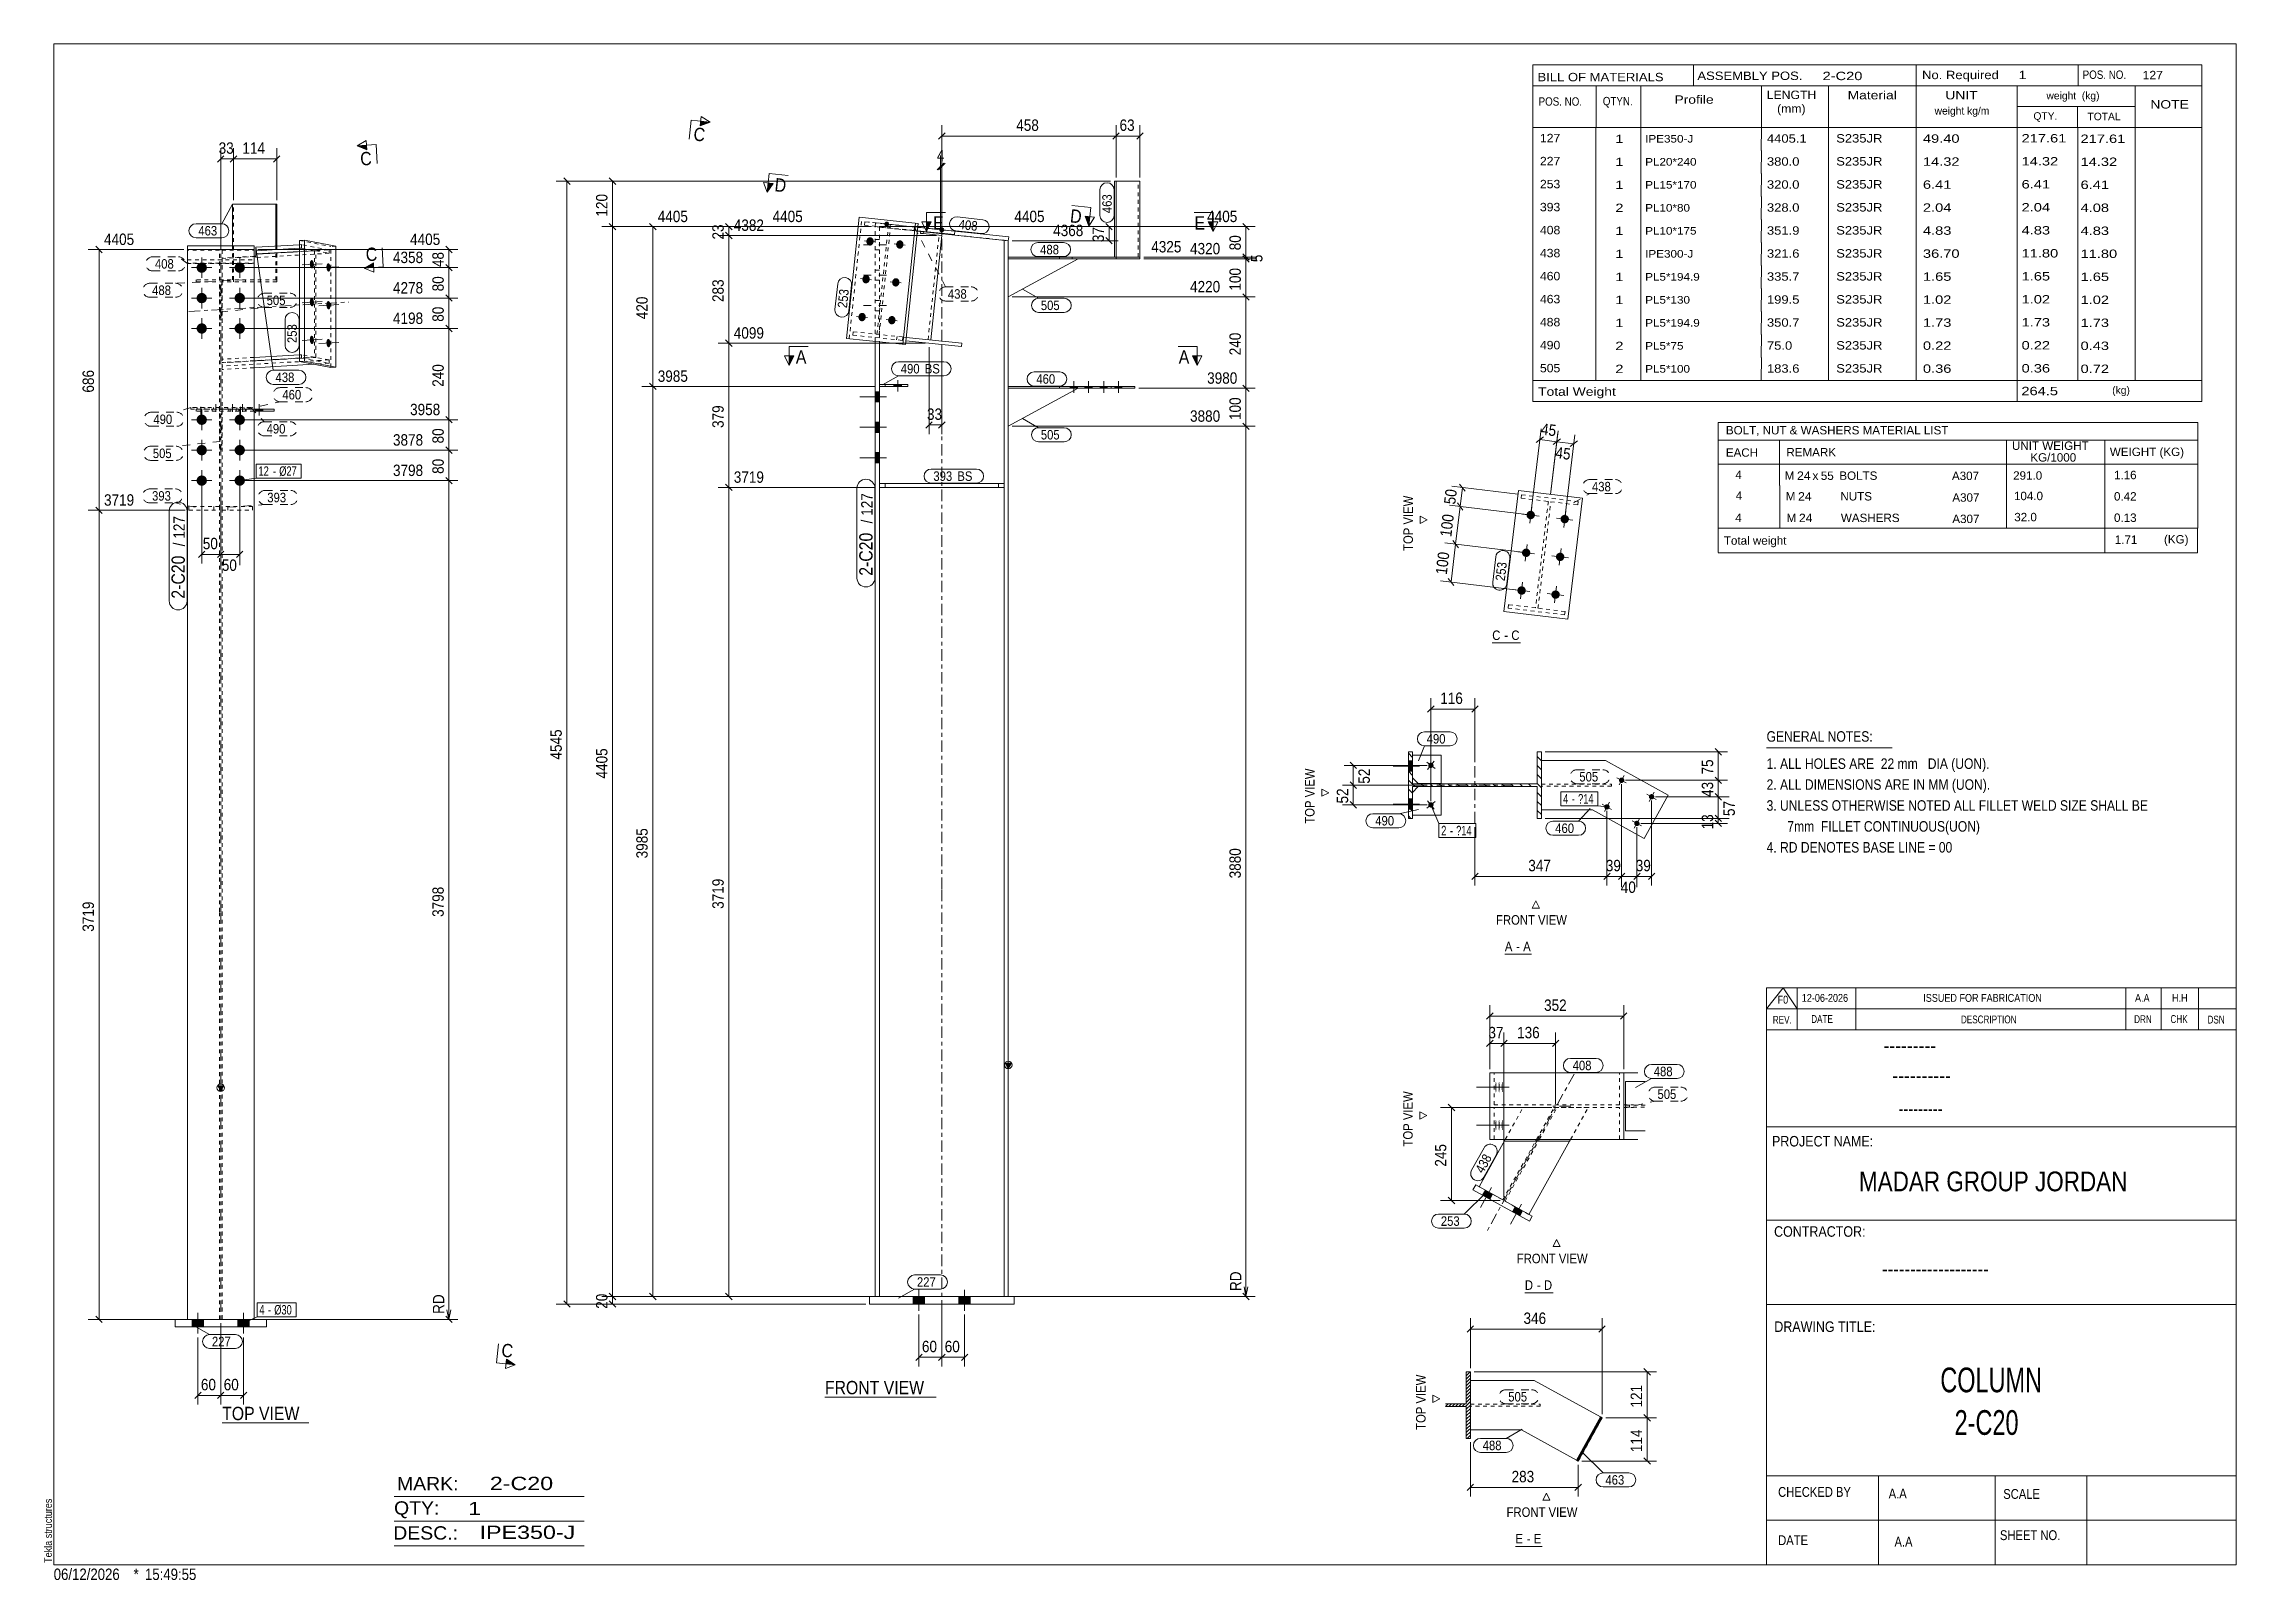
# Model space of a CAD drawing. Header units: millimetres. Extents: x 2 to 579, y 1 to 405.
import ezdxf

# ---------------------------------------------------------------- set-up
doc = ezdxf.new("R2010")
doc.units = ezdxf.units.MM
for name, pattern in [('XKITLINE00', [0]), ('XKITLINE01', [4, 1, -1, 1, -1]), ('XKITLINE02', [4, 2, -2]), ('XKITLINE03', [6, 3, -1, 1, -1])]:
    doc.linetypes.add(name, pattern=pattern)
for name, color, linetype, lineweight in [('Bolt', 3, 'Continuous', 0), ('BoltMark', 7, 'Continuous', 0), ('Dimensions', 7, 'Continuous', 0), ('DrawingSheet', 5, 'Continuous', 0), ('OtherObjectType', 7, 'Continuous', 0), ('Part', 2, 'Continuous', 0), ('PartMark', 7, 'Continuous', 0), ('Section', 6, 'Continuous', 0)]:
    doc.layers.add(name, color=color, linetype=linetype, lineweight=lineweight)
doc.styles.add('@ARIAL_UNICODE_MS_BOLD', font='ARIAL.TTF')
doc.styles.add('ARIAL', font='ARIAL.TTF')
doc.styles.add('ARIAL_NARROW', font='ARIALN.TTF')
doc.styles.add('COMIC_SANS_MS_BOLD', font='COMICBD.TTF')
doc.styles.add('SWIS721_EX_BT', font='ARIAL.TTF')
doc.styles.add('SWISSE', font='ARIAL.TTF')

# ---------------------------------------------------------------- blocks, each defined once
blk = doc.blocks.new('*A1')
at = {"layer": 'Part', "color": 7, "linetype": 'XKITLINE00', "lineweight": 0}
for p, q in [((362.4, 217.34), (361.3, 218.44)), ((362.4, 214.98), (361.3, 216.08)), ((362.4, 212.62), (361.3, 213.72)), ((396.3, 216.44), (395.2, 217.54)), ((396.3, 214.08), (395.2, 215.18)), ((396.3, 218.8), (396.3, 218.8)), ((396.3, 218.8), (396.3, 218.8)), ((362.97, 209.7), (361.3, 211.37)), ((362.4, 207.91), (361.3, 209.01)), ((365.33, 209.7), (364.63, 210.4)), ((367.69, 209.7), (366.99, 210.4)), ((370.04, 209.7), (369.34, 210.4)), ((372.4, 209.7), (371.7, 210.4)), ((374.76, 209.7), (374.06, 210.4)), ((377.12, 209.7), (376.42, 210.4)), ((379.47, 209.7), (378.77, 210.4)), ((381.83, 209.7), (381.13, 210.4)), ((384.19, 209.7), (383.49, 210.4)), ((386.54, 209.7), (385.84, 210.4)), ((388.9, 209.7), (388.2, 210.4)), ((391.26, 209.7), (390.56, 210.4)), ((393.62, 209.7), (392.92, 210.4)), ((396.3, 211.73), (395.2, 212.83)), ((396.3, 209.37), (395.2, 210.47)), ((396.3, 207.01), (395.2, 208.11)), ((362.4, 205.55), (361.3, 206.65)), ((362.4, 203.2), (361.3, 204.3)), ((361.94, 201.3), (361.3, 201.94)), ((396.3, 204.66), (395.2, 205.76)), ((396.3, 202.3), (395.2, 203.4))]:
    blk.add_line(p, q, dxfattribs=at)
blk = doc.blocks.new('*A2')
at = {"layer": 'Part', "color": 7, "linetype": 'XKITLINE00', "lineweight": 0}
for p, q in [((376.64, 55.74), (376.5, 55.6)), ((377.52, 55.74), (376.5, 54.72)), ((377.6, 54.94), (376.5, 53.84)), ((377.6, 54.06), (376.5, 52.96)), ((377.6, 53.18), (376.5, 52.08)), ((377.6, 52.3), (376.5, 51.2)), ((371.76, 47.34), (371.06, 46.64)), ((371.06, 46.64), (371.06, 46.64)), ((372.64, 47.34), (371.94, 46.64)), ((373.52, 47.34), (372.82, 46.64)), ((374.4, 47.34), (373.7, 46.64)), ((375.28, 47.34), (374.58, 46.64)), ((376.16, 47.34), (375.46, 46.64)), ((377.6, 47.9), (376.34, 46.64)), ((377.6, 51.42), (376.5, 50.32)), ((377.6, 50.54), (376.5, 49.44)), ((377.6, 49.66), (376.5, 48.56)), ((377.6, 48.78), (376.5, 47.68)), ((377.6, 47.02), (376.5, 45.92)), ((377.6, 46.14), (376.5, 45.04)), ((377.6, 45.26), (376.5, 44.16)), ((377.6, 44.38), (376.5, 43.28)), ((377.6, 43.49), (376.5, 42.39)), ((377.6, 42.61), (376.5, 41.51)), ((376.78, 40.92), (376.5, 40.63)), ((377.22, 40.48), (376.5, 39.75)), ((377.6, 41.73), (376.78, 40.92)), ((377.6, 40.85), (377.22, 40.48)), ((377.6, 39.97), (376.5, 38.87)), ((377.6, 39.09), (376.75, 38.24))]:
    blk.add_line(p, q, dxfattribs=at)
blk = doc.blocks.new('*A3')
at = {"layer": 'Part', "color": 7, "linetype": 'XKITLINE00', "lineweight": 0}
for p, q in [((410.43, 40.4), (409.75, 40.21)), ((410.46, 40.46), (409.78, 40.27)), ((410.49, 40.52), (409.81, 40.33)), ((410.53, 40.58), (409.85, 40.39)), ((410.56, 40.64), (409.88, 40.44)), ((410.59, 40.7), (409.91, 40.5)), ((410.62, 40.76), (409.94, 40.56)), ((410.66, 40.82), (409.98, 40.62)), ((410.69, 40.88), (410.01, 40.68)), ((410.72, 40.94), (410.04, 40.74)), ((410.75, 40.99), (410.07, 40.8)), ((410.79, 41.05), (410.11, 40.86)), ((410.82, 41.11), (410.14, 40.92)), ((410.85, 41.17), (410.17, 40.98)), ((410.88, 41.23), (410.21, 41.03)), ((410.92, 41.29), (410.24, 41.09)), ((410.95, 41.35), (410.27, 41.15)), ((410.98, 41.41), (410.3, 41.21)), ((411.01, 41.47), (410.34, 41.27)), ((411.05, 41.53), (410.37, 41.33)), ((411.08, 41.58), (410.4, 41.39)), ((411.11, 41.64), (410.43, 41.45)), ((411.14, 41.7), (410.47, 41.51)), ((411.18, 41.76), (410.5, 41.56)), ((411.21, 41.82), (410.53, 41.62)), ((411.24, 41.88), (410.56, 41.68)), ((411.27, 41.94), (410.6, 41.74)), ((411.31, 42), (410.63, 41.8)), ((411.34, 42.06), (410.66, 41.86)), ((411.37, 42.11), (410.69, 41.92)), ((411.41, 42.17), (410.73, 41.98)), ((411.44, 42.23), (410.76, 42.04)), ((411.47, 42.29), (410.79, 42.1)), ((411.5, 42.35), (410.82, 42.15)), ((411.54, 42.41), (410.86, 42.21)), ((411.57, 42.47), (410.89, 42.27)), ((411.6, 42.53), (410.92, 42.33)), ((411.63, 42.59), (410.95, 42.39)), ((411.67, 42.65), (410.99, 42.45)), ((411.7, 42.7), (411.02, 42.51)), ((411.73, 42.76), (411.05, 42.57)), ((411.76, 42.82), (411.08, 42.63)), ((411.8, 42.88), (411.12, 42.69)), ((411.83, 42.94), (411.15, 42.74)), ((411.86, 43), (411.18, 42.8)), ((411.89, 43.06), (411.21, 42.86)), ((411.93, 43.12), (411.25, 42.92)), ((411.96, 43.18), (411.28, 42.98)), ((411.99, 43.24), (411.31, 43.04)), ((412.02, 43.29), (411.34, 43.1)), ((412.06, 43.35), (411.38, 43.16)), ((412.09, 43.41), (411.41, 43.22)), ((412.12, 43.47), (411.44, 43.27)), ((412.15, 43.53), (411.47, 43.33)), ((412.19, 43.59), (411.51, 43.39)), ((412.22, 43.65), (411.54, 43.45)), ((412.16, 43.68), (411.57, 43.51)), ((412.1, 43.71), (411.6, 43.57)), ((412.04, 43.75), (411.64, 43.63)), ((411.98, 43.78), (411.67, 43.69)), ((411.92, 43.81), (411.7, 43.75)), ((411.87, 43.84), (411.73, 43.81)), ((411.79, 43.87), (411.77, 43.86)), ((407.24, 34.63), (406.56, 34.43)), ((407.27, 34.69), (406.59, 34.49)), ((407.3, 34.74), (406.62, 34.55)), ((407.34, 34.8), (406.66, 34.61)), ((407.37, 34.86), (406.69, 34.67)), ((407.4, 34.92), (406.72, 34.72)), ((407.43, 34.98), (406.75, 34.78)), ((407.47, 35.04), (406.79, 34.84)), ((407.5, 35.1), (406.82, 34.9)), ((407.53, 35.16), (406.85, 34.96)), ((407.56, 35.22), (406.89, 35.02)), ((407.6, 35.27), (406.92, 35.08)), ((407.63, 35.33), (406.95, 35.14)), ((407.66, 35.39), (406.98, 35.2)), ((407.69, 35.45), (407.02, 35.26)), ((407.73, 35.51), (407.05, 35.31)), ((407.76, 35.57), (407.08, 35.37)), ((407.79, 35.63), (407.11, 35.43)), ((407.82, 35.69), (407.15, 35.49)), ((407.86, 35.75), (407.18, 35.55)), ((407.89, 35.81), (407.21, 35.61)), ((407.92, 35.86), (407.24, 35.67)), ((407.96, 35.92), (407.28, 35.73)), ((407.99, 35.98), (407.31, 35.79)), ((408.02, 36.04), (407.34, 35.85)), ((408.05, 36.1), (407.37, 35.9)), ((408.09, 36.16), (407.41, 35.96)), ((408.12, 36.22), (407.44, 36.02)), ((408.15, 36.28), (407.47, 36.08)), ((408.18, 36.34), (407.5, 36.14)), ((408.22, 36.4), (407.54, 36.2)), ((408.25, 36.45), (407.57, 36.26)), ((408.28, 36.51), (407.6, 36.32)), ((408.31, 36.57), (407.63, 36.38)), ((408.35, 36.63), (407.67, 36.43)), ((408.38, 36.69), (407.7, 36.49)), ((408.41, 36.75), (407.73, 36.55)), ((408.44, 36.81), (407.76, 36.61)), ((408.48, 36.87), (407.8, 36.67)), ((408.51, 36.93), (407.83, 36.73)), ((408.54, 36.98), (407.86, 36.79)), ((408.57, 37.04), (407.89, 36.85)), ((408.61, 37.1), (407.93, 36.91)), ((408.64, 37.16), (407.96, 36.97)), ((408.67, 37.22), (407.99, 37.02)), ((408.7, 37.28), (408.02, 37.08)), ((408.74, 37.34), (408.06, 37.14)), ((408.77, 37.4), (408.09, 37.2)), ((408.8, 37.46), (408.12, 37.26)), ((408.83, 37.52), (408.15, 37.32)), ((408.87, 37.57), (408.19, 37.38)), ((408.9, 37.63), (408.22, 37.44)), ((408.93, 37.69), (408.25, 37.5)), ((408.96, 37.75), (408.28, 37.56)), ((409, 37.81), (408.32, 37.61)), ((409.03, 37.87), (408.35, 37.67)), ((409.06, 37.93), (408.38, 37.73)), ((409.09, 37.99), (408.41, 37.79)), ((409.13, 38.05), (408.45, 37.85)), ((409.16, 38.11), (408.48, 37.91)), ((409.19, 38.16), (408.51, 37.97)), ((409.22, 38.22), (408.55, 38.03)), ((409.26, 38.28), (408.58, 38.09)), ((409.29, 38.34), (408.61, 38.14)), ((409.32, 38.4), (408.64, 38.2)), ((409.35, 38.46), (408.68, 38.26)), ((409.39, 38.52), (408.71, 38.32)), ((409.42, 38.58), (408.74, 38.38)), ((409.45, 38.64), (408.77, 38.44)), ((409.48, 38.69), (408.81, 38.5)), ((409.52, 38.75), (408.84, 38.56)), ((409.55, 38.81), (408.87, 38.62)), ((409.58, 38.87), (408.9, 38.68)), ((409.62, 38.93), (408.94, 38.73)), ((409.65, 38.99), (408.97, 38.79)), ((409.68, 39.05), (409, 38.85)), ((409.71, 39.11), (409.03, 38.91)), ((409.75, 39.17), (409.07, 38.97)), ((409.78, 39.23), (409.1, 39.03)), ((409.81, 39.28), (409.13, 39.09)), ((409.84, 39.34), (409.16, 39.15)), ((409.88, 39.4), (409.2, 39.21)), ((409.91, 39.46), (409.23, 39.27)), ((409.94, 39.52), (409.26, 39.32)), ((409.97, 39.58), (409.29, 39.38)), ((410.01, 39.64), (409.33, 39.44)), ((410.04, 39.7), (409.36, 39.5)), ((410.07, 39.76), (409.39, 39.56)), ((410.1, 39.82), (409.42, 39.62)), ((410.14, 39.87), (409.46, 39.68)), ((410.17, 39.93), (409.49, 39.74)), ((410.2, 39.99), (409.52, 39.8)), ((410.23, 40.05), (409.55, 39.85)), ((410.27, 40.11), (409.59, 39.91)), ((410.3, 40.17), (409.62, 39.97)), ((410.33, 40.23), (409.65, 40.03)), ((410.36, 40.29), (409.68, 40.09)), ((410.4, 40.35), (409.72, 40.15)), ((406.2, 32.74), (405.52, 32.54)), ((406.16, 32.68), (405.52, 32.49)), ((406.23, 32.8), (405.55, 32.6)), ((406.26, 32.86), (405.58, 32.66)), ((406.13, 32.62), (405.58, 32.46)), ((406.3, 32.92), (405.62, 32.72)), ((406.1, 32.56), (405.64, 32.43)), ((406.33, 32.98), (405.65, 32.78)), ((406.36, 33.03), (405.68, 32.84)), ((406.07, 32.5), (405.7, 32.4)), ((406.39, 33.09), (405.71, 32.9)), ((406.43, 33.15), (405.75, 32.96)), ((406.03, 32.44), (405.76, 32.36)), ((406.46, 33.21), (405.78, 33.01)), ((406.49, 33.27), (405.81, 33.07)), ((406, 32.39), (405.82, 32.33)), ((406.52, 33.33), (405.84, 33.13)), ((406.56, 33.39), (405.88, 33.19)), ((405.97, 32.33), (405.88, 32.3)), ((406.59, 33.45), (405.91, 33.25)), ((406.62, 33.51), (405.94, 33.31)), ((406.65, 33.56), (405.97, 33.37)), ((406.69, 33.62), (406.01, 33.43)), ((406.72, 33.68), (406.04, 33.49)), ((406.75, 33.74), (406.07, 33.55)), ((406.78, 33.8), (406.1, 33.6)), ((406.82, 33.86), (406.14, 33.66)), ((406.85, 33.92), (406.17, 33.72)), ((406.88, 33.98), (406.2, 33.78)), ((406.91, 34.04), (406.23, 33.84)), ((406.95, 34.1), (406.27, 33.9)), ((406.98, 34.15), (406.3, 33.96)), ((407.01, 34.21), (406.33, 34.02)), ((407.04, 34.27), (406.36, 34.08)), ((407.08, 34.33), (406.4, 34.14)), ((407.11, 34.39), (406.43, 34.19)), ((407.14, 34.45), (406.46, 34.25)), ((407.17, 34.51), (406.49, 34.31)), ((407.21, 34.57), (406.53, 34.37))]:
    blk.add_line(p, q, dxfattribs=at)
blk = doc.blocks.new('*A4')
at = {"layer": 'Bolt'}
for points in [[(222.16, 310.81), (221.06, 310.81), (221.06, 313.51), (222.16, 313.51)], [(222.16, 310.81), (221.06, 310.81), (221.06, 313.51), (222.16, 313.51)], [(222.16, 302.81), (221.06, 302.81), (221.06, 305.51), (222.16, 305.51)], [(222.16, 302.81), (221.06, 302.81), (221.06, 305.51), (222.16, 305.51)], [(222.16, 294.81), (221.06, 294.81), (221.06, 297.51), (222.16, 297.51)], [(222.16, 294.81), (221.06, 294.81), (221.06, 297.51), (222.16, 297.51)]]:
    blk.add_hatch(color=3, dxfattribs=at).paths.add_polyline_path(points, flags=17)
at = {"layer": 'Bolt', "color": 3, "linetype": 'XKITLINE02', "lineweight": 0}
for p, q in [((224.01, 352.16), (217.01, 352.16)), ((224.01, 352.16), (217.01, 352.16)), ((222.16, 353.51), (221.06, 353.51)), ((222.16, 353.51), (221.06, 353.51)), ((222.16, 350.81), (221.06, 350.81)), ((222.16, 350.81), (221.06, 350.81)), ((224.01, 344.16), (217.01, 344.16)), ((224.01, 344.16), (217.01, 344.16)), ((222.16, 345.51), (221.06, 345.51)), ((222.16, 345.51), (221.06, 345.51)), ((222.16, 342.81), (221.06, 342.81)), ((222.16, 342.81), (221.06, 342.81)), ((224.01, 336.16), (217.01, 336.16)), ((224.01, 336.16), (217.01, 336.16)), ((222.16, 337.51), (221.06, 337.51)), ((222.16, 337.51), (221.06, 337.51)), ((222.16, 334.81), (221.06, 334.81)), ((222.16, 334.81), (221.06, 334.81))]:
    blk.add_line(p, q, dxfattribs=at)
at = {"layer": 'Bolt', "color": 3, "linetype": 'XKITLINE00', "lineweight": 0}
for p, q in [((224.01, 312.16), (217.01, 312.16)), ((224.01, 312.16), (217.01, 312.16)), ((222.16, 313.51), (221.06, 313.51)), ((222.16, 313.51), (221.06, 313.51)), ((222.16, 310.81), (221.06, 310.81)), ((222.16, 310.81), (221.06, 310.81)), ((224.01, 304.16), (217.01, 304.16)), ((224.01, 304.16), (217.01, 304.16)), ((222.16, 305.51), (221.06, 305.51)), ((222.16, 305.51), (221.06, 305.51)), ((222.16, 302.81), (221.06, 302.81)), ((222.16, 302.81), (221.06, 302.81)), ((224.01, 296.16), (217.01, 296.16)), ((224.01, 296.16), (217.01, 296.16)), ((222.16, 297.51), (221.06, 297.51)), ((222.16, 297.51), (221.06, 297.51)), ((222.16, 294.81), (221.06, 294.81)), ((222.16, 294.81), (221.06, 294.81))]:
    blk.add_line(p, q, dxfattribs=at)
blk = doc.blocks.new('*A5')
at = {"layer": 'Bolt'}
for points in [[(234.06, 75.56), (234.06, 73.56), (231.06, 73.56), (231.06, 75.56)], [(234.06, 75.56), (234.06, 73.56), (231.06, 73.56), (231.06, 75.56)], [(246.06, 75.56), (246.06, 73.56), (243.06, 73.56), (243.06, 75.56)], [(246.06, 75.56), (246.06, 73.56), (243.06, 73.56), (243.06, 75.56)]]:
    blk.add_hatch(color=3, dxfattribs=at).paths.add_polyline_path(points, flags=17)
at = {"layer": 'Bolt', "color": 3, "linetype": 'XKITLINE00', "lineweight": 0}
for p, q in [((231.06, 75.56), (231.06, 73.56)), ((231.06, 75.56), (231.06, 73.56)), ((232.56, 77.31), (232.56, 71.81)), ((232.56, 77.31), (232.56, 71.81)), ((234.06, 75.56), (234.06, 73.56)), ((234.06, 75.56), (234.06, 73.56)), ((243.06, 75.56), (243.06, 73.56)), ((243.06, 75.56), (243.06, 73.56)), ((244.56, 77.31), (244.56, 71.81)), ((244.56, 77.31), (244.56, 71.81)), ((246.06, 75.56), (246.06, 73.56)), ((246.06, 75.56), (246.06, 73.56))]:
    blk.add_line(p, q, dxfattribs=at)
blk = doc.blocks.new('*A6')
at = {"layer": 'Bolt', "color": 3, "linetype": 'XKITLINE02', "lineweight": 0}
for p, q in [((225.98, 314.91), (225.98, 315.41)), ((226.96, 313.56), (226.96, 316.56)), ((227.95, 314.91), (227.95, 315.41))]:
    blk.add_line(p, q, dxfattribs=at)
blk = doc.blocks.new('*A7')
at = {"layer": 'Bolt'}
blk.add_hatch(color=3, dxfattribs=at).paths.add_polyline_path([(225.98, 314.91), (225.98, 315.41), (227.95, 315.41), (227.95, 314.91)], flags=17)
at = {"layer": 'Bolt', "color": 3, "linetype": 'XKITLINE00', "lineweight": 0}
for p, q in [((225.98, 314.91), (225.98, 315.41)), ((226.96, 313.56), (226.96, 316.56)), ((227.95, 314.91), (227.95, 315.41))]:
    blk.add_line(p, q, dxfattribs=at)
blk = doc.blocks.new('*A8')
at = {"layer": 'Bolt'}
for points in [[(274.22, 314.91), (274.22, 314.41), (272.32, 314.41), (272.32, 314.91)], [(278.08, 314.91), (278.08, 314.41), (276.18, 314.41), (276.18, 314.91)], [(282.1, 314.91), (282.1, 314.41), (280.2, 314.41), (280.2, 314.91)], [(285.96, 314.91), (285.96, 314.41), (284.06, 314.41), (284.06, 314.91)]]:
    blk.add_hatch(color=3, dxfattribs=at).paths.add_polyline_path(points, flags=17)
at = {"layer": 'Bolt', "color": 3, "linetype": 'XKITLINE00', "lineweight": 0}
for p, q in [((272.32, 314.91), (272.32, 314.41)), ((273.27, 316.25), (273.27, 313.25)), ((274.22, 314.91), (274.22, 314.41)), ((276.18, 314.91), (276.18, 314.41)), ((277.13, 316.25), (277.13, 313.25)), ((278.08, 314.91), (278.08, 314.41)), ((280.2, 314.91), (280.2, 314.41)), ((281.15, 316.25), (281.15, 313.25)), ((282.1, 314.91), (282.1, 314.41)), ((284.06, 314.91), (284.06, 314.41)), ((285.01, 316.25), (285.01, 313.25)), ((285.96, 314.91), (285.96, 314.41))]:
    blk.add_line(p, q, dxfattribs=at)
blk = doc.blocks.new('*A9')
at = {"layer": 'Bolt'}
for points in [[(220.65, 352.92), (220.65, 352.89), (220.64, 352.86), (220.64, 352.84), (220.63, 352.81), (220.63, 352.78), (220.62, 352.76), (220.61, 352.73), (220.61, 352.71), (220.6, 352.68), (220.59, 352.65), (220.58, 352.63), (220.57, 352.61), (220.56, 352.58), (220.55, 352.56), (220.54, 352.53), (220.53, 352.51), (220.51, 352.49), (220.5, 352.46), (220.49, 352.44), (220.47, 352.42), (220.46, 352.4), (220.44, 352.37), (220.43, 352.35), (220.41, 352.33), (220.4, 352.31), (220.38, 352.29), (220.36, 352.27), (220.35, 352.25), (220.33, 352.23), (220.31, 352.22), (220.29, 352.2), (220.27, 352.18), (220.26, 352.17), (220.24, 352.15), (220.22, 352.13), (220.2, 352.12), (220.18, 352.11), (220.15, 352.09), (220.13, 352.08), (220.11, 352.07), (220.09, 352.05), (220.07, 352.04), (220.05, 352.03), (220.03, 352.02), (220, 352.01), (219.98, 352), (219.96, 351.99), (219.94, 351.99), (219.91, 351.98), (219.89, 351.97), (219.87, 351.97), (219.84, 351.96), (219.82, 351.96), (219.8, 351.95), (219.77, 351.95), (219.75, 351.95), (219.72, 351.95), (219.7, 351.95), (219.68, 351.95), (219.65, 351.95), (219.63, 351.95), (219.61, 351.95), (219.58, 351.95), (219.56, 351.95), (219.54, 351.96), (219.51, 351.96), (219.49, 351.97), (219.47, 351.97), (219.44, 351.98), (219.42, 351.98), (219.4, 351.99), (219.38, 352), (219.35, 352.01), (219.33, 352.02), (219.31, 352.03), (219.29, 352.04), (219.27, 352.05), (219.25, 352.06), (219.23, 352.07), (219.21, 352.08), (219.19, 352.1), (219.17, 352.11), (219.15, 352.13), (219.13, 352.14), (219.11, 352.16), (219.09, 352.17), (219.07, 352.19), (219.05, 352.21), (219.04, 352.23), (219.02, 352.24), (219, 352.26), (218.99, 352.28), (218.97, 352.3), (218.96, 352.32), (218.94, 352.34), (218.93, 352.36), (218.91, 352.38), (218.9, 352.41), (218.89, 352.43), (218.87, 352.45), (218.86, 352.47), (218.85, 352.5), (218.84, 352.52), (218.83, 352.54), (218.82, 352.57), (218.81, 352.59), (218.8, 352.62), (218.79, 352.64), (218.78, 352.67), (218.78, 352.69), (218.77, 352.72), (218.76, 352.74), (218.76, 352.77), (218.75, 352.8), (218.75, 352.82), (218.75, 352.85), (218.74, 352.88), (218.74, 352.9), (218.74, 352.93), (218.74, 352.96), (218.74, 352.98), (218.74, 353.01), (218.74, 353.04), (218.74, 353.06), (218.74, 353.09), (218.74, 353.12), (218.74, 353.14), (218.75, 353.17), (218.75, 353.2), (218.75, 353.23), (218.76, 353.25), (218.76, 353.28), (218.77, 353.3), (218.78, 353.33), (218.78, 353.36), (218.79, 353.38), (218.8, 353.41), (218.81, 353.43), (218.82, 353.46), (218.83, 353.48), (218.84, 353.51), (218.85, 353.53), (218.86, 353.56), (218.87, 353.58), (218.88, 353.6), (218.9, 353.63), (218.91, 353.65), (218.92, 353.67), (218.94, 353.69), (218.95, 353.71), (218.97, 353.74), (218.98, 353.76), (219, 353.78), (219.02, 353.8), (219.03, 353.82), (219.05, 353.83), (219.07, 353.85), (219.09, 353.87), (219.1, 353.89), (219.12, 353.91), (219.14, 353.92), (219.16, 353.94), (219.18, 353.95), (219.2, 353.97), (219.22, 353.98), (219.24, 354), (219.26, 354.01), (219.28, 354.02), (219.31, 354.03), (219.33, 354.05), (219.35, 354.06), (219.37, 354.07), (219.39, 354.08), (219.42, 354.08), (219.44, 354.09), (219.46, 354.1), (219.48, 354.11), (219.51, 354.11), (219.53, 354.12), (219.55, 354.13), (219.58, 354.13), (219.6, 354.13), (219.63, 354.14), (219.65, 354.14), (219.67, 354.14), (219.7, 354.14), (219.72, 354.14), (219.74, 354.14), (219.77, 354.14), (219.79, 354.14), (219.81, 354.14), (219.84, 354.14), (219.86, 354.13), (219.88, 354.13), (219.91, 354.12), (219.93, 354.12), (219.95, 354.11), (219.98, 354.1), (220, 354.1), (220.02, 354.09), (220.04, 354.08), (220.06, 354.07), (220.09, 354.06), (220.11, 354.05), (220.13, 354.04), (220.15, 354.03), (220.17, 354.02), (220.19, 354), (220.21, 353.99), (220.23, 353.98), (220.25, 353.96), (220.27, 353.95), (220.29, 353.93), (220.31, 353.91), (220.33, 353.9), (220.34, 353.88), (220.36, 353.86), (220.38, 353.84), (220.39, 353.83), (220.41, 353.81), (220.43, 353.79), (220.44, 353.77), (220.46, 353.75), (220.47, 353.73), (220.48, 353.7), (220.5, 353.68), (220.51, 353.66), (220.52, 353.64), (220.54, 353.61), (220.55, 353.59), (220.56, 353.57), (220.57, 353.54), (220.58, 353.52), (220.59, 353.5), (220.6, 353.47), (220.6, 353.45), (220.61, 353.42), (220.62, 353.4), (220.63, 353.37), (220.63, 353.34), (220.64, 353.32), (220.64, 353.29), (220.65, 353.26), (220.65, 353.24), (220.65, 353.21), (220.66, 353.19), (220.66, 353.16), (220.66, 353.13), (220.66, 353.1), (220.66, 353.08), (220.66, 353.05), (220.66, 353.02), (220.66, 353), (220.66, 352.97), (220.66, 352.94)], [(228.48, 352.09), (228.47, 352.06), (228.47, 352.04), (228.47, 352.01), (228.46, 351.98), (228.45, 351.96), (228.45, 351.93), (228.44, 351.91), (228.43, 351.88), (228.42, 351.85), (228.42, 351.83), (228.41, 351.8), (228.4, 351.78), (228.39, 351.75), (228.38, 351.73), (228.36, 351.71), (228.35, 351.68), (228.34, 351.66), (228.33, 351.64), (228.31, 351.61), (228.3, 351.59), (228.29, 351.57), (228.27, 351.55), (228.26, 351.53), (228.24, 351.51), (228.22, 351.49), (228.21, 351.47), (228.19, 351.45), (228.17, 351.43), (228.16, 351.41), (228.14, 351.39), (228.12, 351.37), (228.1, 351.36), (228.08, 351.34), (228.06, 351.32), (228.04, 351.31), (228.02, 351.29), (228, 351.28), (227.98, 351.27), (227.96, 351.25), (227.94, 351.24), (227.92, 351.23), (227.9, 351.22), (227.87, 351.21), (227.85, 351.2), (227.83, 351.19), (227.81, 351.18), (227.78, 351.17), (227.76, 351.16), (227.74, 351.15), (227.72, 351.15), (227.69, 351.14), (227.67, 351.14), (227.65, 351.13), (227.62, 351.13), (227.6, 351.13), (227.57, 351.12), (227.55, 351.12), (227.53, 351.12), (227.5, 351.12), (227.48, 351.12), (227.46, 351.12), (227.43, 351.12), (227.41, 351.12), (227.39, 351.13), (227.36, 351.13), (227.34, 351.13), (227.32, 351.14), (227.29, 351.15), (227.27, 351.15), (227.25, 351.16), (227.23, 351.17), (227.2, 351.17), (227.18, 351.18), (227.16, 351.19), (227.14, 351.2), (227.12, 351.21), (227.09, 351.22), (227.07, 351.23), (227.05, 351.25), (227.03, 351.26), (227.01, 351.27), (226.99, 351.29), (226.97, 351.3), (226.95, 351.32), (226.93, 351.33), (226.92, 351.35), (226.9, 351.36), (226.88, 351.38), (226.86, 351.4), (226.85, 351.42), (226.83, 351.44), (226.81, 351.46), (226.8, 351.48), (226.78, 351.5), (226.77, 351.52), (226.75, 351.54), (226.74, 351.56), (226.73, 351.58), (226.71, 351.6), (226.7, 351.63), (226.69, 351.65), (226.68, 351.67), (226.67, 351.69), (226.65, 351.72), (226.65, 351.74), (226.64, 351.77), (226.63, 351.79), (226.62, 351.82), (226.61, 351.84), (226.6, 351.87), (226.6, 351.89), (226.59, 351.92), (226.59, 351.94), (226.58, 351.97), (226.58, 352), (226.57, 352.02), (226.57, 352.05), (226.57, 352.08), (226.56, 352.1), (226.56, 352.13), (226.56, 352.16), (226.56, 352.18), (226.56, 352.21), (226.56, 352.24), (226.56, 352.27), (226.57, 352.29), (226.57, 352.32), (226.57, 352.35), (226.58, 352.37), (226.58, 352.4), (226.58, 352.43), (226.59, 352.45), (226.6, 352.48), (226.6, 352.5), (226.61, 352.53), (226.62, 352.56), (226.63, 352.58), (226.63, 352.61), (226.64, 352.63), (226.65, 352.66), (226.66, 352.68), (226.67, 352.71), (226.69, 352.73), (226.7, 352.75), (226.71, 352.78), (226.72, 352.8), (226.74, 352.82), (226.75, 352.85), (226.76, 352.87), (226.78, 352.89), (226.79, 352.91), (226.81, 352.93), (226.83, 352.95), (226.84, 352.97), (226.86, 352.99), (226.88, 353.01), (226.89, 353.03), (226.91, 353.05), (226.93, 353.06), (226.95, 353.08), (226.97, 353.1), (226.99, 353.11), (227.01, 353.13), (227.03, 353.14), (227.05, 353.16), (227.07, 353.17), (227.09, 353.18), (227.11, 353.2), (227.13, 353.21), (227.15, 353.22), (227.18, 353.23), (227.2, 353.24), (227.22, 353.25), (227.24, 353.26), (227.27, 353.27), (227.29, 353.28), (227.31, 353.28), (227.33, 353.29), (227.36, 353.29), (227.38, 353.3), (227.4, 353.3), (227.43, 353.31), (227.45, 353.31), (227.48, 353.31), (227.5, 353.32), (227.52, 353.32), (227.55, 353.32), (227.57, 353.32), (227.59, 353.32), (227.62, 353.31), (227.64, 353.31), (227.66, 353.31), (227.69, 353.31), (227.71, 353.3), (227.73, 353.3), (227.76, 353.29), (227.78, 353.29), (227.8, 353.28), (227.82, 353.27), (227.85, 353.26), (227.87, 353.26), (227.89, 353.25), (227.91, 353.24), (227.93, 353.23), (227.96, 353.21), (227.98, 353.2), (228, 353.19), (228.02, 353.18), (228.04, 353.16), (228.06, 353.15), (228.08, 353.14), (228.1, 353.12), (228.12, 353.1), (228.13, 353.09), (228.15, 353.07), (228.17, 353.05), (228.19, 353.04), (228.2, 353.02), (228.22, 353), (228.24, 352.98), (228.25, 352.96), (228.27, 352.94), (228.28, 352.92), (228.3, 352.9), (228.31, 352.88), (228.32, 352.86), (228.34, 352.83), (228.35, 352.81), (228.36, 352.79), (228.37, 352.77), (228.38, 352.74), (228.39, 352.72), (228.4, 352.69), (228.41, 352.67), (228.42, 352.65), (228.43, 352.62), (228.44, 352.59), (228.45, 352.57), (228.45, 352.54), (228.46, 352.52), (228.46, 352.49), (228.47, 352.47), (228.47, 352.44), (228.48, 352.41), (228.48, 352.39), (228.48, 352.36), (228.49, 352.33), (228.49, 352.31), (228.49, 352.28), (228.49, 352.25), (228.49, 352.23), (228.49, 352.2), (228.49, 352.17), (228.48, 352.14), (228.48, 352.12)], [(219.6, 342.97), (219.6, 342.94), (219.6, 342.92), (219.59, 342.89), (219.58, 342.87), (219.58, 342.84), (219.57, 342.81), (219.57, 342.79), (219.56, 342.76), (219.55, 342.74), (219.54, 342.71), (219.53, 342.69), (219.52, 342.66), (219.51, 342.64), (219.5, 342.61), (219.49, 342.59), (219.48, 342.56), (219.46, 342.54), (219.45, 342.52), (219.44, 342.49), (219.42, 342.47), (219.41, 342.45), (219.4, 342.43), (219.38, 342.41), (219.37, 342.39), (219.35, 342.37), (219.33, 342.35), (219.32, 342.33), (219.3, 342.31), (219.28, 342.29), (219.26, 342.27), (219.24, 342.25), (219.23, 342.24), (219.21, 342.22), (219.19, 342.2), (219.17, 342.19), (219.15, 342.17), (219.13, 342.16), (219.11, 342.15), (219.09, 342.13), (219.06, 342.12), (219.04, 342.11), (219.02, 342.1), (219, 342.09), (218.98, 342.08), (218.95, 342.07), (218.93, 342.06), (218.91, 342.05), (218.89, 342.04), (218.86, 342.04), (218.84, 342.03), (218.82, 342.02), (218.79, 342.02), (218.77, 342.01), (218.75, 342.01), (218.72, 342.01), (218.7, 342), (218.68, 342), (218.65, 342), (218.63, 342), (218.6, 342), (218.58, 342), (218.56, 342), (218.53, 342.01), (218.51, 342.01), (218.49, 342.01), (218.46, 342.02), (218.44, 342.02), (218.42, 342.03), (218.4, 342.03), (218.37, 342.04), (218.35, 342.05), (218.33, 342.05), (218.31, 342.06), (218.28, 342.07), (218.26, 342.08), (218.24, 342.09), (218.22, 342.1), (218.2, 342.11), (218.18, 342.13), (218.16, 342.14), (218.14, 342.15), (218.12, 342.17), (218.1, 342.18), (218.08, 342.2), (218.06, 342.21), (218.04, 342.23), (218.02, 342.25), (218, 342.26), (217.99, 342.28), (217.97, 342.3), (217.95, 342.32), (217.94, 342.34), (217.92, 342.36), (217.91, 342.38), (217.89, 342.4), (217.88, 342.42), (217.86, 342.44), (217.85, 342.46), (217.84, 342.48), (217.82, 342.51), (217.81, 342.53), (217.8, 342.55), (217.79, 342.58), (217.78, 342.6), (217.77, 342.62), (217.76, 342.65), (217.75, 342.67), (217.74, 342.7), (217.74, 342.72), (217.73, 342.75), (217.72, 342.77), (217.72, 342.8), (217.71, 342.83), (217.71, 342.85), (217.7, 342.88), (217.7, 342.9), (217.69, 342.93), (217.69, 342.96), (217.69, 342.98), (217.69, 343.01), (217.69, 343.04), (217.69, 343.07), (217.69, 343.09), (217.69, 343.12), (217.69, 343.15), (217.69, 343.17), (217.69, 343.2), (217.7, 343.23), (217.7, 343.25), (217.7, 343.28), (217.71, 343.31), (217.71, 343.33), (217.72, 343.36), (217.73, 343.39), (217.73, 343.41), (217.74, 343.44), (217.75, 343.46), (217.76, 343.49), (217.77, 343.51), (217.78, 343.54), (217.79, 343.56), (217.8, 343.59), (217.81, 343.61), (217.82, 343.63), (217.83, 343.66), (217.85, 343.68), (217.86, 343.7), (217.87, 343.73), (217.89, 343.75), (217.9, 343.77), (217.92, 343.79), (217.93, 343.81), (217.95, 343.83), (217.97, 343.85), (217.98, 343.87), (218, 343.89), (218.02, 343.91), (218.04, 343.93), (218.05, 343.94), (218.07, 343.96), (218.09, 343.98), (218.11, 343.99), (218.13, 344.01), (218.15, 344.02), (218.17, 344.04), (218.19, 344.05), (218.21, 344.06), (218.24, 344.08), (218.26, 344.09), (218.28, 344.1), (218.3, 344.11), (218.32, 344.12), (218.34, 344.13), (218.37, 344.14), (218.39, 344.15), (218.41, 344.16), (218.44, 344.16), (218.46, 344.17), (218.48, 344.18), (218.51, 344.18), (218.53, 344.18), (218.55, 344.19), (218.58, 344.19), (218.6, 344.19), (218.62, 344.2), (218.65, 344.2), (218.67, 344.2), (218.69, 344.2), (218.72, 344.2), (218.74, 344.2), (218.76, 344.19), (218.79, 344.19), (218.81, 344.19), (218.83, 344.18), (218.86, 344.18), (218.88, 344.17), (218.9, 344.17), (218.93, 344.16), (218.95, 344.15), (218.97, 344.14), (218.99, 344.14), (219.02, 344.13), (219.04, 344.12), (219.06, 344.11), (219.08, 344.1), (219.1, 344.08), (219.12, 344.07), (219.14, 344.06), (219.16, 344.04), (219.18, 344.03), (219.2, 344.02), (219.22, 344), (219.24, 343.99), (219.26, 343.97), (219.28, 343.95), (219.29, 343.94), (219.31, 343.92), (219.33, 343.9), (219.35, 343.88), (219.36, 343.86), (219.38, 343.84), (219.39, 343.82), (219.41, 343.8), (219.42, 343.78), (219.44, 343.76), (219.45, 343.74), (219.46, 343.72), (219.47, 343.69), (219.49, 343.67), (219.5, 343.65), (219.51, 343.62), (219.52, 343.6), (219.53, 343.58), (219.54, 343.55), (219.55, 343.53), (219.56, 343.5), (219.56, 343.48), (219.57, 343.45), (219.58, 343.42), (219.58, 343.4), (219.59, 343.37), (219.59, 343.35), (219.6, 343.32), (219.6, 343.29), (219.61, 343.27), (219.61, 343.24), (219.61, 343.21), (219.61, 343.19), (219.61, 343.16), (219.61, 343.13), (219.61, 343.11), (219.61, 343.08), (219.61, 343.05), (219.61, 343.03), (219.61, 343)], [(227.43, 342.15), (227.43, 342.12), (227.42, 342.09), (227.42, 342.07), (227.41, 342.04), (227.41, 342.01), (227.4, 341.99), (227.39, 341.96), (227.38, 341.94), (227.38, 341.91), (227.37, 341.88), (227.36, 341.86), (227.35, 341.83), (227.34, 341.81), (227.33, 341.79), (227.32, 341.76), (227.3, 341.74), (227.29, 341.71), (227.28, 341.69), (227.27, 341.67), (227.25, 341.65), (227.24, 341.62), (227.22, 341.6), (227.21, 341.58), (227.19, 341.56), (227.18, 341.54), (227.16, 341.52), (227.14, 341.5), (227.12, 341.48), (227.11, 341.46), (227.09, 341.45), (227.07, 341.43), (227.05, 341.41), (227.03, 341.4), (227.01, 341.38), (226.99, 341.36), (226.97, 341.35), (226.95, 341.33), (226.93, 341.32), (226.91, 341.31), (226.89, 341.3), (226.87, 341.28), (226.85, 341.27), (226.83, 341.26), (226.8, 341.25), (226.78, 341.24), (226.76, 341.23), (226.74, 341.22), (226.71, 341.22), (226.69, 341.21), (226.67, 341.2), (226.64, 341.2), (226.62, 341.19), (226.6, 341.19), (226.57, 341.18), (226.55, 341.18), (226.53, 341.18), (226.5, 341.18), (226.48, 341.18), (226.45, 341.18), (226.43, 341.18), (226.41, 341.18), (226.38, 341.18), (226.36, 341.18), (226.34, 341.18), (226.31, 341.19), (226.29, 341.19), (226.27, 341.19), (226.24, 341.2), (226.22, 341.21), (226.2, 341.21), (226.18, 341.22), (226.15, 341.23), (226.13, 341.24), (226.11, 341.25), (226.09, 341.26), (226.07, 341.27), (226.05, 341.28), (226.02, 341.29), (226, 341.3), (225.98, 341.31), (225.96, 341.33), (225.94, 341.34), (225.92, 341.36), (225.9, 341.37), (225.89, 341.39), (225.87, 341.4), (225.85, 341.42), (225.83, 341.44), (225.81, 341.46), (225.8, 341.47), (225.78, 341.49), (225.76, 341.51), (225.75, 341.53), (225.73, 341.55), (225.72, 341.57), (225.7, 341.59), (225.69, 341.61), (225.68, 341.64), (225.66, 341.66), (225.65, 341.68), (225.64, 341.7), (225.63, 341.73), (225.62, 341.75), (225.61, 341.77), (225.6, 341.8), (225.59, 341.82), (225.58, 341.85), (225.57, 341.87), (225.56, 341.9), (225.55, 341.92), (225.55, 341.95), (225.54, 341.97), (225.54, 342), (225.53, 342.03), (225.53, 342.05), (225.52, 342.08), (225.52, 342.11), (225.52, 342.13), (225.52, 342.16), (225.51, 342.19), (225.51, 342.21), (225.51, 342.24), (225.51, 342.27), (225.51, 342.29), (225.51, 342.32), (225.52, 342.35), (225.52, 342.37), (225.52, 342.4), (225.53, 342.43), (225.53, 342.45), (225.54, 342.48), (225.54, 342.51), (225.55, 342.53), (225.55, 342.56), (225.56, 342.59), (225.57, 342.61), (225.58, 342.64), (225.58, 342.66), (225.59, 342.69), (225.6, 342.71), (225.61, 342.74), (225.62, 342.76), (225.64, 342.79), (225.65, 342.81), (225.66, 342.83), (225.67, 342.86), (225.69, 342.88), (225.7, 342.9), (225.71, 342.92), (225.73, 342.94), (225.74, 342.97), (225.76, 342.99), (225.78, 343.01), (225.79, 343.03), (225.81, 343.05), (225.83, 343.06), (225.84, 343.08), (225.86, 343.1), (225.88, 343.12), (225.9, 343.14), (225.92, 343.15), (225.94, 343.17), (225.96, 343.18), (225.98, 343.2), (226, 343.21), (226.02, 343.23), (226.04, 343.24), (226.06, 343.25), (226.08, 343.26), (226.1, 343.28), (226.13, 343.29), (226.15, 343.3), (226.17, 343.31), (226.19, 343.31), (226.22, 343.32), (226.24, 343.33), (226.26, 343.34), (226.29, 343.34), (226.31, 343.35), (226.33, 343.35), (226.36, 343.36), (226.38, 343.36), (226.4, 343.37), (226.43, 343.37), (226.45, 343.37), (226.47, 343.37), (226.5, 343.37), (226.52, 343.37), (226.54, 343.37), (226.57, 343.37), (226.59, 343.37), (226.61, 343.36), (226.64, 343.36), (226.66, 343.36), (226.68, 343.35), (226.71, 343.35), (226.73, 343.34), (226.75, 343.33), (226.78, 343.33), (226.8, 343.32), (226.82, 343.31), (226.84, 343.3), (226.86, 343.29), (226.89, 343.28), (226.91, 343.27), (226.93, 343.26), (226.95, 343.25), (226.97, 343.23), (226.99, 343.22), (227.01, 343.21), (227.03, 343.19), (227.05, 343.18), (227.07, 343.16), (227.09, 343.14), (227.1, 343.13), (227.12, 343.11), (227.14, 343.09), (227.16, 343.07), (227.17, 343.06), (227.19, 343.04), (227.2, 343.02), (227.22, 343), (227.23, 342.98), (227.25, 342.95), (227.26, 342.93), (227.28, 342.91), (227.29, 342.89), (227.3, 342.87), (227.31, 342.84), (227.32, 342.82), (227.34, 342.8), (227.35, 342.77), (227.36, 342.75), (227.37, 342.73), (227.37, 342.7), (227.38, 342.68), (227.39, 342.65), (227.4, 342.62), (227.4, 342.6), (227.41, 342.57), (227.42, 342.55), (227.42, 342.52), (227.42, 342.49), (227.43, 342.47), (227.43, 342.44), (227.43, 342.41), (227.44, 342.39), (227.44, 342.36), (227.44, 342.33), (227.44, 342.31), (227.44, 342.28), (227.44, 342.25), (227.44, 342.23), (227.44, 342.2), (227.43, 342.17)], [(218.55, 333.03), (218.55, 333), (218.55, 332.97), (218.54, 332.95), (218.54, 332.92), (218.53, 332.89), (218.52, 332.87), (218.52, 332.84), (218.51, 332.82), (218.5, 332.79), (218.49, 332.77), (218.48, 332.74), (218.47, 332.72), (218.46, 332.69), (218.45, 332.67), (218.44, 332.64), (218.43, 332.62), (218.42, 332.6), (218.4, 332.57), (218.39, 332.55), (218.38, 332.53), (218.36, 332.51), (218.35, 332.48), (218.33, 332.46), (218.32, 332.44), (218.3, 332.42), (218.28, 332.4), (218.27, 332.38), (218.25, 332.36), (218.23, 332.34), (218.21, 332.33), (218.2, 332.31), (218.18, 332.29), (218.16, 332.28), (218.14, 332.26), (218.12, 332.24), (218.1, 332.23), (218.08, 332.22), (218.06, 332.2), (218.04, 332.19), (218.01, 332.18), (217.99, 332.16), (217.97, 332.15), (217.95, 332.14), (217.93, 332.13), (217.91, 332.12), (217.88, 332.11), (217.86, 332.11), (217.84, 332.1), (217.81, 332.09), (217.79, 332.08), (217.77, 332.08), (217.74, 332.07), (217.72, 332.07), (217.7, 332.06), (217.67, 332.06), (217.65, 332.06), (217.63, 332.06), (217.6, 332.06), (217.58, 332.06), (217.56, 332.06), (217.53, 332.06), (217.51, 332.06), (217.49, 332.06), (217.46, 332.06), (217.44, 332.07), (217.42, 332.07), (217.39, 332.08), (217.37, 332.08), (217.35, 332.09), (217.32, 332.09), (217.3, 332.1), (217.28, 332.11), (217.26, 332.12), (217.23, 332.13), (217.21, 332.14), (217.19, 332.15), (217.17, 332.16), (217.15, 332.17), (217.13, 332.18), (217.11, 332.2), (217.09, 332.21), (217.07, 332.22), (217.05, 332.24), (217.03, 332.25), (217.01, 332.27), (216.99, 332.28), (216.97, 332.3), (216.96, 332.32), (216.94, 332.34), (216.92, 332.35), (216.9, 332.37), (216.89, 332.39), (216.87, 332.41), (216.86, 332.43), (216.84, 332.45), (216.83, 332.47), (216.81, 332.49), (216.8, 332.52), (216.79, 332.54), (216.78, 332.56), (216.76, 332.58), (216.75, 332.61), (216.74, 332.63), (216.73, 332.65), (216.72, 332.68), (216.71, 332.7), (216.7, 332.73), (216.69, 332.75), (216.69, 332.78), (216.68, 332.8), (216.67, 332.83), (216.67, 332.85), (216.66, 332.88), (216.66, 332.91), (216.65, 332.93), (216.65, 332.96), (216.64, 332.99), (216.64, 333.01), (216.64, 333.04), (216.64, 333.07), (216.64, 333.09), (216.64, 333.12), (216.64, 333.15), (216.64, 333.17), (216.64, 333.2), (216.64, 333.23), (216.64, 333.26), (216.65, 333.28), (216.65, 333.31), (216.66, 333.34), (216.66, 333.36), (216.67, 333.39), (216.67, 333.41), (216.68, 333.44), (216.68, 333.47), (216.69, 333.49), (216.7, 333.52), (216.71, 333.54), (216.72, 333.57), (216.73, 333.59), (216.74, 333.62), (216.75, 333.64), (216.76, 333.67), (216.77, 333.69), (216.79, 333.71), (216.8, 333.74), (216.81, 333.76), (216.83, 333.78), (216.84, 333.8), (216.85, 333.82), (216.87, 333.85), (216.88, 333.87), (216.9, 333.89), (216.92, 333.91), (216.93, 333.93), (216.95, 333.95), (216.97, 333.96), (216.99, 333.98), (217.01, 334), (217.02, 334.02), (217.04, 334.03), (217.06, 334.05), (217.08, 334.06), (217.1, 334.08), (217.12, 334.09), (217.14, 334.11), (217.17, 334.12), (217.19, 334.13), (217.21, 334.14), (217.23, 334.16), (217.25, 334.17), (217.27, 334.18), (217.3, 334.19), (217.32, 334.2), (217.34, 334.2), (217.36, 334.21), (217.39, 334.22), (217.41, 334.22), (217.43, 334.23), (217.46, 334.24), (217.48, 334.24), (217.5, 334.24), (217.53, 334.25), (217.55, 334.25), (217.57, 334.25), (217.6, 334.25), (217.62, 334.25), (217.65, 334.25), (217.67, 334.25), (217.69, 334.25), (217.72, 334.25), (217.74, 334.25), (217.76, 334.24), (217.79, 334.24), (217.81, 334.23), (217.83, 334.23), (217.86, 334.22), (217.88, 334.21), (217.9, 334.21), (217.92, 334.2), (217.94, 334.19), (217.97, 334.18), (217.99, 334.17), (218.01, 334.16), (218.03, 334.15), (218.05, 334.14), (218.07, 334.13), (218.09, 334.11), (218.11, 334.1), (218.13, 334.09), (218.15, 334.07), (218.17, 334.06), (218.19, 334.04), (218.21, 334.02), (218.23, 334.01), (218.25, 333.99), (218.26, 333.97), (218.28, 333.95), (218.3, 333.94), (218.31, 333.92), (218.33, 333.9), (218.34, 333.88), (218.36, 333.86), (218.37, 333.84), (218.39, 333.81), (218.4, 333.79), (218.41, 333.77), (218.43, 333.75), (218.44, 333.72), (218.45, 333.7), (218.46, 333.68), (218.47, 333.65), (218.48, 333.63), (218.49, 333.61), (218.5, 333.58), (218.51, 333.56), (218.51, 333.53), (218.52, 333.51), (218.53, 333.48), (218.53, 333.45), (218.54, 333.43), (218.55, 333.4), (218.55, 333.38), (218.55, 333.35), (218.56, 333.32), (218.56, 333.3), (218.56, 333.27), (218.56, 333.24), (218.56, 333.22), (218.56, 333.19), (218.56, 333.16), (218.56, 333.13), (218.56, 333.11), (218.56, 333.08), (218.56, 333.05)], [(226.38, 332.2), (226.38, 332.17), (226.37, 332.15), (226.37, 332.12), (226.36, 332.09), (226.36, 332.07), (226.35, 332.04), (226.34, 332.02), (226.33, 331.99), (226.33, 331.97), (226.32, 331.94), (226.31, 331.91), (226.3, 331.89), (226.29, 331.87), (226.28, 331.84), (226.27, 331.82), (226.25, 331.79), (226.24, 331.77), (226.23, 331.75), (226.22, 331.72), (226.2, 331.7), (226.19, 331.68), (226.17, 331.66), (226.16, 331.64), (226.14, 331.62), (226.13, 331.6), (226.11, 331.58), (226.09, 331.56), (226.08, 331.54), (226.06, 331.52), (226.04, 331.5), (226.02, 331.48), (226, 331.47), (225.98, 331.45), (225.96, 331.43), (225.94, 331.42), (225.92, 331.4), (225.9, 331.39), (225.88, 331.38), (225.86, 331.36), (225.84, 331.35), (225.82, 331.34), (225.8, 331.33), (225.78, 331.32), (225.75, 331.31), (225.73, 331.3), (225.71, 331.29), (225.69, 331.28), (225.66, 331.27), (225.64, 331.26), (225.62, 331.26), (225.59, 331.25), (225.57, 331.25), (225.55, 331.24), (225.52, 331.24), (225.5, 331.24), (225.48, 331.23), (225.45, 331.23), (225.43, 331.23), (225.41, 331.23), (225.38, 331.23), (225.36, 331.23), (225.34, 331.23), (225.31, 331.23), (225.29, 331.24), (225.26, 331.24), (225.24, 331.25), (225.22, 331.25), (225.2, 331.26), (225.17, 331.26), (225.15, 331.27), (225.13, 331.28), (225.1, 331.28), (225.08, 331.29), (225.06, 331.3), (225.04, 331.31), (225.02, 331.32), (225, 331.33), (224.98, 331.34), (224.95, 331.36), (224.93, 331.37), (224.91, 331.38), (224.89, 331.4), (224.87, 331.41), (224.86, 331.43), (224.84, 331.44), (224.82, 331.46), (224.8, 331.48), (224.78, 331.49), (224.76, 331.51), (224.75, 331.53), (224.73, 331.55), (224.71, 331.57), (224.7, 331.59), (224.68, 331.61), (224.67, 331.63), (224.65, 331.65), (224.64, 331.67), (224.63, 331.69), (224.61, 331.71), (224.6, 331.74), (224.59, 331.76), (224.58, 331.78), (224.57, 331.8), (224.56, 331.83), (224.55, 331.85), (224.54, 331.88), (224.53, 331.9), (224.52, 331.93), (224.51, 331.95), (224.51, 331.98), (224.5, 332), (224.49, 332.03), (224.49, 332.06), (224.48, 332.08), (224.48, 332.11), (224.47, 332.13), (224.47, 332.16), (224.47, 332.19), (224.47, 332.21), (224.46, 332.24), (224.46, 332.27), (224.46, 332.3), (224.46, 332.32), (224.46, 332.35), (224.47, 332.38), (224.47, 332.4), (224.47, 332.43), (224.47, 332.46), (224.48, 332.48), (224.48, 332.51), (224.49, 332.54), (224.49, 332.56), (224.5, 332.59), (224.5, 332.62), (224.51, 332.64), (224.52, 332.67), (224.53, 332.69), (224.54, 332.72), (224.55, 332.74), (224.55, 332.77), (224.57, 332.79), (224.58, 332.82), (224.59, 332.84), (224.6, 332.86), (224.61, 332.89), (224.62, 332.91), (224.64, 332.93), (224.65, 332.96), (224.67, 332.98), (224.68, 333), (224.7, 333.02), (224.71, 333.04), (224.73, 333.06), (224.74, 333.08), (224.76, 333.1), (224.78, 333.12), (224.8, 333.14), (224.81, 333.16), (224.83, 333.17), (224.85, 333.19), (224.87, 333.21), (224.89, 333.22), (224.91, 333.24), (224.93, 333.25), (224.95, 333.27), (224.97, 333.28), (224.99, 333.29), (225.01, 333.31), (225.03, 333.32), (225.06, 333.33), (225.08, 333.34), (225.1, 333.35), (225.12, 333.36), (225.14, 333.37), (225.17, 333.38), (225.19, 333.39), (225.21, 333.39), (225.24, 333.4), (225.26, 333.4), (225.28, 333.41), (225.31, 333.41), (225.33, 333.42), (225.35, 333.42), (225.38, 333.42), (225.4, 333.43), (225.42, 333.43), (225.45, 333.43), (225.47, 333.43), (225.5, 333.43), (225.52, 333.42), (225.54, 333.42), (225.57, 333.42), (225.59, 333.42), (225.61, 333.41), (225.64, 333.41), (225.66, 333.4), (225.68, 333.4), (225.7, 333.39), (225.73, 333.38), (225.75, 333.37), (225.77, 333.37), (225.79, 333.36), (225.82, 333.35), (225.84, 333.34), (225.86, 333.32), (225.88, 333.31), (225.9, 333.3), (225.92, 333.29), (225.94, 333.27), (225.96, 333.26), (225.98, 333.25), (226, 333.23), (226.02, 333.22), (226.04, 333.2), (226.05, 333.18), (226.07, 333.17), (226.09, 333.15), (226.11, 333.13), (226.12, 333.11), (226.14, 333.09), (226.15, 333.07), (226.17, 333.05), (226.18, 333.03), (226.2, 333.01), (226.21, 332.99), (226.23, 332.97), (226.24, 332.94), (226.25, 332.92), (226.26, 332.9), (226.28, 332.88), (226.29, 332.85), (226.3, 332.83), (226.31, 332.8), (226.32, 332.78), (226.32, 332.76), (226.33, 332.73), (226.34, 332.71), (226.35, 332.68), (226.35, 332.65), (226.36, 332.63), (226.37, 332.6), (226.37, 332.58), (226.38, 332.55), (226.38, 332.52), (226.38, 332.5), (226.39, 332.47), (226.39, 332.44), (226.39, 332.42), (226.39, 332.39), (226.39, 332.36), (226.39, 332.34), (226.39, 332.31), (226.39, 332.28), (226.39, 332.25), (226.38, 332.23)]]:
    blk.add_hatch(color=3, dxfattribs=at).paths.add_polyline_path(points, flags=17)
at = {"layer": 'Bolt', "color": 3, "linetype": 'XKITLINE00', "lineweight": 0}
for p, q in [((221.1, 352.9), (218.2, 353.2)), ((228.92, 352.07), (226.03, 352.38)), ((220.05, 342.95), (217.15, 343.26)), ((227.88, 342.13), (224.98, 342.43)), ((219, 333.01), (216.1, 333.31)), ((226.83, 332.18), (223.93, 332.49))]:
    blk.add_line(p, q, dxfattribs=at)
blk = doc.blocks.new('*A10')
at = {"layer": 'Part'}
blk.add_hatch(color=2, dxfattribs=at).paths.add_polyline_path([(255.26, 136.96), (256.86, 136.96), (256.06, 135.56)], flags=17)
at = {"layer": 'Part', "color": 7, "linetype": 'XKITLINE03', "lineweight": 0}
for p, q in [((238.56, 182.76), (238.56, 365.08)), ((238.56, 65.56), (238.56, 182.66))]:
    blk.add_line(p, q, dxfattribs=at)
at = {"layer": 'Part', "color": 7, "linetype": 'XKITLINE01', "lineweight": 0}
for p, q in [((221.06, 326.76), (221.06, 356.92)), ((221.06, 356.92), (222.16, 356.81)), ((254.96, 353.35), (222.16, 356.81)), ((222.16, 356.81), (222.16, 326.64)), ((221.06, 75.56), (256.06, 75.56))]:
    blk.add_line(p, q, dxfattribs=at)
at = {"layer": 'Part', "color": 2, "linetype": 'XKITLINE00', "lineweight": 0}
for p, q in [((254.96, 182.76), (254.96, 353.35)), ((254.96, 353.35), (256.06, 353.23)), ((256.06, 182.76), (256.06, 353.23)), ((221.06, 326.76), (221.06, 182.76)), ((222.16, 326.64), (222.16, 182.76)), ((221.06, 182.66), (221.06, 75.56)), ((222.16, 182.66), (222.16, 75.56)), ((254.96, 75.56), (254.96, 182.66)), ((256.06, 75.56), (256.06, 182.66)), ((256.06, 135.56), (255.26, 136.96)), ((255.26, 136.96), (256.86, 136.96)), ((256.86, 136.96), (256.06, 135.56))]:
    blk.add_line(p, q, dxfattribs=at)
blk.add_circle((256.06, 136.46), 1, dxfattribs=at)
blk = doc.blocks.new('*A11')
at = {"layer": 'Part', "color": 7, "linetype": 'XKITLINE01', "lineweight": 0}
for p, q in [((254.96, 289.36), (222.16, 289.36)), ((222.16, 289.36), (222.16, 288.36)), ((222.16, 288.36), (254.96, 288.36)), ((223.66, 288.36), (223.66, 289.36)), ((253.46, 288.36), (253.46, 289.36)), ((254.96, 288.36), (254.96, 289.36))]:
    blk.add_line(p, q, dxfattribs=at)
blk = doc.blocks.new('*A12')
at = {"layer": 'Part', "color": 2, "linetype": 'XKITLINE00', "lineweight": 0}
for p, q in [((222.16, 289.36), (254.96, 289.36)), ((254.96, 288.36), (222.16, 288.36))]:
    blk.add_line(p, q, dxfattribs=at)
at = {"layer": 'Part', "color": 7, "linetype": 'XKITLINE01', "lineweight": 0}
for p, q in [((222.16, 288.36), (222.16, 289.36)), ((223.66, 288.36), (223.66, 289.36)), ((253.46, 288.36), (253.46, 289.36)), ((254.96, 288.36), (254.96, 289.36))]:
    blk.add_line(p, q, dxfattribs=at)
blk = doc.blocks.new('*A13')
at = {"layer": 'Part', "color": 7, "linetype": 'XKITLINE01', "lineweight": 0}
for p, q in [((221.06, 356.92), (221.17, 357.92)), ((221.17, 357.92), (242.02, 355.72)), ((233.76, 355.58), (221.06, 356.92))]:
    blk.add_line(p, q, dxfattribs=at)
at = {"layer": 'Part', "color": 2, "linetype": 'XKITLINE00', "lineweight": 0}
for p, q in [((233.76, 355.58), (256.06, 353.23)), ((242.02, 355.72), (256.17, 354.23)), ((256.17, 354.23), (256.06, 353.23))]:
    blk.add_line(p, q, dxfattribs=at)
blk = doc.blocks.new('*A14')
at = {"layer": 'Part', "color": 2, "linetype": 'XKITLINE00', "lineweight": 0}
for p, q in [((257.56, 75.56), (219.56, 75.56)), ((219.56, 75.56), (219.56, 73.56)), ((257.56, 75.56), (257.56, 73.56)), ((257.56, 73.56), (219.56, 73.56))]:
    blk.add_line(p, q, dxfattribs=at)
blk = doc.blocks.new('*A15')
at = {"layer": 'Part', "color": 2, "linetype": 'XKITLINE00', "lineweight": 0}
for p, q in [((290.69, 368.89), (283.97, 368.89)), ((283.97, 368.89), (283.97, 348.94)), ((284.4, 348.94), (284.4, 368.89)), ((290.69, 348.94), (290.69, 368.89)), ((283.97, 348.94), (290.69, 348.94))]:
    blk.add_line(p, q, dxfattribs=at)
at = {"layer": 'Part', "color": 7, "linetype": 'XKITLINE01', "lineweight": 0}
blk.add_line((290.25, 348.94), (290.25, 368.89), dxfattribs=at)
blk = doc.blocks.new('*A16')
at = {"layer": 'Part', "color": 2, "linetype": 'XKITLINE00', "lineweight": 0}
blk.add_line((256.06, 338.44), (274.43, 348.44), dxfattribs=at)
at = {"layer": 'Part', "color": 7, "linetype": 'XKITLINE01', "lineweight": 0}
for p, q in [((256.06, 348.44), (256.06, 338.44)), ((274.43, 348.44), (256.06, 348.44)), ((274.43, 348.44), (274.43, 348.44)), ((274.43, 348.44), (274.43, 348.44))]:
    blk.add_line(p, q, dxfattribs=at)
blk = doc.blocks.new('*A17')
at = {"layer": 'Part', "color": 2, "linetype": 'XKITLINE00', "lineweight": 0}
for p, q in [((290.69, 348.94), (256.06, 348.94)), ((256.06, 348.44), (290.69, 348.44)), ((269.5, 348.44), (269.5, 348.94)), ((284.4, 348.44), (284.4, 348.94)), ((290.69, 348.44), (290.69, 348.94))]:
    blk.add_line(p, q, dxfattribs=at)
at = {"layer": 'Part', "color": 7, "linetype": 'XKITLINE01', "lineweight": 0}
for p, q in [((256.06, 348.94), (256.06, 348.44)), ((272.85, 348.44), (272.85, 348.94))]:
    blk.add_line(p, q, dxfattribs=at)
blk = doc.blocks.new('*A18')
at = {"layer": 'Part'}
for points in [[(224.06, 357.11), (224.04, 357.11), (224.01, 357.11), (223.99, 357.12), (223.97, 357.12), (223.94, 357.13), (223.92, 357.14), (223.9, 357.15), (223.87, 357.16), (223.85, 357.17), (223.83, 357.18), (223.81, 357.19), (223.79, 357.21), (223.77, 357.22), (223.75, 357.24), (223.73, 357.26), (223.72, 357.27), (223.7, 357.29), (223.69, 357.31), (223.67, 357.33), (223.66, 357.35), (223.65, 357.37), (223.64, 357.39), (223.63, 357.42), (223.62, 357.44), (223.61, 357.46), (223.6, 357.49), (223.6, 357.51), (223.59, 357.54), (223.59, 357.56), (223.59, 357.58), (223.59, 357.61), (223.59, 357.63), (223.59, 357.66), (223.59, 357.68), (223.6, 357.71), (223.6, 357.73), (223.61, 357.75), (223.62, 357.78), (223.63, 357.8), (223.64, 357.82), (223.65, 357.84), (223.66, 357.87), (223.67, 357.89), (223.69, 357.91), (223.7, 357.93), (223.72, 357.94), (223.73, 357.96), (223.75, 357.98), (223.77, 358), (223.79, 358.01), (223.81, 358.02), (223.83, 358.04), (223.85, 358.05), (223.87, 358.06), (223.9, 358.07), (223.92, 358.08), (223.94, 358.09), (223.97, 358.09), (223.99, 358.1), (224.01, 358.1), (224.04, 358.11), (224.06, 358.11), (224.09, 358.11), (224.11, 358.11), (224.14, 358.11), (224.16, 358.1), (224.19, 358.1), (224.21, 358.09), (224.23, 358.09), (224.26, 358.08), (224.28, 358.07), (224.3, 358.06), (224.32, 358.05), (224.34, 358.04), (224.37, 358.02), (224.39, 358.01), (224.41, 358), (224.42, 357.98), (224.44, 357.96), (224.46, 357.94), (224.47, 357.93), (224.49, 357.91), (224.5, 357.89), (224.52, 357.87), (224.53, 357.84), (224.54, 357.82), (224.55, 357.8), (224.56, 357.78), (224.57, 357.75), (224.57, 357.73), (224.58, 357.71), (224.58, 357.68), (224.59, 357.66), (224.59, 357.63), (224.59, 357.61), (224.59, 357.58), (224.59, 357.56), (224.58, 357.54), (224.58, 357.51), (224.57, 357.49), (224.57, 357.46), (224.56, 357.44), (224.55, 357.42), (224.54, 357.39), (224.53, 357.37), (224.52, 357.35), (224.5, 357.33), (224.49, 357.31), (224.47, 357.29), (224.46, 357.27), (224.44, 357.26), (224.42, 357.24), (224.41, 357.22), (224.39, 357.21), (224.37, 357.19), (224.34, 357.18), (224.32, 357.17), (224.3, 357.16), (224.28, 357.15), (224.26, 357.14), (224.23, 357.13), (224.21, 357.12), (224.19, 357.12), (224.16, 357.11), (224.14, 357.11), (224.11, 357.11), (224.09, 357.11)], [(238.54, 355.58), (238.51, 355.58), (238.49, 355.59), (238.47, 355.59), (238.44, 355.6), (238.42, 355.6), (238.39, 355.61), (238.37, 355.62), (238.35, 355.63), (238.33, 355.64), (238.31, 355.65), (238.28, 355.67), (238.26, 355.68), (238.25, 355.7), (238.23, 355.71), (238.21, 355.73), (238.19, 355.75), (238.18, 355.76), (238.16, 355.78), (238.15, 355.8), (238.13, 355.82), (238.12, 355.85), (238.11, 355.87), (238.1, 355.89), (238.09, 355.91), (238.08, 355.94), (238.08, 355.96), (238.07, 355.98), (238.07, 356.01), (238.07, 356.03), (238.06, 356.06), (238.06, 356.08), (238.06, 356.11), (238.07, 356.13), (238.07, 356.16), (238.07, 356.18), (238.08, 356.2), (238.08, 356.23), (238.09, 356.25), (238.1, 356.27), (238.11, 356.3), (238.12, 356.32), (238.13, 356.34), (238.15, 356.36), (238.16, 356.38), (238.18, 356.4), (238.19, 356.42), (238.21, 356.44), (238.23, 356.45), (238.25, 356.47), (238.26, 356.48), (238.28, 356.5), (238.31, 356.51), (238.33, 356.52), (238.35, 356.53), (238.37, 356.54), (238.39, 356.55), (238.42, 356.56), (238.44, 356.57), (238.47, 356.57), (238.49, 356.58), (238.51, 356.58), (238.54, 356.58), (238.56, 356.58), (238.59, 356.58), (238.61, 356.58), (238.64, 356.58), (238.66, 356.57), (238.68, 356.57), (238.71, 356.56), (238.73, 356.55), (238.75, 356.54), (238.78, 356.53), (238.8, 356.52), (238.82, 356.51), (238.84, 356.5), (238.86, 356.48), (238.88, 356.47), (238.9, 356.45), (238.92, 356.44), (238.93, 356.42), (238.95, 356.4), (238.96, 356.38), (238.98, 356.36), (238.99, 356.34), (239, 356.32), (239.01, 356.3), (239.02, 356.27), (239.03, 356.25), (239.04, 356.23), (239.05, 356.2), (239.05, 356.18), (239.06, 356.16), (239.06, 356.13), (239.06, 356.11), (239.06, 356.08), (239.06, 356.06), (239.06, 356.03), (239.06, 356.01), (239.05, 355.98), (239.05, 355.96), (239.04, 355.94), (239.03, 355.91), (239.02, 355.89), (239.01, 355.87), (239, 355.85), (238.99, 355.82), (238.98, 355.8), (238.96, 355.78), (238.95, 355.76), (238.93, 355.75), (238.92, 355.73), (238.9, 355.71), (238.88, 355.7), (238.86, 355.68), (238.84, 355.67), (238.82, 355.65), (238.8, 355.64), (238.78, 355.63), (238.75, 355.62), (238.73, 355.61), (238.71, 355.6), (238.68, 355.6), (238.66, 355.59), (238.64, 355.59), (238.61, 355.58), (238.59, 355.58), (238.56, 355.58)]]:
    blk.add_hatch(color=1, dxfattribs=at).paths.add_polyline_path(points, flags=17)
at = {"layer": 'Part', "color": 7, "linetype": 'XKITLINE01', "lineweight": 0}
for p, q in [((218.24, 357.32), (218.34, 358.22)), ((218.34, 358.22), (232.25, 356.75)), ((224.87, 356.62), (224.96, 357.52)), ((218.24, 357.32), (232.16, 355.85)), ((221.52, 328.62), (224.48, 356.66)), ((222.09, 328.56), (225.05, 356.6)), ((231.29, 355.94), (231.38, 356.84)), ((232.97, 355.16), (233.03, 355.76)), ((232.97, 355.16), (233.71, 355.09)), ((234.95, 327.2), (237.84, 354.65)), ((215.19, 328.38), (215.29, 329.28)), ((215.29, 329.28), (229.2, 327.81)), ((215.19, 328.38), (229.1, 326.91)), ((226.69, 327.17), (226.79, 328.06)), ((228.24, 327), (228.33, 327.9)), ((228.48, 327.88), (229.2, 327.81))]:
    blk.add_line(p, q, dxfattribs=at)
at = {"layer": 'Part', "color": 1, "linetype": 'XKITLINE03', "lineweight": 0}
blk.add_line((243.39, 355.57), (219.26, 358.12), dxfattribs=at)
at = {"layer": 'Part', "color": 2, "linetype": 'XKITLINE00', "lineweight": 0}
for p, q in [((232.16, 355.85), (241.93, 354.82)), ((232.25, 356.75), (242.02, 355.72)), ((233.71, 355.09), (233.77, 355.68)), ((233.71, 355.09), (238.58, 354.57)), ((235.69, 327.12), (238.58, 354.57)), ((241.93, 354.82), (242.02, 355.72)), ((229.1, 326.91), (243.75, 325.37)), ((229.2, 327.81), (243.85, 326.26)), ((243.75, 325.37), (243.85, 326.26))]:
    blk.add_line(p, q, dxfattribs=at)
at = {"layer": 'Part', "color": 1, "linetype": 'XKITLINE03', "lineweight": 0}
for centre in [(224.09, 357.61), (238.56, 356.08)]:
    blk.add_circle(centre, 0.5, dxfattribs=at)
blk = doc.blocks.new('*A19')
at = {"layer": 'Part', "color": 7, "linetype": 'XKITLINE01', "lineweight": 0}
for p, q in [((229.66, 315.41), (222.16, 315.41)), ((222.16, 315.41), (222.16, 314.91)), ((222.16, 314.91), (229.66, 314.91)), ((223.66, 314.91), (223.66, 315.41)), ((229.66, 314.91), (229.66, 315.41))]:
    blk.add_line(p, q, dxfattribs=at)
blk = doc.blocks.new('*A20')
at = {"layer": 'Part', "color": 2, "linetype": 'XKITLINE00', "lineweight": 0}
for p, q in [((222.16, 315.41), (229.66, 315.41)), ((229.66, 314.91), (222.16, 314.91)), ((229.66, 315.41), (229.66, 314.91))]:
    blk.add_line(p, q, dxfattribs=at)
at = {"layer": 'Part', "color": 7, "linetype": 'XKITLINE01', "lineweight": 0}
for p, q in [((222.16, 314.91), (222.16, 315.41)), ((223.66, 314.91), (223.66, 315.41))]:
    blk.add_line(p, q, dxfattribs=at)
blk = doc.blocks.new('*A21')
at = {"layer": 'Part', "color": 2, "linetype": 'XKITLINE00', "lineweight": 0}
blk.add_line((256.06, 304.41), (274.43, 314.41), dxfattribs=at)
at = {"layer": 'Part', "color": 7, "linetype": 'XKITLINE01', "lineweight": 0}
for p, q in [((256.06, 314.41), (256.06, 304.41)), ((274.43, 314.41), (256.06, 314.41)), ((274.43, 314.41), (274.43, 314.41)), ((274.43, 314.41), (274.43, 314.41))]:
    blk.add_line(p, q, dxfattribs=at)
blk = doc.blocks.new('*A22')
at = {"layer": 'Part', "color": 2, "linetype": 'XKITLINE00', "lineweight": 0}
for p, q in [((289.37, 314.91), (256.06, 314.91)), ((256.06, 314.41), (289.37, 314.41)), ((269.5, 314.41), (269.5, 314.91)), ((283.09, 314.41), (283.09, 314.91)), ((289.37, 314.41), (289.37, 314.91))]:
    blk.add_line(p, q, dxfattribs=at)
at = {"layer": 'Part', "color": 7, "linetype": 'XKITLINE01', "lineweight": 0}
for p, q in [((256.06, 314.91), (256.06, 314.41)), ((272.85, 314.41), (272.85, 314.91))]:
    blk.add_line(p, q, dxfattribs=at)
blk = doc.blocks.new('*A23')
at = {"layer": 'Part', "color": 2, "linetype": 'XKITLINE00', "lineweight": 0}
for p, q in [((213.49, 327.55), (216.85, 359.38)), ((232.36, 357.74), (216.85, 359.38)), ((228.28, 326), (231.63, 357.82)), ((229, 325.92), (232.36, 357.74)), ((213.49, 327.55), (229, 325.92))]:
    blk.add_line(p, q, dxfattribs=at)
at = {"layer": 'Part', "color": 7, "linetype": 'XKITLINE01', "lineweight": 0}
blk.add_line((214.22, 327.48), (217.57, 359.3), dxfattribs=at)
blk = doc.blocks.new('*A24')
at = {"layer": 'Bolt'}
for points in [[(42.58, 346.17), (42.58, 346.2), (42.58, 346.24), (42.58, 346.27), (42.58, 346.3), (42.59, 346.34), (42.59, 346.37), (42.6, 346.4), (42.61, 346.43), (42.62, 346.47), (42.62, 346.5), (42.63, 346.53), (42.64, 346.56), (42.65, 346.59), (42.67, 346.62), (42.68, 346.65), (42.69, 346.68), (42.7, 346.71), (42.72, 346.74), (42.73, 346.77), (42.75, 346.8), (42.77, 346.83), (42.78, 346.86), (42.8, 346.89), (42.82, 346.91), (42.84, 346.94), (42.86, 346.97), (42.88, 346.99), (42.9, 347.02), (42.92, 347.04), (42.95, 347.07), (42.97, 347.09), (42.99, 347.12), (43.02, 347.14), (43.04, 347.16), (43.07, 347.18), (43.09, 347.2), (43.12, 347.22), (43.15, 347.24), (43.17, 347.26), (43.2, 347.28), (43.23, 347.3), (43.26, 347.31), (43.29, 347.33), (43.32, 347.34), (43.35, 347.36), (43.38, 347.37), (43.41, 347.38), (43.44, 347.4), (43.47, 347.41), (43.5, 347.42), (43.53, 347.43), (43.56, 347.44), (43.6, 347.45), (43.63, 347.45), (43.66, 347.46), (43.69, 347.47), (43.73, 347.47), (43.76, 347.48), (43.79, 347.48), (43.83, 347.48), (43.86, 347.49), (43.89, 347.49), (43.92, 347.49), (43.96, 347.49), (43.99, 347.49), (44.02, 347.48), (44.06, 347.48), (44.09, 347.48), (44.12, 347.47), (44.16, 347.47), (44.19, 347.46), (44.22, 347.45), (44.25, 347.45), (44.28, 347.44), (44.32, 347.43), (44.35, 347.42), (44.38, 347.41), (44.41, 347.4), (44.44, 347.38), (44.47, 347.37), (44.5, 347.36), (44.53, 347.34), (44.56, 347.33), (44.59, 347.31), (44.62, 347.3), (44.65, 347.28), (44.67, 347.26), (44.7, 347.24), (44.73, 347.22), (44.76, 347.2), (44.78, 347.18), (44.81, 347.16), (44.83, 347.14), (44.86, 347.12), (44.88, 347.09), (44.9, 347.07), (44.93, 347.04), (44.95, 347.02), (44.97, 346.99), (44.99, 346.97), (45.01, 346.94), (45.03, 346.91), (45.05, 346.89), (45.07, 346.86), (45.08, 346.83), (45.1, 346.8), (45.12, 346.77), (45.13, 346.74), (45.15, 346.71), (45.16, 346.68), (45.17, 346.65), (45.18, 346.62), (45.2, 346.59), (45.21, 346.56), (45.22, 346.53), (45.23, 346.5), (45.23, 346.47), (45.24, 346.43), (45.25, 346.4), (45.25, 346.37), (45.26, 346.34), (45.26, 346.3), (45.27, 346.27), (45.27, 346.24), (45.27, 346.2), (45.27, 346.17), (45.27, 346.14), (45.27, 346.1), (45.27, 346.07), (45.27, 346.04), (45.27, 346), (45.26, 345.97), (45.26, 345.94), (45.25, 345.91), (45.25, 345.87), (45.24, 345.84), (45.23, 345.81), (45.23, 345.78), (45.22, 345.75), (45.21, 345.71), (45.2, 345.68), (45.18, 345.65), (45.17, 345.62), (45.16, 345.59), (45.15, 345.56), (45.13, 345.53), (45.12, 345.5), (45.1, 345.47), (45.08, 345.44), (45.07, 345.42), (45.05, 345.39), (45.03, 345.36), (45.01, 345.33), (44.99, 345.31), (44.97, 345.28), (44.95, 345.26), (44.93, 345.23), (44.9, 345.21), (44.88, 345.18), (44.86, 345.16), (44.83, 345.14), (44.81, 345.12), (44.78, 345.09), (44.76, 345.07), (44.73, 345.05), (44.7, 345.03), (44.67, 345.01), (44.65, 345), (44.62, 344.98), (44.59, 344.96), (44.56, 344.95), (44.53, 344.93), (44.5, 344.92), (44.47, 344.9), (44.44, 344.89), (44.41, 344.88), (44.38, 344.87), (44.35, 344.86), (44.32, 344.85), (44.28, 344.84), (44.25, 344.83), (44.22, 344.82), (44.19, 344.81), (44.16, 344.81), (44.12, 344.8), (44.09, 344.8), (44.06, 344.79), (44.02, 344.79), (43.99, 344.79), (43.96, 344.79), (43.92, 344.79), (43.89, 344.79), (43.86, 344.79), (43.83, 344.79), (43.79, 344.79), (43.76, 344.8), (43.73, 344.8), (43.69, 344.81), (43.66, 344.81), (43.63, 344.82), (43.6, 344.83), (43.56, 344.84), (43.53, 344.85), (43.5, 344.86), (43.47, 344.87), (43.44, 344.88), (43.41, 344.89), (43.38, 344.9), (43.35, 344.92), (43.32, 344.93), (43.29, 344.95), (43.26, 344.96), (43.23, 344.98), (43.2, 345), (43.17, 345.01), (43.15, 345.03), (43.12, 345.05), (43.09, 345.07), (43.07, 345.09), (43.04, 345.12), (43.02, 345.14), (42.99, 345.16), (42.97, 345.18), (42.95, 345.21), (42.92, 345.23), (42.9, 345.26), (42.88, 345.28), (42.86, 345.31), (42.84, 345.33), (42.82, 345.36), (42.8, 345.39), (42.78, 345.42), (42.77, 345.44), (42.75, 345.47), (42.73, 345.5), (42.72, 345.53), (42.7, 345.56), (42.69, 345.59), (42.68, 345.62), (42.67, 345.65), (42.65, 345.68), (42.64, 345.71), (42.63, 345.75), (42.62, 345.78), (42.62, 345.81), (42.61, 345.84), (42.6, 345.87), (42.59, 345.91), (42.59, 345.94), (42.58, 345.97), (42.58, 346), (42.58, 346.04), (42.58, 346.07), (42.58, 346.1), (42.57, 346.14)], [(52.58, 346.17), (52.58, 346.2), (52.58, 346.24), (52.58, 346.27), (52.58, 346.3), (52.59, 346.34), (52.59, 346.37), (52.6, 346.4), (52.61, 346.43), (52.62, 346.47), (52.62, 346.5), (52.63, 346.53), (52.64, 346.56), (52.65, 346.59), (52.67, 346.62), (52.68, 346.65), (52.69, 346.68), (52.7, 346.71), (52.72, 346.74), (52.73, 346.77), (52.75, 346.8), (52.77, 346.83), (52.78, 346.86), (52.8, 346.89), (52.82, 346.91), (52.84, 346.94), (52.86, 346.97), (52.88, 346.99), (52.9, 347.02), (52.92, 347.04), (52.95, 347.07), (52.97, 347.09), (52.99, 347.12), (53.02, 347.14), (53.04, 347.16), (53.07, 347.18), (53.09, 347.2), (53.12, 347.22), (53.15, 347.24), (53.17, 347.26), (53.2, 347.28), (53.23, 347.3), (53.26, 347.31), (53.29, 347.33), (53.32, 347.34), (53.35, 347.36), (53.38, 347.37), (53.41, 347.38), (53.44, 347.4), (53.47, 347.41), (53.5, 347.42), (53.53, 347.43), (53.56, 347.44), (53.6, 347.45), (53.63, 347.45), (53.66, 347.46), (53.69, 347.47), (53.73, 347.47), (53.76, 347.48), (53.79, 347.48), (53.83, 347.48), (53.86, 347.49), (53.89, 347.49), (53.92, 347.49), (53.96, 347.49), (53.99, 347.49), (54.02, 347.48), (54.06, 347.48), (54.09, 347.48), (54.12, 347.47), (54.16, 347.47), (54.19, 347.46), (54.22, 347.45), (54.25, 347.45), (54.28, 347.44), (54.32, 347.43), (54.35, 347.42), (54.38, 347.41), (54.41, 347.4), (54.44, 347.38), (54.47, 347.37), (54.5, 347.36), (54.53, 347.34), (54.56, 347.33), (54.59, 347.31), (54.62, 347.3), (54.65, 347.28), (54.67, 347.26), (54.7, 347.24), (54.73, 347.22), (54.76, 347.2), (54.78, 347.18), (54.81, 347.16), (54.83, 347.14), (54.86, 347.12), (54.88, 347.09), (54.9, 347.07), (54.93, 347.04), (54.95, 347.02), (54.97, 346.99), (54.99, 346.97), (55.01, 346.94), (55.03, 346.91), (55.05, 346.89), (55.07, 346.86), (55.08, 346.83), (55.1, 346.8), (55.12, 346.77), (55.13, 346.74), (55.15, 346.71), (55.16, 346.68), (55.17, 346.65), (55.18, 346.62), (55.2, 346.59), (55.21, 346.56), (55.22, 346.53), (55.23, 346.5), (55.23, 346.47), (55.24, 346.43), (55.25, 346.4), (55.25, 346.37), (55.26, 346.34), (55.26, 346.3), (55.27, 346.27), (55.27, 346.24), (55.27, 346.2), (55.27, 346.17), (55.27, 346.14), (55.27, 346.1), (55.27, 346.07), (55.27, 346.04), (55.27, 346), (55.26, 345.97), (55.26, 345.94), (55.25, 345.91), (55.25, 345.87), (55.24, 345.84), (55.23, 345.81), (55.23, 345.78), (55.22, 345.75), (55.21, 345.71), (55.2, 345.68), (55.18, 345.65), (55.17, 345.62), (55.16, 345.59), (55.15, 345.56), (55.13, 345.53), (55.12, 345.5), (55.1, 345.47), (55.08, 345.44), (55.07, 345.42), (55.05, 345.39), (55.03, 345.36), (55.01, 345.33), (54.99, 345.31), (54.97, 345.28), (54.95, 345.26), (54.93, 345.23), (54.9, 345.21), (54.88, 345.18), (54.86, 345.16), (54.83, 345.14), (54.81, 345.12), (54.78, 345.09), (54.76, 345.07), (54.73, 345.05), (54.7, 345.03), (54.67, 345.01), (54.65, 345), (54.62, 344.98), (54.59, 344.96), (54.56, 344.95), (54.53, 344.93), (54.5, 344.92), (54.47, 344.9), (54.44, 344.89), (54.41, 344.88), (54.38, 344.87), (54.35, 344.86), (54.32, 344.85), (54.28, 344.84), (54.25, 344.83), (54.22, 344.82), (54.19, 344.81), (54.16, 344.81), (54.12, 344.8), (54.09, 344.8), (54.06, 344.79), (54.02, 344.79), (53.99, 344.79), (53.96, 344.79), (53.92, 344.79), (53.89, 344.79), (53.86, 344.79), (53.83, 344.79), (53.79, 344.79), (53.76, 344.8), (53.73, 344.8), (53.69, 344.81), (53.66, 344.81), (53.63, 344.82), (53.6, 344.83), (53.56, 344.84), (53.53, 344.85), (53.5, 344.86), (53.47, 344.87), (53.44, 344.88), (53.41, 344.89), (53.38, 344.9), (53.35, 344.92), (53.32, 344.93), (53.29, 344.95), (53.26, 344.96), (53.23, 344.98), (53.2, 345), (53.17, 345.01), (53.15, 345.03), (53.12, 345.05), (53.09, 345.07), (53.07, 345.09), (53.04, 345.12), (53.02, 345.14), (52.99, 345.16), (52.97, 345.18), (52.95, 345.21), (52.92, 345.23), (52.9, 345.26), (52.88, 345.28), (52.86, 345.31), (52.84, 345.33), (52.82, 345.36), (52.8, 345.39), (52.78, 345.42), (52.77, 345.44), (52.75, 345.47), (52.73, 345.5), (52.72, 345.53), (52.7, 345.56), (52.69, 345.59), (52.68, 345.62), (52.67, 345.65), (52.65, 345.68), (52.64, 345.71), (52.63, 345.75), (52.62, 345.78), (52.62, 345.81), (52.61, 345.84), (52.6, 345.87), (52.59, 345.91), (52.59, 345.94), (52.58, 345.97), (52.58, 346), (52.58, 346.04), (52.58, 346.07), (52.58, 346.1), (52.57, 346.14)], [(42.58, 338.17), (42.58, 338.2), (42.58, 338.24), (42.58, 338.27), (42.58, 338.3), (42.59, 338.34), (42.59, 338.37), (42.6, 338.4), (42.61, 338.43), (42.62, 338.47), (42.62, 338.5), (42.63, 338.53), (42.64, 338.56), (42.65, 338.59), (42.67, 338.62), (42.68, 338.65), (42.69, 338.68), (42.7, 338.71), (42.72, 338.74), (42.73, 338.77), (42.75, 338.8), (42.77, 338.83), (42.78, 338.86), (42.8, 338.89), (42.82, 338.91), (42.84, 338.94), (42.86, 338.97), (42.88, 338.99), (42.9, 339.02), (42.92, 339.04), (42.95, 339.07), (42.97, 339.09), (42.99, 339.12), (43.02, 339.14), (43.04, 339.16), (43.07, 339.18), (43.09, 339.2), (43.12, 339.22), (43.15, 339.24), (43.17, 339.26), (43.2, 339.28), (43.23, 339.3), (43.26, 339.31), (43.29, 339.33), (43.32, 339.34), (43.35, 339.36), (43.38, 339.37), (43.41, 339.38), (43.44, 339.4), (43.47, 339.41), (43.5, 339.42), (43.53, 339.43), (43.56, 339.44), (43.6, 339.45), (43.63, 339.45), (43.66, 339.46), (43.69, 339.47), (43.73, 339.47), (43.76, 339.48), (43.79, 339.48), (43.83, 339.48), (43.86, 339.49), (43.89, 339.49), (43.92, 339.49), (43.96, 339.49), (43.99, 339.49), (44.02, 339.48), (44.06, 339.48), (44.09, 339.48), (44.12, 339.47), (44.16, 339.47), (44.19, 339.46), (44.22, 339.45), (44.25, 339.45), (44.28, 339.44), (44.32, 339.43), (44.35, 339.42), (44.38, 339.41), (44.41, 339.4), (44.44, 339.38), (44.47, 339.37), (44.5, 339.36), (44.53, 339.34), (44.56, 339.33), (44.59, 339.31), (44.62, 339.3), (44.65, 339.28), (44.67, 339.26), (44.7, 339.24), (44.73, 339.22), (44.76, 339.2), (44.78, 339.18), (44.81, 339.16), (44.83, 339.14), (44.86, 339.12), (44.88, 339.09), (44.9, 339.07), (44.93, 339.04), (44.95, 339.02), (44.97, 338.99), (44.99, 338.97), (45.01, 338.94), (45.03, 338.91), (45.05, 338.89), (45.07, 338.86), (45.08, 338.83), (45.1, 338.8), (45.12, 338.77), (45.13, 338.74), (45.15, 338.71), (45.16, 338.68), (45.17, 338.65), (45.18, 338.62), (45.2, 338.59), (45.21, 338.56), (45.22, 338.53), (45.23, 338.5), (45.23, 338.47), (45.24, 338.43), (45.25, 338.4), (45.25, 338.37), (45.26, 338.34), (45.26, 338.3), (45.27, 338.27), (45.27, 338.24), (45.27, 338.2), (45.27, 338.17), (45.27, 338.14), (45.27, 338.1), (45.27, 338.07), (45.27, 338.04), (45.27, 338), (45.26, 337.97), (45.26, 337.94), (45.25, 337.91), (45.25, 337.87), (45.24, 337.84), (45.23, 337.81), (45.23, 337.78), (45.22, 337.75), (45.21, 337.71), (45.2, 337.68), (45.18, 337.65), (45.17, 337.62), (45.16, 337.59), (45.15, 337.56), (45.13, 337.53), (45.12, 337.5), (45.1, 337.47), (45.08, 337.44), (45.07, 337.42), (45.05, 337.39), (45.03, 337.36), (45.01, 337.33), (44.99, 337.31), (44.97, 337.28), (44.95, 337.26), (44.93, 337.23), (44.9, 337.21), (44.88, 337.18), (44.86, 337.16), (44.83, 337.14), (44.81, 337.12), (44.78, 337.09), (44.76, 337.07), (44.73, 337.05), (44.7, 337.03), (44.67, 337.01), (44.65, 337), (44.62, 336.98), (44.59, 336.96), (44.56, 336.95), (44.53, 336.93), (44.5, 336.92), (44.47, 336.9), (44.44, 336.89), (44.41, 336.88), (44.38, 336.87), (44.35, 336.86), (44.32, 336.85), (44.28, 336.84), (44.25, 336.83), (44.22, 336.82), (44.19, 336.81), (44.16, 336.81), (44.12, 336.8), (44.09, 336.8), (44.06, 336.79), (44.02, 336.79), (43.99, 336.79), (43.96, 336.79), (43.92, 336.79), (43.89, 336.79), (43.86, 336.79), (43.83, 336.79), (43.79, 336.79), (43.76, 336.8), (43.73, 336.8), (43.69, 336.81), (43.66, 336.81), (43.63, 336.82), (43.6, 336.83), (43.56, 336.84), (43.53, 336.85), (43.5, 336.86), (43.47, 336.87), (43.44, 336.88), (43.41, 336.89), (43.38, 336.9), (43.35, 336.92), (43.32, 336.93), (43.29, 336.95), (43.26, 336.96), (43.23, 336.98), (43.2, 337), (43.17, 337.01), (43.15, 337.03), (43.12, 337.05), (43.09, 337.07), (43.07, 337.09), (43.04, 337.12), (43.02, 337.14), (42.99, 337.16), (42.97, 337.18), (42.95, 337.21), (42.92, 337.23), (42.9, 337.26), (42.88, 337.28), (42.86, 337.31), (42.84, 337.33), (42.82, 337.36), (42.8, 337.39), (42.78, 337.42), (42.77, 337.44), (42.75, 337.47), (42.73, 337.5), (42.72, 337.53), (42.7, 337.56), (42.69, 337.59), (42.68, 337.62), (42.67, 337.65), (42.65, 337.68), (42.64, 337.71), (42.63, 337.75), (42.62, 337.78), (42.62, 337.81), (42.61, 337.84), (42.6, 337.87), (42.59, 337.91), (42.59, 337.94), (42.58, 337.97), (42.58, 338), (42.58, 338.04), (42.58, 338.07), (42.58, 338.1), (42.57, 338.14)], [(52.58, 338.17), (52.58, 338.2), (52.58, 338.24), (52.58, 338.27), (52.58, 338.3), (52.59, 338.34), (52.59, 338.37), (52.6, 338.4), (52.61, 338.43), (52.62, 338.47), (52.62, 338.5), (52.63, 338.53), (52.64, 338.56), (52.65, 338.59), (52.67, 338.62), (52.68, 338.65), (52.69, 338.68), (52.7, 338.71), (52.72, 338.74), (52.73, 338.77), (52.75, 338.8), (52.77, 338.83), (52.78, 338.86), (52.8, 338.89), (52.82, 338.91), (52.84, 338.94), (52.86, 338.97), (52.88, 338.99), (52.9, 339.02), (52.92, 339.04), (52.95, 339.07), (52.97, 339.09), (52.99, 339.12), (53.02, 339.14), (53.04, 339.16), (53.07, 339.18), (53.09, 339.2), (53.12, 339.22), (53.15, 339.24), (53.17, 339.26), (53.2, 339.28), (53.23, 339.3), (53.26, 339.31), (53.29, 339.33), (53.32, 339.34), (53.35, 339.36), (53.38, 339.37), (53.41, 339.38), (53.44, 339.4), (53.47, 339.41), (53.5, 339.42), (53.53, 339.43), (53.56, 339.44), (53.6, 339.45), (53.63, 339.45), (53.66, 339.46), (53.69, 339.47), (53.73, 339.47), (53.76, 339.48), (53.79, 339.48), (53.83, 339.48), (53.86, 339.49), (53.89, 339.49), (53.92, 339.49), (53.96, 339.49), (53.99, 339.49), (54.02, 339.48), (54.06, 339.48), (54.09, 339.48), (54.12, 339.47), (54.16, 339.47), (54.19, 339.46), (54.22, 339.45), (54.25, 339.45), (54.28, 339.44), (54.32, 339.43), (54.35, 339.42), (54.38, 339.41), (54.41, 339.4), (54.44, 339.38), (54.47, 339.37), (54.5, 339.36), (54.53, 339.34), (54.56, 339.33), (54.59, 339.31), (54.62, 339.3), (54.65, 339.28), (54.67, 339.26), (54.7, 339.24), (54.73, 339.22), (54.76, 339.2), (54.78, 339.18), (54.81, 339.16), (54.83, 339.14), (54.86, 339.12), (54.88, 339.09), (54.9, 339.07), (54.93, 339.04), (54.95, 339.02), (54.97, 338.99), (54.99, 338.97), (55.01, 338.94), (55.03, 338.91), (55.05, 338.89), (55.07, 338.86), (55.08, 338.83), (55.1, 338.8), (55.12, 338.77), (55.13, 338.74), (55.15, 338.71), (55.16, 338.68), (55.17, 338.65), (55.18, 338.62), (55.2, 338.59), (55.21, 338.56), (55.22, 338.53), (55.23, 338.5), (55.23, 338.47), (55.24, 338.43), (55.25, 338.4), (55.25, 338.37), (55.26, 338.34), (55.26, 338.3), (55.27, 338.27), (55.27, 338.24), (55.27, 338.2), (55.27, 338.17), (55.27, 338.14), (55.27, 338.1), (55.27, 338.07), (55.27, 338.04), (55.27, 338), (55.26, 337.97), (55.26, 337.94), (55.25, 337.91), (55.25, 337.87), (55.24, 337.84), (55.23, 337.81), (55.23, 337.78), (55.22, 337.75), (55.21, 337.71), (55.2, 337.68), (55.18, 337.65), (55.17, 337.62), (55.16, 337.59), (55.15, 337.56), (55.13, 337.53), (55.12, 337.5), (55.1, 337.47), (55.08, 337.44), (55.07, 337.42), (55.05, 337.39), (55.03, 337.36), (55.01, 337.33), (54.99, 337.31), (54.97, 337.28), (54.95, 337.26), (54.93, 337.23), (54.9, 337.21), (54.88, 337.18), (54.86, 337.16), (54.83, 337.14), (54.81, 337.12), (54.78, 337.09), (54.76, 337.07), (54.73, 337.05), (54.7, 337.03), (54.67, 337.01), (54.65, 337), (54.62, 336.98), (54.59, 336.96), (54.56, 336.95), (54.53, 336.93), (54.5, 336.92), (54.47, 336.9), (54.44, 336.89), (54.41, 336.88), (54.38, 336.87), (54.35, 336.86), (54.32, 336.85), (54.28, 336.84), (54.25, 336.83), (54.22, 336.82), (54.19, 336.81), (54.16, 336.81), (54.12, 336.8), (54.09, 336.8), (54.06, 336.79), (54.02, 336.79), (53.99, 336.79), (53.96, 336.79), (53.92, 336.79), (53.89, 336.79), (53.86, 336.79), (53.83, 336.79), (53.79, 336.79), (53.76, 336.8), (53.73, 336.8), (53.69, 336.81), (53.66, 336.81), (53.63, 336.82), (53.6, 336.83), (53.56, 336.84), (53.53, 336.85), (53.5, 336.86), (53.47, 336.87), (53.44, 336.88), (53.41, 336.89), (53.38, 336.9), (53.35, 336.92), (53.32, 336.93), (53.29, 336.95), (53.26, 336.96), (53.23, 336.98), (53.2, 337), (53.17, 337.01), (53.15, 337.03), (53.12, 337.05), (53.09, 337.07), (53.07, 337.09), (53.04, 337.12), (53.02, 337.14), (52.99, 337.16), (52.97, 337.18), (52.95, 337.21), (52.92, 337.23), (52.9, 337.26), (52.88, 337.28), (52.86, 337.31), (52.84, 337.33), (52.82, 337.36), (52.8, 337.39), (52.78, 337.42), (52.77, 337.44), (52.75, 337.47), (52.73, 337.5), (52.72, 337.53), (52.7, 337.56), (52.69, 337.59), (52.68, 337.62), (52.67, 337.65), (52.65, 337.68), (52.64, 337.71), (52.63, 337.75), (52.62, 337.78), (52.62, 337.81), (52.61, 337.84), (52.6, 337.87), (52.59, 337.91), (52.59, 337.94), (52.58, 337.97), (52.58, 338), (52.58, 338.04), (52.58, 338.07), (52.58, 338.1), (52.57, 338.14)], [(42.58, 330.17), (42.58, 330.2), (42.58, 330.24), (42.58, 330.27), (42.58, 330.3), (42.59, 330.34), (42.59, 330.37), (42.6, 330.4), (42.61, 330.43), (42.62, 330.47), (42.62, 330.5), (42.63, 330.53), (42.64, 330.56), (42.65, 330.59), (42.67, 330.62), (42.68, 330.65), (42.69, 330.68), (42.7, 330.71), (42.72, 330.74), (42.73, 330.77), (42.75, 330.8), (42.77, 330.83), (42.78, 330.86), (42.8, 330.89), (42.82, 330.91), (42.84, 330.94), (42.86, 330.97), (42.88, 330.99), (42.9, 331.02), (42.92, 331.04), (42.95, 331.07), (42.97, 331.09), (42.99, 331.12), (43.02, 331.14), (43.04, 331.16), (43.07, 331.18), (43.09, 331.2), (43.12, 331.22), (43.15, 331.24), (43.17, 331.26), (43.2, 331.28), (43.23, 331.3), (43.26, 331.31), (43.29, 331.33), (43.32, 331.34), (43.35, 331.36), (43.38, 331.37), (43.41, 331.38), (43.44, 331.4), (43.47, 331.41), (43.5, 331.42), (43.53, 331.43), (43.56, 331.44), (43.6, 331.45), (43.63, 331.45), (43.66, 331.46), (43.69, 331.47), (43.73, 331.47), (43.76, 331.48), (43.79, 331.48), (43.83, 331.48), (43.86, 331.49), (43.89, 331.49), (43.92, 331.49), (43.96, 331.49), (43.99, 331.49), (44.02, 331.48), (44.06, 331.48), (44.09, 331.48), (44.12, 331.47), (44.16, 331.47), (44.19, 331.46), (44.22, 331.45), (44.25, 331.45), (44.28, 331.44), (44.32, 331.43), (44.35, 331.42), (44.38, 331.41), (44.41, 331.4), (44.44, 331.38), (44.47, 331.37), (44.5, 331.36), (44.53, 331.34), (44.56, 331.33), (44.59, 331.31), (44.62, 331.3), (44.65, 331.28), (44.67, 331.26), (44.7, 331.24), (44.73, 331.22), (44.76, 331.2), (44.78, 331.18), (44.81, 331.16), (44.83, 331.14), (44.86, 331.12), (44.88, 331.09), (44.9, 331.07), (44.93, 331.04), (44.95, 331.02), (44.97, 330.99), (44.99, 330.97), (45.01, 330.94), (45.03, 330.91), (45.05, 330.89), (45.07, 330.86), (45.08, 330.83), (45.1, 330.8), (45.12, 330.77), (45.13, 330.74), (45.15, 330.71), (45.16, 330.68), (45.17, 330.65), (45.18, 330.62), (45.2, 330.59), (45.21, 330.56), (45.22, 330.53), (45.23, 330.5), (45.23, 330.47), (45.24, 330.43), (45.25, 330.4), (45.25, 330.37), (45.26, 330.34), (45.26, 330.3), (45.27, 330.27), (45.27, 330.24), (45.27, 330.2), (45.27, 330.17), (45.27, 330.14), (45.27, 330.1), (45.27, 330.07), (45.27, 330.04), (45.27, 330), (45.26, 329.97), (45.26, 329.94), (45.25, 329.91), (45.25, 329.87), (45.24, 329.84), (45.23, 329.81), (45.23, 329.78), (45.22, 329.75), (45.21, 329.71), (45.2, 329.68), (45.18, 329.65), (45.17, 329.62), (45.16, 329.59), (45.15, 329.56), (45.13, 329.53), (45.12, 329.5), (45.1, 329.47), (45.08, 329.44), (45.07, 329.42), (45.05, 329.39), (45.03, 329.36), (45.01, 329.33), (44.99, 329.31), (44.97, 329.28), (44.95, 329.26), (44.93, 329.23), (44.9, 329.21), (44.88, 329.18), (44.86, 329.16), (44.83, 329.14), (44.81, 329.12), (44.78, 329.09), (44.76, 329.07), (44.73, 329.05), (44.7, 329.03), (44.67, 329.01), (44.65, 329), (44.62, 328.98), (44.59, 328.96), (44.56, 328.95), (44.53, 328.93), (44.5, 328.92), (44.47, 328.9), (44.44, 328.89), (44.41, 328.88), (44.38, 328.87), (44.35, 328.86), (44.32, 328.85), (44.28, 328.84), (44.25, 328.83), (44.22, 328.82), (44.19, 328.81), (44.16, 328.81), (44.12, 328.8), (44.09, 328.8), (44.06, 328.79), (44.02, 328.79), (43.99, 328.79), (43.96, 328.79), (43.92, 328.79), (43.89, 328.79), (43.86, 328.79), (43.83, 328.79), (43.79, 328.79), (43.76, 328.8), (43.73, 328.8), (43.69, 328.81), (43.66, 328.81), (43.63, 328.82), (43.6, 328.83), (43.56, 328.84), (43.53, 328.85), (43.5, 328.86), (43.47, 328.87), (43.44, 328.88), (43.41, 328.89), (43.38, 328.9), (43.35, 328.92), (43.32, 328.93), (43.29, 328.95), (43.26, 328.96), (43.23, 328.98), (43.2, 329), (43.17, 329.01), (43.15, 329.03), (43.12, 329.05), (43.09, 329.07), (43.07, 329.09), (43.04, 329.12), (43.02, 329.14), (42.99, 329.16), (42.97, 329.18), (42.95, 329.21), (42.92, 329.23), (42.9, 329.26), (42.88, 329.28), (42.86, 329.31), (42.84, 329.33), (42.82, 329.36), (42.8, 329.39), (42.78, 329.42), (42.77, 329.44), (42.75, 329.47), (42.73, 329.5), (42.72, 329.53), (42.7, 329.56), (42.69, 329.59), (42.68, 329.62), (42.67, 329.65), (42.65, 329.68), (42.64, 329.71), (42.63, 329.75), (42.62, 329.78), (42.62, 329.81), (42.61, 329.84), (42.6, 329.87), (42.59, 329.91), (42.59, 329.94), (42.58, 329.97), (42.58, 330), (42.58, 330.04), (42.58, 330.07), (42.58, 330.1), (42.57, 330.14)], [(52.58, 330.17), (52.58, 330.2), (52.58, 330.24), (52.58, 330.27), (52.58, 330.3), (52.59, 330.34), (52.59, 330.37), (52.6, 330.4), (52.61, 330.43), (52.62, 330.47), (52.62, 330.5), (52.63, 330.53), (52.64, 330.56), (52.65, 330.59), (52.67, 330.62), (52.68, 330.65), (52.69, 330.68), (52.7, 330.71), (52.72, 330.74), (52.73, 330.77), (52.75, 330.8), (52.77, 330.83), (52.78, 330.86), (52.8, 330.89), (52.82, 330.91), (52.84, 330.94), (52.86, 330.97), (52.88, 330.99), (52.9, 331.02), (52.92, 331.04), (52.95, 331.07), (52.97, 331.09), (52.99, 331.12), (53.02, 331.14), (53.04, 331.16), (53.07, 331.18), (53.09, 331.2), (53.12, 331.22), (53.15, 331.24), (53.17, 331.26), (53.2, 331.28), (53.23, 331.3), (53.26, 331.31), (53.29, 331.33), (53.32, 331.34), (53.35, 331.36), (53.38, 331.37), (53.41, 331.38), (53.44, 331.4), (53.47, 331.41), (53.5, 331.42), (53.53, 331.43), (53.56, 331.44), (53.6, 331.45), (53.63, 331.45), (53.66, 331.46), (53.69, 331.47), (53.73, 331.47), (53.76, 331.48), (53.79, 331.48), (53.83, 331.48), (53.86, 331.49), (53.89, 331.49), (53.92, 331.49), (53.96, 331.49), (53.99, 331.49), (54.02, 331.48), (54.06, 331.48), (54.09, 331.48), (54.12, 331.47), (54.16, 331.47), (54.19, 331.46), (54.22, 331.45), (54.25, 331.45), (54.28, 331.44), (54.32, 331.43), (54.35, 331.42), (54.38, 331.41), (54.41, 331.4), (54.44, 331.38), (54.47, 331.37), (54.5, 331.36), (54.53, 331.34), (54.56, 331.33), (54.59, 331.31), (54.62, 331.3), (54.65, 331.28), (54.67, 331.26), (54.7, 331.24), (54.73, 331.22), (54.76, 331.2), (54.78, 331.18), (54.81, 331.16), (54.83, 331.14), (54.86, 331.12), (54.88, 331.09), (54.9, 331.07), (54.93, 331.04), (54.95, 331.02), (54.97, 330.99), (54.99, 330.97), (55.01, 330.94), (55.03, 330.91), (55.05, 330.89), (55.07, 330.86), (55.08, 330.83), (55.1, 330.8), (55.12, 330.77), (55.13, 330.74), (55.15, 330.71), (55.16, 330.68), (55.17, 330.65), (55.18, 330.62), (55.2, 330.59), (55.21, 330.56), (55.22, 330.53), (55.23, 330.5), (55.23, 330.47), (55.24, 330.43), (55.25, 330.4), (55.25, 330.37), (55.26, 330.34), (55.26, 330.3), (55.27, 330.27), (55.27, 330.24), (55.27, 330.2), (55.27, 330.17), (55.27, 330.14), (55.27, 330.1), (55.27, 330.07), (55.27, 330.04), (55.27, 330), (55.26, 329.97), (55.26, 329.94), (55.25, 329.91), (55.25, 329.87), (55.24, 329.84), (55.23, 329.81), (55.23, 329.78), (55.22, 329.75), (55.21, 329.71), (55.2, 329.68), (55.18, 329.65), (55.17, 329.62), (55.16, 329.59), (55.15, 329.56), (55.13, 329.53), (55.12, 329.5), (55.1, 329.47), (55.08, 329.44), (55.07, 329.42), (55.05, 329.39), (55.03, 329.36), (55.01, 329.33), (54.99, 329.31), (54.97, 329.28), (54.95, 329.26), (54.93, 329.23), (54.9, 329.21), (54.88, 329.18), (54.86, 329.16), (54.83, 329.14), (54.81, 329.12), (54.78, 329.09), (54.76, 329.07), (54.73, 329.05), (54.7, 329.03), (54.67, 329.01), (54.65, 329), (54.62, 328.98), (54.59, 328.96), (54.56, 328.95), (54.53, 328.93), (54.5, 328.92), (54.47, 328.9), (54.44, 328.89), (54.41, 328.88), (54.38, 328.87), (54.35, 328.86), (54.32, 328.85), (54.28, 328.84), (54.25, 328.83), (54.22, 328.82), (54.19, 328.81), (54.16, 328.81), (54.12, 328.8), (54.09, 328.8), (54.06, 328.79), (54.02, 328.79), (53.99, 328.79), (53.96, 328.79), (53.92, 328.79), (53.89, 328.79), (53.86, 328.79), (53.83, 328.79), (53.79, 328.79), (53.76, 328.8), (53.73, 328.8), (53.69, 328.81), (53.66, 328.81), (53.63, 328.82), (53.6, 328.83), (53.56, 328.84), (53.53, 328.85), (53.5, 328.86), (53.47, 328.87), (53.44, 328.88), (53.41, 328.89), (53.38, 328.9), (53.35, 328.92), (53.32, 328.93), (53.29, 328.95), (53.26, 328.96), (53.23, 328.98), (53.2, 329), (53.17, 329.01), (53.15, 329.03), (53.12, 329.05), (53.09, 329.07), (53.07, 329.09), (53.04, 329.12), (53.02, 329.14), (52.99, 329.16), (52.97, 329.18), (52.95, 329.21), (52.92, 329.23), (52.9, 329.26), (52.88, 329.28), (52.86, 329.31), (52.84, 329.33), (52.82, 329.36), (52.8, 329.39), (52.78, 329.42), (52.77, 329.44), (52.75, 329.47), (52.73, 329.5), (52.72, 329.53), (52.7, 329.56), (52.69, 329.59), (52.68, 329.62), (52.67, 329.65), (52.65, 329.68), (52.64, 329.71), (52.63, 329.75), (52.62, 329.78), (52.62, 329.81), (52.61, 329.84), (52.6, 329.87), (52.59, 329.91), (52.59, 329.94), (52.58, 329.97), (52.58, 330), (52.58, 330.04), (52.58, 330.07), (52.58, 330.1), (52.57, 330.14)], [(42.58, 306.17), (42.58, 306.2), (42.58, 306.24), (42.58, 306.27), (42.58, 306.3), (42.59, 306.34), (42.59, 306.37), (42.6, 306.4), (42.61, 306.43), (42.62, 306.47), (42.62, 306.5), (42.63, 306.53), (42.64, 306.56), (42.65, 306.59), (42.67, 306.62), (42.68, 306.65), (42.69, 306.68), (42.7, 306.71), (42.72, 306.74), (42.73, 306.77), (42.75, 306.8), (42.77, 306.83), (42.78, 306.86), (42.8, 306.89), (42.82, 306.91), (42.84, 306.94), (42.86, 306.97), (42.88, 306.99), (42.9, 307.02), (42.92, 307.04), (42.95, 307.07), (42.97, 307.09), (42.99, 307.12), (43.02, 307.14), (43.04, 307.16), (43.07, 307.18), (43.09, 307.2), (43.12, 307.22), (43.15, 307.24), (43.17, 307.26), (43.2, 307.28), (43.23, 307.3), (43.26, 307.31), (43.29, 307.33), (43.32, 307.34), (43.35, 307.36), (43.38, 307.37), (43.41, 307.38), (43.44, 307.4), (43.47, 307.41), (43.5, 307.42), (43.53, 307.43), (43.56, 307.44), (43.6, 307.45), (43.63, 307.45), (43.66, 307.46), (43.69, 307.47), (43.73, 307.47), (43.76, 307.48), (43.79, 307.48), (43.83, 307.48), (43.86, 307.49), (43.89, 307.49), (43.92, 307.49), (43.96, 307.49), (43.99, 307.49), (44.02, 307.48), (44.06, 307.48), (44.09, 307.48), (44.12, 307.47), (44.16, 307.47), (44.19, 307.46), (44.22, 307.45), (44.25, 307.45), (44.28, 307.44), (44.32, 307.43), (44.35, 307.42), (44.38, 307.41), (44.41, 307.4), (44.44, 307.38), (44.47, 307.37), (44.5, 307.36), (44.53, 307.34), (44.56, 307.33), (44.59, 307.31), (44.62, 307.3), (44.65, 307.28), (44.67, 307.26), (44.7, 307.24), (44.73, 307.22), (44.76, 307.2), (44.78, 307.18), (44.81, 307.16), (44.83, 307.14), (44.86, 307.12), (44.88, 307.09), (44.9, 307.07), (44.93, 307.04), (44.95, 307.02), (44.97, 306.99), (44.99, 306.97), (45.01, 306.94), (45.03, 306.91), (45.05, 306.89), (45.07, 306.86), (45.08, 306.83), (45.1, 306.8), (45.12, 306.77), (45.13, 306.74), (45.15, 306.71), (45.16, 306.68), (45.17, 306.65), (45.18, 306.62), (45.2, 306.59), (45.21, 306.56), (45.22, 306.53), (45.23, 306.5), (45.23, 306.47), (45.24, 306.43), (45.25, 306.4), (45.25, 306.37), (45.26, 306.34), (45.26, 306.3), (45.27, 306.27), (45.27, 306.24), (45.27, 306.2), (45.27, 306.17), (45.27, 306.14), (45.27, 306.1), (45.27, 306.07), (45.27, 306.04), (45.27, 306), (45.26, 305.97), (45.26, 305.94), (45.25, 305.91), (45.25, 305.87), (45.24, 305.84), (45.23, 305.81), (45.23, 305.78), (45.22, 305.75), (45.21, 305.71), (45.2, 305.68), (45.18, 305.65), (45.17, 305.62), (45.16, 305.59), (45.15, 305.56), (45.13, 305.53), (45.12, 305.5), (45.1, 305.47), (45.08, 305.44), (45.07, 305.42), (45.05, 305.39), (45.03, 305.36), (45.01, 305.33), (44.99, 305.31), (44.97, 305.28), (44.95, 305.26), (44.93, 305.23), (44.9, 305.21), (44.88, 305.18), (44.86, 305.16), (44.83, 305.14), (44.81, 305.12), (44.78, 305.09), (44.76, 305.07), (44.73, 305.05), (44.7, 305.03), (44.67, 305.01), (44.65, 305), (44.62, 304.98), (44.59, 304.96), (44.56, 304.95), (44.53, 304.93), (44.5, 304.92), (44.47, 304.9), (44.44, 304.89), (44.41, 304.88), (44.38, 304.87), (44.35, 304.86), (44.32, 304.85), (44.28, 304.84), (44.25, 304.83), (44.22, 304.82), (44.19, 304.81), (44.16, 304.81), (44.12, 304.8), (44.09, 304.8), (44.06, 304.79), (44.02, 304.79), (43.99, 304.79), (43.96, 304.79), (43.92, 304.79), (43.89, 304.79), (43.86, 304.79), (43.83, 304.79), (43.79, 304.79), (43.76, 304.8), (43.73, 304.8), (43.69, 304.81), (43.66, 304.81), (43.63, 304.82), (43.6, 304.83), (43.56, 304.84), (43.53, 304.85), (43.5, 304.86), (43.47, 304.87), (43.44, 304.88), (43.41, 304.89), (43.38, 304.9), (43.35, 304.92), (43.32, 304.93), (43.29, 304.95), (43.26, 304.96), (43.23, 304.98), (43.2, 305), (43.17, 305.01), (43.15, 305.03), (43.12, 305.05), (43.09, 305.07), (43.07, 305.09), (43.04, 305.12), (43.02, 305.14), (42.99, 305.16), (42.97, 305.18), (42.95, 305.21), (42.92, 305.23), (42.9, 305.26), (42.88, 305.28), (42.86, 305.31), (42.84, 305.33), (42.82, 305.36), (42.8, 305.39), (42.78, 305.42), (42.77, 305.44), (42.75, 305.47), (42.73, 305.5), (42.72, 305.53), (42.7, 305.56), (42.69, 305.59), (42.68, 305.62), (42.67, 305.65), (42.65, 305.68), (42.64, 305.71), (42.63, 305.75), (42.62, 305.78), (42.62, 305.81), (42.61, 305.84), (42.6, 305.87), (42.59, 305.91), (42.59, 305.94), (42.58, 305.97), (42.58, 306), (42.58, 306.04), (42.58, 306.07), (42.58, 306.1), (42.57, 306.14)], [(52.58, 306.17), (52.58, 306.2), (52.58, 306.24), (52.58, 306.27), (52.58, 306.3), (52.59, 306.34), (52.59, 306.37), (52.6, 306.4), (52.61, 306.43), (52.62, 306.47), (52.62, 306.5), (52.63, 306.53), (52.64, 306.56), (52.65, 306.59), (52.67, 306.62), (52.68, 306.65), (52.69, 306.68), (52.7, 306.71), (52.72, 306.74), (52.73, 306.77), (52.75, 306.8), (52.77, 306.83), (52.78, 306.86), (52.8, 306.89), (52.82, 306.91), (52.84, 306.94), (52.86, 306.97), (52.88, 306.99), (52.9, 307.02), (52.92, 307.04), (52.95, 307.07), (52.97, 307.09), (52.99, 307.12), (53.02, 307.14), (53.04, 307.16), (53.07, 307.18), (53.09, 307.2), (53.12, 307.22), (53.15, 307.24), (53.17, 307.26), (53.2, 307.28), (53.23, 307.3), (53.26, 307.31), (53.29, 307.33), (53.32, 307.34), (53.35, 307.36), (53.38, 307.37), (53.41, 307.38), (53.44, 307.4), (53.47, 307.41), (53.5, 307.42), (53.53, 307.43), (53.56, 307.44), (53.6, 307.45), (53.63, 307.45), (53.66, 307.46), (53.69, 307.47), (53.73, 307.47), (53.76, 307.48), (53.79, 307.48), (53.83, 307.48), (53.86, 307.49), (53.89, 307.49), (53.92, 307.49), (53.96, 307.49), (53.99, 307.49), (54.02, 307.48), (54.06, 307.48), (54.09, 307.48), (54.12, 307.47), (54.16, 307.47), (54.19, 307.46), (54.22, 307.45), (54.25, 307.45), (54.28, 307.44), (54.32, 307.43), (54.35, 307.42), (54.38, 307.41), (54.41, 307.4), (54.44, 307.38), (54.47, 307.37), (54.5, 307.36), (54.53, 307.34), (54.56, 307.33), (54.59, 307.31), (54.62, 307.3), (54.65, 307.28), (54.67, 307.26), (54.7, 307.24), (54.73, 307.22), (54.76, 307.2), (54.78, 307.18), (54.81, 307.16), (54.83, 307.14), (54.86, 307.12), (54.88, 307.09), (54.9, 307.07), (54.93, 307.04), (54.95, 307.02), (54.97, 306.99), (54.99, 306.97), (55.01, 306.94), (55.03, 306.91), (55.05, 306.89), (55.07, 306.86), (55.08, 306.83), (55.1, 306.8), (55.12, 306.77), (55.13, 306.74), (55.15, 306.71), (55.16, 306.68), (55.17, 306.65), (55.18, 306.62), (55.2, 306.59), (55.21, 306.56), (55.22, 306.53), (55.23, 306.5), (55.23, 306.47), (55.24, 306.43), (55.25, 306.4), (55.25, 306.37), (55.26, 306.34), (55.26, 306.3), (55.27, 306.27), (55.27, 306.24), (55.27, 306.2), (55.27, 306.17), (55.27, 306.14), (55.27, 306.1), (55.27, 306.07), (55.27, 306.04), (55.27, 306), (55.26, 305.97), (55.26, 305.94), (55.25, 305.91), (55.25, 305.87), (55.24, 305.84), (55.23, 305.81), (55.23, 305.78), (55.22, 305.75), (55.21, 305.71), (55.2, 305.68), (55.18, 305.65), (55.17, 305.62), (55.16, 305.59), (55.15, 305.56), (55.13, 305.53), (55.12, 305.5), (55.1, 305.47), (55.08, 305.44), (55.07, 305.42), (55.05, 305.39), (55.03, 305.36), (55.01, 305.33), (54.99, 305.31), (54.97, 305.28), (54.95, 305.26), (54.93, 305.23), (54.9, 305.21), (54.88, 305.18), (54.86, 305.16), (54.83, 305.14), (54.81, 305.12), (54.78, 305.09), (54.76, 305.07), (54.73, 305.05), (54.7, 305.03), (54.67, 305.01), (54.65, 305), (54.62, 304.98), (54.59, 304.96), (54.56, 304.95), (54.53, 304.93), (54.5, 304.92), (54.47, 304.9), (54.44, 304.89), (54.41, 304.88), (54.38, 304.87), (54.35, 304.86), (54.32, 304.85), (54.28, 304.84), (54.25, 304.83), (54.22, 304.82), (54.19, 304.81), (54.16, 304.81), (54.12, 304.8), (54.09, 304.8), (54.06, 304.79), (54.02, 304.79), (53.99, 304.79), (53.96, 304.79), (53.92, 304.79), (53.89, 304.79), (53.86, 304.79), (53.83, 304.79), (53.79, 304.79), (53.76, 304.8), (53.73, 304.8), (53.69, 304.81), (53.66, 304.81), (53.63, 304.82), (53.6, 304.83), (53.56, 304.84), (53.53, 304.85), (53.5, 304.86), (53.47, 304.87), (53.44, 304.88), (53.41, 304.89), (53.38, 304.9), (53.35, 304.92), (53.32, 304.93), (53.29, 304.95), (53.26, 304.96), (53.23, 304.98), (53.2, 305), (53.17, 305.01), (53.15, 305.03), (53.12, 305.05), (53.09, 305.07), (53.07, 305.09), (53.04, 305.12), (53.02, 305.14), (52.99, 305.16), (52.97, 305.18), (52.95, 305.21), (52.92, 305.23), (52.9, 305.26), (52.88, 305.28), (52.86, 305.31), (52.84, 305.33), (52.82, 305.36), (52.8, 305.39), (52.78, 305.42), (52.77, 305.44), (52.75, 305.47), (52.73, 305.5), (52.72, 305.53), (52.7, 305.56), (52.69, 305.59), (52.68, 305.62), (52.67, 305.65), (52.65, 305.68), (52.64, 305.71), (52.63, 305.75), (52.62, 305.78), (52.62, 305.81), (52.61, 305.84), (52.6, 305.87), (52.59, 305.91), (52.59, 305.94), (52.58, 305.97), (52.58, 306), (52.58, 306.04), (52.58, 306.07), (52.58, 306.1), (52.57, 306.14)], [(42.58, 298.17), (42.58, 298.2), (42.58, 298.24), (42.58, 298.27), (42.58, 298.3), (42.59, 298.34), (42.59, 298.37), (42.6, 298.4), (42.61, 298.43), (42.62, 298.47), (42.62, 298.5), (42.63, 298.53), (42.64, 298.56), (42.65, 298.59), (42.67, 298.62), (42.68, 298.65), (42.69, 298.68), (42.7, 298.71), (42.72, 298.74), (42.73, 298.77), (42.75, 298.8), (42.77, 298.83), (42.78, 298.86), (42.8, 298.89), (42.82, 298.91), (42.84, 298.94), (42.86, 298.97), (42.88, 298.99), (42.9, 299.02), (42.92, 299.04), (42.95, 299.07), (42.97, 299.09), (42.99, 299.12), (43.02, 299.14), (43.04, 299.16), (43.07, 299.18), (43.09, 299.2), (43.12, 299.22), (43.15, 299.24), (43.17, 299.26), (43.2, 299.28), (43.23, 299.3), (43.26, 299.31), (43.29, 299.33), (43.32, 299.34), (43.35, 299.36), (43.38, 299.37), (43.41, 299.38), (43.44, 299.4), (43.47, 299.41), (43.5, 299.42), (43.53, 299.43), (43.56, 299.44), (43.6, 299.45), (43.63, 299.45), (43.66, 299.46), (43.69, 299.47), (43.73, 299.47), (43.76, 299.48), (43.79, 299.48), (43.83, 299.48), (43.86, 299.49), (43.89, 299.49), (43.92, 299.49), (43.96, 299.49), (43.99, 299.49), (44.02, 299.48), (44.06, 299.48), (44.09, 299.48), (44.12, 299.47), (44.16, 299.47), (44.19, 299.46), (44.22, 299.45), (44.25, 299.45), (44.28, 299.44), (44.32, 299.43), (44.35, 299.42), (44.38, 299.41), (44.41, 299.4), (44.44, 299.38), (44.47, 299.37), (44.5, 299.36), (44.53, 299.34), (44.56, 299.33), (44.59, 299.31), (44.62, 299.3), (44.65, 299.28), (44.67, 299.26), (44.7, 299.24), (44.73, 299.22), (44.76, 299.2), (44.78, 299.18), (44.81, 299.16), (44.83, 299.14), (44.86, 299.12), (44.88, 299.09), (44.9, 299.07), (44.93, 299.04), (44.95, 299.02), (44.97, 298.99), (44.99, 298.97), (45.01, 298.94), (45.03, 298.91), (45.05, 298.89), (45.07, 298.86), (45.08, 298.83), (45.1, 298.8), (45.12, 298.77), (45.13, 298.74), (45.15, 298.71), (45.16, 298.68), (45.17, 298.65), (45.18, 298.62), (45.2, 298.59), (45.21, 298.56), (45.22, 298.53), (45.23, 298.5), (45.23, 298.47), (45.24, 298.43), (45.25, 298.4), (45.25, 298.37), (45.26, 298.34), (45.26, 298.3), (45.27, 298.27), (45.27, 298.24), (45.27, 298.2), (45.27, 298.17), (45.27, 298.14), (45.27, 298.1), (45.27, 298.07), (45.27, 298.04), (45.27, 298), (45.26, 297.97), (45.26, 297.94), (45.25, 297.91), (45.25, 297.87), (45.24, 297.84), (45.23, 297.81), (45.23, 297.78), (45.22, 297.75), (45.21, 297.71), (45.2, 297.68), (45.18, 297.65), (45.17, 297.62), (45.16, 297.59), (45.15, 297.56), (45.13, 297.53), (45.12, 297.5), (45.1, 297.47), (45.08, 297.44), (45.07, 297.42), (45.05, 297.39), (45.03, 297.36), (45.01, 297.33), (44.99, 297.31), (44.97, 297.28), (44.95, 297.26), (44.93, 297.23), (44.9, 297.21), (44.88, 297.18), (44.86, 297.16), (44.83, 297.14), (44.81, 297.12), (44.78, 297.09), (44.76, 297.07), (44.73, 297.05), (44.7, 297.03), (44.67, 297.01), (44.65, 297), (44.62, 296.98), (44.59, 296.96), (44.56, 296.95), (44.53, 296.93), (44.5, 296.92), (44.47, 296.9), (44.44, 296.89), (44.41, 296.88), (44.38, 296.87), (44.35, 296.86), (44.32, 296.85), (44.28, 296.84), (44.25, 296.83), (44.22, 296.82), (44.19, 296.81), (44.16, 296.81), (44.12, 296.8), (44.09, 296.8), (44.06, 296.79), (44.02, 296.79), (43.99, 296.79), (43.96, 296.79), (43.92, 296.79), (43.89, 296.79), (43.86, 296.79), (43.83, 296.79), (43.79, 296.79), (43.76, 296.8), (43.73, 296.8), (43.69, 296.81), (43.66, 296.81), (43.63, 296.82), (43.6, 296.83), (43.56, 296.84), (43.53, 296.85), (43.5, 296.86), (43.47, 296.87), (43.44, 296.88), (43.41, 296.89), (43.38, 296.9), (43.35, 296.92), (43.32, 296.93), (43.29, 296.95), (43.26, 296.96), (43.23, 296.98), (43.2, 297), (43.17, 297.01), (43.15, 297.03), (43.12, 297.05), (43.09, 297.07), (43.07, 297.09), (43.04, 297.12), (43.02, 297.14), (42.99, 297.16), (42.97, 297.18), (42.95, 297.21), (42.92, 297.23), (42.9, 297.26), (42.88, 297.28), (42.86, 297.31), (42.84, 297.33), (42.82, 297.36), (42.8, 297.39), (42.78, 297.42), (42.77, 297.44), (42.75, 297.47), (42.73, 297.5), (42.72, 297.53), (42.7, 297.56), (42.69, 297.59), (42.68, 297.62), (42.67, 297.65), (42.65, 297.68), (42.64, 297.71), (42.63, 297.75), (42.62, 297.78), (42.62, 297.81), (42.61, 297.84), (42.6, 297.87), (42.59, 297.91), (42.59, 297.94), (42.58, 297.97), (42.58, 298), (42.58, 298.04), (42.58, 298.07), (42.58, 298.1), (42.57, 298.14)], [(52.58, 298.17), (52.58, 298.2), (52.58, 298.24), (52.58, 298.27), (52.58, 298.3), (52.59, 298.34), (52.59, 298.37), (52.6, 298.4), (52.61, 298.43), (52.62, 298.47), (52.62, 298.5), (52.63, 298.53), (52.64, 298.56), (52.65, 298.59), (52.67, 298.62), (52.68, 298.65), (52.69, 298.68), (52.7, 298.71), (52.72, 298.74), (52.73, 298.77), (52.75, 298.8), (52.77, 298.83), (52.78, 298.86), (52.8, 298.89), (52.82, 298.91), (52.84, 298.94), (52.86, 298.97), (52.88, 298.99), (52.9, 299.02), (52.92, 299.04), (52.95, 299.07), (52.97, 299.09), (52.99, 299.12), (53.02, 299.14), (53.04, 299.16), (53.07, 299.18), (53.09, 299.2), (53.12, 299.22), (53.15, 299.24), (53.17, 299.26), (53.2, 299.28), (53.23, 299.3), (53.26, 299.31), (53.29, 299.33), (53.32, 299.34), (53.35, 299.36), (53.38, 299.37), (53.41, 299.38), (53.44, 299.4), (53.47, 299.41), (53.5, 299.42), (53.53, 299.43), (53.56, 299.44), (53.6, 299.45), (53.63, 299.45), (53.66, 299.46), (53.69, 299.47), (53.73, 299.47), (53.76, 299.48), (53.79, 299.48), (53.83, 299.48), (53.86, 299.49), (53.89, 299.49), (53.92, 299.49), (53.96, 299.49), (53.99, 299.49), (54.02, 299.48), (54.06, 299.48), (54.09, 299.48), (54.12, 299.47), (54.16, 299.47), (54.19, 299.46), (54.22, 299.45), (54.25, 299.45), (54.28, 299.44), (54.32, 299.43), (54.35, 299.42), (54.38, 299.41), (54.41, 299.4), (54.44, 299.38), (54.47, 299.37), (54.5, 299.36), (54.53, 299.34), (54.56, 299.33), (54.59, 299.31), (54.62, 299.3), (54.65, 299.28), (54.67, 299.26), (54.7, 299.24), (54.73, 299.22), (54.76, 299.2), (54.78, 299.18), (54.81, 299.16), (54.83, 299.14), (54.86, 299.12), (54.88, 299.09), (54.9, 299.07), (54.93, 299.04), (54.95, 299.02), (54.97, 298.99), (54.99, 298.97), (55.01, 298.94), (55.03, 298.91), (55.05, 298.89), (55.07, 298.86), (55.08, 298.83), (55.1, 298.8), (55.12, 298.77), (55.13, 298.74), (55.15, 298.71), (55.16, 298.68), (55.17, 298.65), (55.18, 298.62), (55.2, 298.59), (55.21, 298.56), (55.22, 298.53), (55.23, 298.5), (55.23, 298.47), (55.24, 298.43), (55.25, 298.4), (55.25, 298.37), (55.26, 298.34), (55.26, 298.3), (55.27, 298.27), (55.27, 298.24), (55.27, 298.2), (55.27, 298.17), (55.27, 298.14), (55.27, 298.1), (55.27, 298.07), (55.27, 298.04), (55.27, 298), (55.26, 297.97), (55.26, 297.94), (55.25, 297.91), (55.25, 297.87), (55.24, 297.84), (55.23, 297.81), (55.23, 297.78), (55.22, 297.75), (55.21, 297.71), (55.2, 297.68), (55.18, 297.65), (55.17, 297.62), (55.16, 297.59), (55.15, 297.56), (55.13, 297.53), (55.12, 297.5), (55.1, 297.47), (55.08, 297.44), (55.07, 297.42), (55.05, 297.39), (55.03, 297.36), (55.01, 297.33), (54.99, 297.31), (54.97, 297.28), (54.95, 297.26), (54.93, 297.23), (54.9, 297.21), (54.88, 297.18), (54.86, 297.16), (54.83, 297.14), (54.81, 297.12), (54.78, 297.09), (54.76, 297.07), (54.73, 297.05), (54.7, 297.03), (54.67, 297.01), (54.65, 297), (54.62, 296.98), (54.59, 296.96), (54.56, 296.95), (54.53, 296.93), (54.5, 296.92), (54.47, 296.9), (54.44, 296.89), (54.41, 296.88), (54.38, 296.87), (54.35, 296.86), (54.32, 296.85), (54.28, 296.84), (54.25, 296.83), (54.22, 296.82), (54.19, 296.81), (54.16, 296.81), (54.12, 296.8), (54.09, 296.8), (54.06, 296.79), (54.02, 296.79), (53.99, 296.79), (53.96, 296.79), (53.92, 296.79), (53.89, 296.79), (53.86, 296.79), (53.83, 296.79), (53.79, 296.79), (53.76, 296.8), (53.73, 296.8), (53.69, 296.81), (53.66, 296.81), (53.63, 296.82), (53.6, 296.83), (53.56, 296.84), (53.53, 296.85), (53.5, 296.86), (53.47, 296.87), (53.44, 296.88), (53.41, 296.89), (53.38, 296.9), (53.35, 296.92), (53.32, 296.93), (53.29, 296.95), (53.26, 296.96), (53.23, 296.98), (53.2, 297), (53.17, 297.01), (53.15, 297.03), (53.12, 297.05), (53.09, 297.07), (53.07, 297.09), (53.04, 297.12), (53.02, 297.14), (52.99, 297.16), (52.97, 297.18), (52.95, 297.21), (52.92, 297.23), (52.9, 297.26), (52.88, 297.28), (52.86, 297.31), (52.84, 297.33), (52.82, 297.36), (52.8, 297.39), (52.78, 297.42), (52.77, 297.44), (52.75, 297.47), (52.73, 297.5), (52.72, 297.53), (52.7, 297.56), (52.69, 297.59), (52.68, 297.62), (52.67, 297.65), (52.65, 297.68), (52.64, 297.71), (52.63, 297.75), (52.62, 297.78), (52.62, 297.81), (52.61, 297.84), (52.6, 297.87), (52.59, 297.91), (52.59, 297.94), (52.58, 297.97), (52.58, 298), (52.58, 298.04), (52.58, 298.07), (52.58, 298.1), (52.57, 298.14)], [(42.58, 290.17), (42.58, 290.2), (42.58, 290.24), (42.58, 290.27), (42.58, 290.3), (42.59, 290.34), (42.59, 290.37), (42.6, 290.4), (42.61, 290.43), (42.62, 290.47), (42.62, 290.5), (42.63, 290.53), (42.64, 290.56), (42.65, 290.59), (42.67, 290.62), (42.68, 290.65), (42.69, 290.68), (42.7, 290.71), (42.72, 290.74), (42.73, 290.77), (42.75, 290.8), (42.77, 290.83), (42.78, 290.86), (42.8, 290.89), (42.82, 290.91), (42.84, 290.94), (42.86, 290.97), (42.88, 290.99), (42.9, 291.02), (42.92, 291.04), (42.95, 291.07), (42.97, 291.09), (42.99, 291.12), (43.02, 291.14), (43.04, 291.16), (43.07, 291.18), (43.09, 291.2), (43.12, 291.22), (43.15, 291.24), (43.17, 291.26), (43.2, 291.28), (43.23, 291.3), (43.26, 291.31), (43.29, 291.33), (43.32, 291.34), (43.35, 291.36), (43.38, 291.37), (43.41, 291.38), (43.44, 291.4), (43.47, 291.41), (43.5, 291.42), (43.53, 291.43), (43.56, 291.44), (43.6, 291.45), (43.63, 291.45), (43.66, 291.46), (43.69, 291.47), (43.73, 291.47), (43.76, 291.48), (43.79, 291.48), (43.83, 291.48), (43.86, 291.49), (43.89, 291.49), (43.92, 291.49), (43.96, 291.49), (43.99, 291.49), (44.02, 291.48), (44.06, 291.48), (44.09, 291.48), (44.12, 291.47), (44.16, 291.47), (44.19, 291.46), (44.22, 291.45), (44.25, 291.45), (44.28, 291.44), (44.32, 291.43), (44.35, 291.42), (44.38, 291.41), (44.41, 291.4), (44.44, 291.38), (44.47, 291.37), (44.5, 291.36), (44.53, 291.34), (44.56, 291.33), (44.59, 291.31), (44.62, 291.3), (44.65, 291.28), (44.67, 291.26), (44.7, 291.24), (44.73, 291.22), (44.76, 291.2), (44.78, 291.18), (44.81, 291.16), (44.83, 291.14), (44.86, 291.12), (44.88, 291.09), (44.9, 291.07), (44.93, 291.04), (44.95, 291.02), (44.97, 290.99), (44.99, 290.97), (45.01, 290.94), (45.03, 290.91), (45.05, 290.89), (45.07, 290.86), (45.08, 290.83), (45.1, 290.8), (45.12, 290.77), (45.13, 290.74), (45.15, 290.71), (45.16, 290.68), (45.17, 290.65), (45.18, 290.62), (45.2, 290.59), (45.21, 290.56), (45.22, 290.53), (45.23, 290.5), (45.23, 290.47), (45.24, 290.43), (45.25, 290.4), (45.25, 290.37), (45.26, 290.34), (45.26, 290.3), (45.27, 290.27), (45.27, 290.24), (45.27, 290.2), (45.27, 290.17), (45.27, 290.14), (45.27, 290.1), (45.27, 290.07), (45.27, 290.04), (45.27, 290), (45.26, 289.97), (45.26, 289.94), (45.25, 289.91), (45.25, 289.87), (45.24, 289.84), (45.23, 289.81), (45.23, 289.78), (45.22, 289.75), (45.21, 289.71), (45.2, 289.68), (45.18, 289.65), (45.17, 289.62), (45.16, 289.59), (45.15, 289.56), (45.13, 289.53), (45.12, 289.5), (45.1, 289.47), (45.08, 289.44), (45.07, 289.42), (45.05, 289.39), (45.03, 289.36), (45.01, 289.33), (44.99, 289.31), (44.97, 289.28), (44.95, 289.26), (44.93, 289.23), (44.9, 289.21), (44.88, 289.18), (44.86, 289.16), (44.83, 289.14), (44.81, 289.12), (44.78, 289.09), (44.76, 289.07), (44.73, 289.05), (44.7, 289.03), (44.67, 289.01), (44.65, 289), (44.62, 288.98), (44.59, 288.96), (44.56, 288.95), (44.53, 288.93), (44.5, 288.92), (44.47, 288.9), (44.44, 288.89), (44.41, 288.88), (44.38, 288.87), (44.35, 288.86), (44.32, 288.85), (44.28, 288.84), (44.25, 288.83), (44.22, 288.82), (44.19, 288.81), (44.16, 288.81), (44.12, 288.8), (44.09, 288.8), (44.06, 288.79), (44.02, 288.79), (43.99, 288.79), (43.96, 288.79), (43.92, 288.79), (43.89, 288.79), (43.86, 288.79), (43.83, 288.79), (43.79, 288.79), (43.76, 288.8), (43.73, 288.8), (43.69, 288.81), (43.66, 288.81), (43.63, 288.82), (43.6, 288.83), (43.56, 288.84), (43.53, 288.85), (43.5, 288.86), (43.47, 288.87), (43.44, 288.88), (43.41, 288.89), (43.38, 288.9), (43.35, 288.92), (43.32, 288.93), (43.29, 288.95), (43.26, 288.96), (43.23, 288.98), (43.2, 289), (43.17, 289.01), (43.15, 289.03), (43.12, 289.05), (43.09, 289.07), (43.07, 289.09), (43.04, 289.12), (43.02, 289.14), (42.99, 289.16), (42.97, 289.18), (42.95, 289.21), (42.92, 289.23), (42.9, 289.26), (42.88, 289.28), (42.86, 289.31), (42.84, 289.33), (42.82, 289.36), (42.8, 289.39), (42.78, 289.42), (42.77, 289.44), (42.75, 289.47), (42.73, 289.5), (42.72, 289.53), (42.7, 289.56), (42.69, 289.59), (42.68, 289.62), (42.67, 289.65), (42.65, 289.68), (42.64, 289.71), (42.63, 289.75), (42.62, 289.78), (42.62, 289.81), (42.61, 289.84), (42.6, 289.87), (42.59, 289.91), (42.59, 289.94), (42.58, 289.97), (42.58, 290), (42.58, 290.04), (42.58, 290.07), (42.58, 290.1), (42.57, 290.14)], [(52.58, 290.17), (52.58, 290.2), (52.58, 290.24), (52.58, 290.27), (52.58, 290.3), (52.59, 290.34), (52.59, 290.37), (52.6, 290.4), (52.61, 290.43), (52.62, 290.47), (52.62, 290.5), (52.63, 290.53), (52.64, 290.56), (52.65, 290.59), (52.67, 290.62), (52.68, 290.65), (52.69, 290.68), (52.7, 290.71), (52.72, 290.74), (52.73, 290.77), (52.75, 290.8), (52.77, 290.83), (52.78, 290.86), (52.8, 290.89), (52.82, 290.91), (52.84, 290.94), (52.86, 290.97), (52.88, 290.99), (52.9, 291.02), (52.92, 291.04), (52.95, 291.07), (52.97, 291.09), (52.99, 291.12), (53.02, 291.14), (53.04, 291.16), (53.07, 291.18), (53.09, 291.2), (53.12, 291.22), (53.15, 291.24), (53.17, 291.26), (53.2, 291.28), (53.23, 291.3), (53.26, 291.31), (53.29, 291.33), (53.32, 291.34), (53.35, 291.36), (53.38, 291.37), (53.41, 291.38), (53.44, 291.4), (53.47, 291.41), (53.5, 291.42), (53.53, 291.43), (53.56, 291.44), (53.6, 291.45), (53.63, 291.45), (53.66, 291.46), (53.69, 291.47), (53.73, 291.47), (53.76, 291.48), (53.79, 291.48), (53.83, 291.48), (53.86, 291.49), (53.89, 291.49), (53.92, 291.49), (53.96, 291.49), (53.99, 291.49), (54.02, 291.48), (54.06, 291.48), (54.09, 291.48), (54.12, 291.47), (54.16, 291.47), (54.19, 291.46), (54.22, 291.45), (54.25, 291.45), (54.28, 291.44), (54.32, 291.43), (54.35, 291.42), (54.38, 291.41), (54.41, 291.4), (54.44, 291.38), (54.47, 291.37), (54.5, 291.36), (54.53, 291.34), (54.56, 291.33), (54.59, 291.31), (54.62, 291.3), (54.65, 291.28), (54.67, 291.26), (54.7, 291.24), (54.73, 291.22), (54.76, 291.2), (54.78, 291.18), (54.81, 291.16), (54.83, 291.14), (54.86, 291.12), (54.88, 291.09), (54.9, 291.07), (54.93, 291.04), (54.95, 291.02), (54.97, 290.99), (54.99, 290.97), (55.01, 290.94), (55.03, 290.91), (55.05, 290.89), (55.07, 290.86), (55.08, 290.83), (55.1, 290.8), (55.12, 290.77), (55.13, 290.74), (55.15, 290.71), (55.16, 290.68), (55.17, 290.65), (55.18, 290.62), (55.2, 290.59), (55.21, 290.56), (55.22, 290.53), (55.23, 290.5), (55.23, 290.47), (55.24, 290.43), (55.25, 290.4), (55.25, 290.37), (55.26, 290.34), (55.26, 290.3), (55.27, 290.27), (55.27, 290.24), (55.27, 290.2), (55.27, 290.17), (55.27, 290.14), (55.27, 290.1), (55.27, 290.07), (55.27, 290.04), (55.27, 290), (55.26, 289.97), (55.26, 289.94), (55.25, 289.91), (55.25, 289.87), (55.24, 289.84), (55.23, 289.81), (55.23, 289.78), (55.22, 289.75), (55.21, 289.71), (55.2, 289.68), (55.18, 289.65), (55.17, 289.62), (55.16, 289.59), (55.15, 289.56), (55.13, 289.53), (55.12, 289.5), (55.1, 289.47), (55.08, 289.44), (55.07, 289.42), (55.05, 289.39), (55.03, 289.36), (55.01, 289.33), (54.99, 289.31), (54.97, 289.28), (54.95, 289.26), (54.93, 289.23), (54.9, 289.21), (54.88, 289.18), (54.86, 289.16), (54.83, 289.14), (54.81, 289.12), (54.78, 289.09), (54.76, 289.07), (54.73, 289.05), (54.7, 289.03), (54.67, 289.01), (54.65, 289), (54.62, 288.98), (54.59, 288.96), (54.56, 288.95), (54.53, 288.93), (54.5, 288.92), (54.47, 288.9), (54.44, 288.89), (54.41, 288.88), (54.38, 288.87), (54.35, 288.86), (54.32, 288.85), (54.28, 288.84), (54.25, 288.83), (54.22, 288.82), (54.19, 288.81), (54.16, 288.81), (54.12, 288.8), (54.09, 288.8), (54.06, 288.79), (54.02, 288.79), (53.99, 288.79), (53.96, 288.79), (53.92, 288.79), (53.89, 288.79), (53.86, 288.79), (53.83, 288.79), (53.79, 288.79), (53.76, 288.8), (53.73, 288.8), (53.69, 288.81), (53.66, 288.81), (53.63, 288.82), (53.6, 288.83), (53.56, 288.84), (53.53, 288.85), (53.5, 288.86), (53.47, 288.87), (53.44, 288.88), (53.41, 288.89), (53.38, 288.9), (53.35, 288.92), (53.32, 288.93), (53.29, 288.95), (53.26, 288.96), (53.23, 288.98), (53.2, 289), (53.17, 289.01), (53.15, 289.03), (53.12, 289.05), (53.09, 289.07), (53.07, 289.09), (53.04, 289.12), (53.02, 289.14), (52.99, 289.16), (52.97, 289.18), (52.95, 289.21), (52.92, 289.23), (52.9, 289.26), (52.88, 289.28), (52.86, 289.31), (52.84, 289.33), (52.82, 289.36), (52.8, 289.39), (52.78, 289.42), (52.77, 289.44), (52.75, 289.47), (52.73, 289.5), (52.72, 289.53), (52.7, 289.56), (52.69, 289.59), (52.68, 289.62), (52.67, 289.65), (52.65, 289.68), (52.64, 289.71), (52.63, 289.75), (52.62, 289.78), (52.62, 289.81), (52.61, 289.84), (52.6, 289.87), (52.59, 289.91), (52.59, 289.94), (52.58, 289.97), (52.58, 290), (52.58, 290.04), (52.58, 290.07), (52.58, 290.1), (52.57, 290.14)]]:
    blk.add_hatch(color=3, dxfattribs=at).paths.add_polyline_path(points, flags=17)
at = {"layer": 'Bolt', "color": 3, "linetype": 'XKITLINE00', "lineweight": 0}
for p, q in [((41.22, 346.14), (46.62, 346.14)), ((43.92, 343.44), (43.92, 348.84)), ((51.22, 346.14), (56.62, 346.14)), ((53.92, 343.44), (53.92, 348.84)), ((43.92, 335.44), (43.92, 340.84)), ((53.92, 335.44), (53.92, 340.84)), ((41.22, 338.14), (46.62, 338.14)), ((51.22, 338.14), (56.62, 338.14)), ((41.22, 330.14), (46.62, 330.14)), ((43.92, 327.44), (43.92, 332.84)), ((51.22, 330.14), (56.62, 330.14)), ((53.92, 327.44), (53.92, 332.84)), ((41.22, 306.14), (46.62, 306.14)), ((43.92, 303.44), (43.92, 308.84)), ((51.22, 306.14), (56.62, 306.14)), ((53.92, 303.44), (53.92, 308.84)), ((43.92, 295.44), (43.92, 300.84)), ((53.92, 295.44), (53.92, 300.84)), ((41.22, 298.14), (46.62, 298.14)), ((51.22, 298.14), (56.62, 298.14)), ((41.22, 290.14), (46.62, 290.14)), ((43.92, 287.44), (43.92, 292.84)), ((51.22, 290.14), (56.62, 290.14)), ((53.92, 287.44), (53.92, 292.84))]:
    blk.add_line(p, q, dxfattribs=at)
blk = doc.blocks.new('*A25')
at = {"layer": 'Bolt'}
for points in [[(44.42, 69.54), (44.42, 67.54), (41.42, 67.54), (41.42, 69.54)], [(44.42, 69.54), (44.42, 67.54), (41.42, 67.54), (41.42, 69.54)], [(56.42, 69.54), (56.42, 67.54), (53.42, 67.54), (53.42, 69.54)], [(56.42, 69.54), (56.42, 67.54), (53.42, 67.54), (53.42, 69.54)]]:
    blk.add_hatch(color=3, dxfattribs=at).paths.add_polyline_path(points, flags=17)
at = {"layer": 'Bolt', "color": 3, "linetype": 'XKITLINE00', "lineweight": 0}
for p, q in [((41.42, 69.54), (41.42, 67.54)), ((41.42, 69.54), (41.42, 67.54)), ((42.92, 71.29), (42.92, 65.79)), ((42.92, 71.29), (42.92, 65.79)), ((44.42, 69.54), (44.42, 67.54)), ((44.42, 69.54), (44.42, 67.54)), ((53.42, 69.54), (53.42, 67.54)), ((53.42, 69.54), (53.42, 67.54)), ((54.92, 71.29), (54.92, 65.79)), ((54.92, 71.29), (54.92, 65.79)), ((56.42, 69.54), (56.42, 67.54)), ((56.42, 69.54), (56.42, 67.54))]:
    blk.add_line(p, q, dxfattribs=at)
blk = doc.blocks.new('*A26')
at = {"layer": 'Bolt', "color": 3, "linetype": 'XKITLINE02', "lineweight": 0}
for p, q in [((42.74, 308.89), (42.74, 309.39)), ((43.72, 307.54), (43.72, 310.54)), ((44.71, 308.89), (44.71, 309.39))]:
    blk.add_line(p, q, dxfattribs=at)
blk = doc.blocks.new('*A27')
at = {"layer": 'Bolt', "color": 3, "linetype": 'XKITLINE02', "lineweight": 0}
for p, q in [((53.14, 308.89), (53.14, 309.39)), ((54.12, 307.54), (54.12, 310.54)), ((55.11, 308.89), (55.11, 309.39))]:
    blk.add_line(p, q, dxfattribs=at)
blk = doc.blocks.new('*A28')
at = {"layer": 'Bolt'}
blk.add_hatch(color=3, dxfattribs=at).paths.add_polyline_path([(59.95, 308.89), (59.95, 308.39), (58.05, 308.39), (58.05, 308.89)], flags=17)
at = {"layer": 'Bolt', "color": 3, "linetype": 'XKITLINE02', "lineweight": 0}
for p, q in [((46.69, 308.89), (46.69, 308.39)), ((47.65, 310.23), (47.65, 307.23)), ((48.6, 308.89), (48.6, 308.39)), ((51.04, 308.89), (51.04, 308.39)), ((52, 310.23), (52, 307.23)), ((52.95, 308.89), (52.95, 308.39)), ((53.7, 308.89), (53.7, 308.39)), ((54.65, 310.23), (54.65, 307.23)), ((55.6, 308.89), (55.6, 308.39))]:
    blk.add_line(p, q, dxfattribs=at)
at = {"layer": 'Bolt', "color": 3, "linetype": 'XKITLINE00', "lineweight": 0}
for p, q in [((58.05, 308.89), (58.05, 308.39)), ((59, 310.23), (59, 307.23)), ((59.95, 308.89), (59.95, 308.39))]:
    blk.add_line(p, q, dxfattribs=at)
blk = doc.blocks.new('*A29')
at = {"layer": 'Bolt'}
for points in [[(72.35, 347.04), (72.35, 347.1), (72.35, 347.15), (72.35, 347.21), (72.36, 347.26), (72.36, 347.31), (72.37, 347.36), (72.37, 347.41), (72.38, 347.46), (72.39, 347.51), (72.4, 347.56), (72.41, 347.61), (72.42, 347.65), (72.44, 347.69), (72.45, 347.74), (72.47, 347.78), (72.48, 347.81), (72.5, 347.85), (72.52, 347.89), (72.54, 347.92), (72.56, 347.95), (72.58, 347.98), (72.6, 348), (72.62, 348.02), (72.65, 348.04), (72.67, 348.06), (72.7, 348.08), (72.72, 348.09), (72.75, 348.1), (72.77, 348.11), (72.8, 348.12), (72.82, 348.12), (72.85, 348.12), (72.87, 348.12), (72.9, 348.11), (72.93, 348.1), (72.95, 348.09), (72.98, 348.08), (73, 348.07), (73.03, 348.05), (73.06, 348.03), (73.08, 348), (73.1, 347.98), (73.13, 347.95), (73.15, 347.92), (73.17, 347.89), (73.2, 347.86), (73.22, 347.82), (73.24, 347.78), (73.26, 347.74), (73.27, 347.7), (73.29, 347.66), (73.31, 347.61), (73.32, 347.57), (73.34, 347.52), (73.35, 347.47), (73.36, 347.42), (73.38, 347.37), (73.39, 347.32), (73.39, 347.27), (73.4, 347.21), (73.41, 347.16), (73.41, 347.11), (73.42, 347.05), (73.42, 347), (73.42, 346.94), (73.42, 346.89), (73.42, 346.84), (73.42, 346.78), (73.41, 346.73), (73.41, 346.68), (73.4, 346.63), (73.39, 346.58), (73.38, 346.53), (73.37, 346.48), (73.36, 346.44), (73.35, 346.39), (73.34, 346.35), (73.32, 346.31), (73.31, 346.27), (73.29, 346.23), (73.27, 346.19), (73.25, 346.16), (73.23, 346.13), (73.21, 346.1), (73.19, 346.07), (73.17, 346.04), (73.15, 346.02), (73.13, 346), (73.1, 345.98), (73.08, 345.96), (73.05, 345.95), (73.03, 345.94), (73, 345.93), (72.98, 345.93), (72.95, 345.92), (72.92, 345.92), (72.9, 345.93), (72.87, 345.93), (72.85, 345.94), (72.82, 345.95), (72.79, 345.96), (72.77, 345.98), (72.74, 346), (72.72, 346.02), (72.69, 346.04), (72.67, 346.06), (72.65, 346.09), (72.62, 346.12), (72.6, 346.15), (72.58, 346.19), (72.56, 346.22), (72.54, 346.26), (72.52, 346.3), (72.5, 346.34), (72.48, 346.39), (72.46, 346.43), (72.45, 346.48), (72.43, 346.52), (72.42, 346.57), (72.41, 346.62), (72.4, 346.67), (72.39, 346.72), (72.38, 346.78), (72.37, 346.83), (72.37, 346.88), (72.36, 346.94), (72.36, 346.99)], [(76.72, 346.22), (76.72, 346.27), (76.72, 346.33), (76.72, 346.38), (76.72, 346.43), (76.73, 346.49), (76.73, 346.54), (76.74, 346.59), (76.75, 346.64), (76.76, 346.69), (76.77, 346.73), (76.78, 346.78), (76.79, 346.83), (76.8, 346.87), (76.82, 346.91), (76.83, 346.95), (76.85, 346.99), (76.87, 347.03), (76.89, 347.06), (76.91, 347.09), (76.93, 347.12), (76.95, 347.15), (76.97, 347.18), (76.99, 347.2), (77.01, 347.22), (77.04, 347.24), (77.06, 347.25), (77.09, 347.27), (77.11, 347.28), (77.14, 347.29), (77.16, 347.29), (77.19, 347.29), (77.22, 347.29), (77.24, 347.29), (77.27, 347.29), (77.29, 347.28), (77.32, 347.27), (77.35, 347.26), (77.37, 347.24), (77.4, 347.22), (77.42, 347.2), (77.45, 347.18), (77.47, 347.15), (77.49, 347.13), (77.52, 347.1), (77.54, 347.06), (77.56, 347.03), (77.58, 346.99), (77.6, 346.96), (77.62, 346.92), (77.64, 346.87), (77.66, 346.83), (77.67, 346.79), (77.69, 346.74), (77.7, 346.69), (77.72, 346.64), (77.73, 346.59), (77.74, 346.54), (77.75, 346.49), (77.76, 346.44), (77.77, 346.39), (77.77, 346.33), (77.78, 346.28), (77.78, 346.23), (77.79, 346.17), (77.79, 346.12), (77.79, 346.07), (77.79, 346.01), (77.78, 345.96), (77.78, 345.91), (77.77, 345.86), (77.77, 345.8), (77.76, 345.75), (77.75, 345.71), (77.74, 345.66), (77.73, 345.61), (77.72, 345.57), (77.7, 345.52), (77.69, 345.48), (77.67, 345.44), (77.66, 345.4), (77.64, 345.37), (77.62, 345.33), (77.6, 345.3), (77.58, 345.27), (77.56, 345.24), (77.54, 345.22), (77.51, 345.19), (77.49, 345.17), (77.47, 345.15), (77.44, 345.14), (77.42, 345.12), (77.39, 345.11), (77.37, 345.11), (77.34, 345.1), (77.32, 345.1), (77.29, 345.1), (77.26, 345.1), (77.24, 345.11), (77.21, 345.11), (77.19, 345.12), (77.16, 345.14), (77.13, 345.15), (77.11, 345.17), (77.08, 345.19), (77.06, 345.21), (77.04, 345.24), (77.01, 345.27), (76.99, 345.3), (76.97, 345.33), (76.94, 345.36), (76.92, 345.4), (76.9, 345.44), (76.88, 345.48), (76.87, 345.52), (76.85, 345.56), (76.83, 345.6), (76.82, 345.65), (76.8, 345.7), (76.79, 345.75), (76.78, 345.8), (76.76, 345.85), (76.75, 345.9), (76.75, 345.95), (76.74, 346), (76.73, 346.06), (76.73, 346.11), (76.72, 346.17)], [(72.35, 337.1), (72.35, 337.15), (72.35, 337.21), (72.35, 337.26), (72.36, 337.31), (72.36, 337.37), (72.37, 337.42), (72.37, 337.47), (72.38, 337.52), (72.39, 337.57), (72.4, 337.61), (72.41, 337.66), (72.42, 337.71), (72.44, 337.75), (72.45, 337.79), (72.47, 337.83), (72.48, 337.87), (72.5, 337.91), (72.52, 337.94), (72.54, 337.97), (72.56, 338), (72.58, 338.03), (72.6, 338.06), (72.62, 338.08), (72.65, 338.1), (72.67, 338.12), (72.7, 338.13), (72.72, 338.15), (72.75, 338.16), (72.77, 338.17), (72.8, 338.17), (72.82, 338.17), (72.85, 338.17), (72.87, 338.17), (72.9, 338.17), (72.93, 338.16), (72.95, 338.15), (72.98, 338.14), (73, 338.12), (73.03, 338.1), (73.06, 338.08), (73.08, 338.06), (73.1, 338.03), (73.13, 338.01), (73.15, 337.98), (73.17, 337.95), (73.2, 337.91), (73.22, 337.87), (73.24, 337.84), (73.26, 337.8), (73.27, 337.76), (73.29, 337.71), (73.31, 337.67), (73.32, 337.62), (73.34, 337.57), (73.35, 337.53), (73.36, 337.48), (73.38, 337.42), (73.39, 337.37), (73.39, 337.32), (73.4, 337.27), (73.41, 337.21), (73.41, 337.16), (73.42, 337.11), (73.42, 337.05), (73.42, 337), (73.42, 336.95), (73.42, 336.89), (73.42, 336.84), (73.41, 336.79), (73.41, 336.74), (73.4, 336.68), (73.39, 336.63), (73.38, 336.59), (73.37, 336.54), (73.36, 336.49), (73.35, 336.45), (73.34, 336.4), (73.32, 336.36), (73.31, 336.32), (73.29, 336.28), (73.27, 336.25), (73.25, 336.21), (73.23, 336.18), (73.21, 336.15), (73.19, 336.12), (73.17, 336.1), (73.15, 336.07), (73.13, 336.05), (73.1, 336.03), (73.08, 336.02), (73.05, 336.01), (73.03, 335.99), (73, 335.99), (72.98, 335.98), (72.95, 335.98), (72.92, 335.98), (72.9, 335.98), (72.87, 335.99), (72.85, 335.99), (72.82, 336), (72.79, 336.02), (72.77, 336.03), (72.74, 336.05), (72.72, 336.07), (72.69, 336.09), (72.67, 336.12), (72.65, 336.15), (72.62, 336.18), (72.6, 336.21), (72.58, 336.24), (72.56, 336.28), (72.54, 336.32), (72.52, 336.36), (72.5, 336.4), (72.48, 336.44), (72.46, 336.49), (72.45, 336.53), (72.43, 336.58), (72.42, 336.63), (72.41, 336.68), (72.4, 336.73), (72.39, 336.78), (72.38, 336.83), (72.37, 336.88), (72.37, 336.94), (72.36, 336.99), (72.36, 337.05)], [(76.72, 336.27), (76.72, 336.33), (76.72, 336.38), (76.72, 336.44), (76.72, 336.49), (76.73, 336.54), (76.73, 336.59), (76.74, 336.64), (76.75, 336.69), (76.76, 336.74), (76.77, 336.79), (76.78, 336.84), (76.79, 336.88), (76.8, 336.92), (76.82, 336.97), (76.83, 337.01), (76.85, 337.04), (76.87, 337.08), (76.89, 337.11), (76.91, 337.15), (76.93, 337.18), (76.95, 337.21), (76.97, 337.23), (76.99, 337.25), (77.01, 337.27), (77.04, 337.29), (77.06, 337.31), (77.09, 337.32), (77.11, 337.33), (77.14, 337.34), (77.16, 337.35), (77.19, 337.35), (77.22, 337.35), (77.24, 337.35), (77.27, 337.34), (77.29, 337.33), (77.32, 337.32), (77.35, 337.31), (77.37, 337.3), (77.4, 337.28), (77.42, 337.26), (77.45, 337.23), (77.47, 337.21), (77.49, 337.18), (77.52, 337.15), (77.54, 337.12), (77.56, 337.09), (77.58, 337.05), (77.6, 337.01), (77.62, 336.97), (77.64, 336.93), (77.66, 336.89), (77.67, 336.84), (77.69, 336.8), (77.7, 336.75), (77.72, 336.7), (77.73, 336.65), (77.74, 336.6), (77.75, 336.55), (77.76, 336.5), (77.77, 336.44), (77.77, 336.39), (77.78, 336.34), (77.78, 336.28), (77.79, 336.23), (77.79, 336.17), (77.79, 336.12), (77.79, 336.07), (77.78, 336.01), (77.78, 335.96), (77.77, 335.91), (77.77, 335.86), (77.76, 335.81), (77.75, 335.76), (77.74, 335.71), (77.73, 335.67), (77.72, 335.62), (77.7, 335.58), (77.69, 335.54), (77.67, 335.5), (77.66, 335.46), (77.64, 335.42), (77.62, 335.39), (77.6, 335.36), (77.58, 335.33), (77.56, 335.3), (77.54, 335.27), (77.51, 335.25), (77.49, 335.23), (77.47, 335.21), (77.44, 335.19), (77.42, 335.18), (77.39, 335.17), (77.37, 335.16), (77.34, 335.16), (77.32, 335.15), (77.29, 335.15), (77.26, 335.16), (77.24, 335.16), (77.21, 335.17), (77.19, 335.18), (77.16, 335.19), (77.13, 335.21), (77.11, 335.22), (77.08, 335.25), (77.06, 335.27), (77.04, 335.29), (77.01, 335.32), (76.99, 335.35), (76.97, 335.38), (76.94, 335.42), (76.92, 335.45), (76.9, 335.49), (76.88, 335.53), (76.87, 335.57), (76.85, 335.62), (76.83, 335.66), (76.82, 335.71), (76.8, 335.75), (76.79, 335.8), (76.78, 335.85), (76.76, 335.9), (76.75, 335.95), (76.75, 336.01), (76.74, 336.06), (76.73, 336.11), (76.73, 336.17), (76.72, 336.22)], [(72.35, 327.15), (72.35, 327.21), (72.35, 327.26), (72.35, 327.32), (72.36, 327.37), (72.36, 327.42), (72.37, 327.47), (72.37, 327.52), (72.38, 327.57), (72.39, 327.62), (72.4, 327.67), (72.41, 327.72), (72.42, 327.76), (72.44, 327.8), (72.45, 327.85), (72.47, 327.89), (72.48, 327.92), (72.5, 327.96), (72.52, 328), (72.54, 328.03), (72.56, 328.06), (72.58, 328.09), (72.6, 328.11), (72.62, 328.13), (72.65, 328.16), (72.67, 328.17), (72.7, 328.19), (72.72, 328.2), (72.75, 328.21), (72.77, 328.22), (72.8, 328.23), (72.82, 328.23), (72.85, 328.23), (72.87, 328.23), (72.9, 328.22), (72.93, 328.21), (72.95, 328.2), (72.98, 328.19), (73, 328.18), (73.03, 328.16), (73.06, 328.14), (73.08, 328.11), (73.1, 328.09), (73.13, 328.06), (73.15, 328.03), (73.17, 328), (73.2, 327.97), (73.22, 327.93), (73.24, 327.89), (73.26, 327.85), (73.27, 327.81), (73.29, 327.77), (73.31, 327.72), (73.32, 327.68), (73.34, 327.63), (73.35, 327.58), (73.36, 327.53), (73.38, 327.48), (73.39, 327.43), (73.39, 327.38), (73.4, 327.32), (73.41, 327.27), (73.41, 327.22), (73.42, 327.16), (73.42, 327.11), (73.42, 327.05), (73.42, 327), (73.42, 326.95), (73.42, 326.89), (73.41, 326.84), (73.41, 326.79), (73.4, 326.74), (73.39, 326.69), (73.38, 326.64), (73.37, 326.59), (73.36, 326.55), (73.35, 326.5), (73.34, 326.46), (73.32, 326.42), (73.31, 326.38), (73.29, 326.34), (73.27, 326.3), (73.25, 326.27), (73.23, 326.24), (73.21, 326.21), (73.19, 326.18), (73.17, 326.15), (73.15, 326.13), (73.13, 326.11), (73.1, 326.09), (73.08, 326.07), (73.05, 326.06), (73.03, 326.05), (73, 326.04), (72.98, 326.04), (72.95, 326.03), (72.92, 326.03), (72.9, 326.04), (72.87, 326.04), (72.85, 326.05), (72.82, 326.06), (72.79, 326.07), (72.77, 326.09), (72.74, 326.11), (72.72, 326.13), (72.69, 326.15), (72.67, 326.17), (72.65, 326.2), (72.62, 326.23), (72.6, 326.26), (72.58, 326.3), (72.56, 326.33), (72.54, 326.37), (72.52, 326.41), (72.5, 326.45), (72.48, 326.5), (72.46, 326.54), (72.45, 326.59), (72.43, 326.63), (72.42, 326.68), (72.41, 326.73), (72.4, 326.78), (72.39, 326.84), (72.38, 326.89), (72.37, 326.94), (72.37, 326.99), (72.36, 327.05), (72.36, 327.1)], [(76.72, 326.33), (76.72, 326.38), (76.72, 326.44), (76.72, 326.49), (76.72, 326.54), (76.73, 326.6), (76.73, 326.65), (76.74, 326.7), (76.75, 326.75), (76.76, 326.8), (76.77, 326.84), (76.78, 326.89), (76.79, 326.94), (76.8, 326.98), (76.82, 327.02), (76.83, 327.06), (76.85, 327.1), (76.87, 327.14), (76.89, 327.17), (76.91, 327.2), (76.93, 327.23), (76.95, 327.26), (76.97, 327.29), (76.99, 327.31), (77.01, 327.33), (77.04, 327.35), (77.06, 327.36), (77.09, 327.38), (77.11, 327.39), (77.14, 327.4), (77.16, 327.4), (77.19, 327.4), (77.22, 327.4), (77.24, 327.4), (77.27, 327.4), (77.29, 327.39), (77.32, 327.38), (77.35, 327.37), (77.37, 327.35), (77.4, 327.33), (77.42, 327.31), (77.45, 327.29), (77.47, 327.26), (77.49, 327.24), (77.52, 327.21), (77.54, 327.17), (77.56, 327.14), (77.58, 327.1), (77.6, 327.07), (77.62, 327.03), (77.64, 326.99), (77.66, 326.94), (77.67, 326.9), (77.69, 326.85), (77.7, 326.8), (77.72, 326.75), (77.73, 326.71), (77.74, 326.65), (77.75, 326.6), (77.76, 326.55), (77.77, 326.5), (77.77, 326.44), (77.78, 326.39), (77.78, 326.34), (77.79, 326.28), (77.79, 326.23), (77.79, 326.18), (77.79, 326.12), (77.78, 326.07), (77.78, 326.02), (77.77, 325.97), (77.77, 325.91), (77.76, 325.86), (77.75, 325.82), (77.74, 325.77), (77.73, 325.72), (77.72, 325.68), (77.7, 325.63), (77.69, 325.59), (77.67, 325.55), (77.66, 325.51), (77.64, 325.48), (77.62, 325.44), (77.6, 325.41), (77.58, 325.38), (77.56, 325.35), (77.54, 325.33), (77.51, 325.3), (77.49, 325.28), (77.47, 325.26), (77.44, 325.25), (77.42, 325.24), (77.39, 325.22), (77.37, 325.22), (77.34, 325.21), (77.32, 325.21), (77.29, 325.21), (77.26, 325.21), (77.24, 325.22), (77.21, 325.22), (77.19, 325.23), (77.16, 325.25), (77.13, 325.26), (77.11, 325.28), (77.08, 325.3), (77.06, 325.32), (77.04, 325.35), (77.01, 325.38), (76.99, 325.41), (76.97, 325.44), (76.94, 325.47), (76.92, 325.51), (76.9, 325.55), (76.88, 325.59), (76.87, 325.63), (76.85, 325.67), (76.83, 325.72), (76.82, 325.76), (76.8, 325.81), (76.79, 325.86), (76.78, 325.91), (76.76, 325.96), (76.75, 326.01), (76.75, 326.06), (76.74, 326.11), (76.73, 326.17), (76.73, 326.22), (76.72, 326.28)]]:
    blk.add_hatch(color=3, dxfattribs=at).paths.add_polyline_path(points, flags=17)
at = {"layer": 'Bolt', "color": 3, "linetype": 'XKITLINE00', "lineweight": 0}
for p, q in [((70.35, 346.87), (75.6, 347.18)), ((74.72, 346.05), (79.96, 346.35)), ((70.35, 336.93), (75.6, 337.23)), ((74.72, 336.1), (79.96, 336.41)), ((70.35, 326.98), (75.6, 327.29)), ((74.72, 326.16), (79.96, 326.46))]:
    blk.add_line(p, q, dxfattribs=at)
blk = doc.blocks.new('*A30')
at = {"layer": 'Part'}
blk.add_hatch(color=2, dxfattribs=at).paths.add_polyline_path([(48.12, 130.94), (49.72, 130.94), (48.92, 129.54)], flags=17)
at = {"layer": 'Part', "color": 7, "linetype": 'XKITLINE03', "lineweight": 0}
for p, q in [((48.92, 176.74), (48.92, 359.05)), ((48.92, 59.54), (48.92, 176.64))]:
    blk.add_line(p, q, dxfattribs=at)
at = {"layer": 'Part', "color": 2, "linetype": 'XKITLINE00', "lineweight": 0}
for p, q in [((57.67, 350.9), (40.17, 350.9)), ((40.17, 350.9), (40.17, 176.74)), ((57.67, 176.74), (57.67, 350.9)), ((40.17, 176.64), (40.17, 69.54)), ((57.67, 69.54), (57.67, 176.64)), ((48.92, 129.54), (48.12, 130.94)), ((48.12, 130.94), (49.72, 130.94)), ((49.72, 130.94), (48.92, 129.54))]:
    blk.add_line(p, q, dxfattribs=at)
at = {"layer": 'Part', "color": 7, "linetype": 'XKITLINE01', "lineweight": 0}
for p, q in [((48.57, 350.78), (40.17, 350.78)), ((48.57, 347.32), (40.17, 347.32)), ((40.17, 347.21), (57.67, 347.21)), ((48.57, 176.74), (48.57, 350.78)), ((49.27, 350.78), (49.27, 176.74)), ((49.27, 350.78), (57.67, 350.78)), ((49.27, 347.32), (57.67, 347.32)), ((48.57, 69.54), (48.57, 176.64)), ((49.27, 176.64), (49.27, 69.54)), ((40.17, 69.54), (57.67, 69.54))]:
    blk.add_line(p, q, dxfattribs=at)
at = {"layer": 'Part', "color": 2, "linetype": 'XKITLINE00', "lineweight": 0}
blk.add_circle((48.92, 130.44), 1, dxfattribs=at)
blk = doc.blocks.new('*A31')
at = {"layer": 'Part', "color": 7, "linetype": 'XKITLINE01', "lineweight": 0}
for p, q in [((48.57, 283.34), (40.57, 283.34)), ((40.57, 283.34), (40.57, 282.34)), ((47.07, 283.34), (47.07, 282.34)), ((48.57, 282.34), (48.57, 283.34)), ((40.57, 282.34), (48.57, 282.34))]:
    blk.add_line(p, q, dxfattribs=at)
blk = doc.blocks.new('*A32')
at = {"layer": 'Part', "color": 7, "linetype": 'XKITLINE01', "lineweight": 0}
for p, q in [((57.27, 283.34), (49.27, 283.34)), ((49.27, 283.34), (49.27, 282.34)), ((50.77, 283.34), (50.77, 282.34)), ((57.27, 282.34), (57.27, 283.34)), ((49.27, 282.34), (57.27, 282.34))]:
    blk.add_line(p, q, dxfattribs=at)
blk = doc.blocks.new('*A33')
at = {"layer": 'Part', "color": 2, "linetype": 'XKITLINE00', "lineweight": 0}
for p, q in [((40.17, 351.89), (40.17, 350.9)), ((40.17, 351.89), (57.67, 351.89)), ((57.67, 351.89), (57.67, 350.9)), ((57.67, 350.9), (40.17, 350.9))]:
    blk.add_line(p, q, dxfattribs=at)
at = {"layer": 'Part', "color": 7, "linetype": 'XKITLINE01', "lineweight": 0}
for p, q in [((40.17, 350.9), (40.17, 347.21)), ((40.17, 348.2), (57.67, 348.2)), ((40.17, 347.21), (57.67, 347.21)), ((57.67, 347.21), (57.67, 350.9))]:
    blk.add_line(p, q, dxfattribs=at)
blk = doc.blocks.new('*A34')
at = {"layer": 'Part', "color": 2, "linetype": 'XKITLINE00', "lineweight": 0}
for p, q in [((36.92, 67.54), (36.92, 69.54)), ((36.92, 69.54), (60.92, 69.54)), ((60.92, 69.54), (60.92, 67.54)), ((60.92, 67.54), (36.92, 67.54))]:
    blk.add_line(p, q, dxfattribs=at)
blk = doc.blocks.new('*A35')
at = {"layer": 'Part', "color": 2, "linetype": 'XKITLINE00', "lineweight": 0}
for p, q in [((63.65, 362.87), (52.03, 362.87)), ((52.03, 362.87), (52.03, 351.89)), ((63.41, 362.87), (63.41, 351.8)), ((63.65, 362.87), (63.65, 351.82))]:
    blk.add_line(p, q, dxfattribs=at)
at = {"layer": 'Part', "color": 7, "linetype": 'XKITLINE01', "lineweight": 0}
for p, q in [((52.27, 342.92), (52.27, 362.87)), ((52.03, 351.89), (52.03, 342.92)), ((63.41, 351.8), (63.41, 342.92)), ((63.65, 351.82), (63.65, 342.92)), ((63.65, 342.92), (52.03, 342.92))]:
    blk.add_line(p, q, dxfattribs=at)
blk = doc.blocks.new('*A36')
at = {"layer": 'Part', "color": 7, "linetype": 'XKITLINE01', "lineweight": 0}
for p, q in [((48.67, 342.42), (49.17, 342.42)), ((48.67, 332.42), (48.67, 342.42)), ((48.67, 342.42), (49.17, 342.42)), ((49.17, 342.42), (49.17, 332.42)), ((49.17, 332.42), (48.67, 332.42))]:
    blk.add_line(p, q, dxfattribs=at)
blk = doc.blocks.new('*A37')
at = {"layer": 'Part', "color": 7, "linetype": 'XKITLINE01', "lineweight": 0}
for p, q in [((63.65, 342.92), (42.42, 342.92)), ((42.42, 342.42), (42.42, 342.92)), ((63.65, 342.42), (42.42, 342.42)), ((52.27, 342.42), (52.27, 342.92)), ((55.42, 342.92), (55.42, 342.42)), ((63.65, 342.92), (63.65, 342.42))]:
    blk.add_line(p, q, dxfattribs=at)
blk = doc.blocks.new('*A38')
at = {"layer": 'Part', "color": 2, "linetype": 'XKITLINE00', "lineweight": 0}
for p, q in [((69.63, 352.16), (58.11, 351.49)), ((58.11, 349.14), (57.67, 349.12)), ((58.11, 351.49), (58.11, 349.14)), ((69.63, 351.27), (58.11, 350.6)), ((69.63, 350.41), (58.11, 349.74)), ((69.63, 323.22), (57.67, 322.53)), ((69.63, 322.33), (57.67, 321.63)), ((73.37, 320.75), (57.67, 319.83))]:
    blk.add_line(p, q, dxfattribs=at)
at = {"layer": 'Part', "color": 7, "linetype": 'XKITLINE01', "lineweight": 0}
for p, q in [((70.12, 352.19), (69.63, 352.16)), ((77.4, 350.82), (70.12, 352.19)), ((70.12, 352.19), (70.12, 351.3)), ((57.67, 349.12), (49.27, 348.63)), ((49.27, 348.55), (58.11, 349.06)), ((49.27, 348.63), (49.27, 319.35)), ((58.11, 349.69), (77.4, 350.82)), ((73.92, 350.58), (58.11, 349.66)), ((77.4, 349.92), (58.11, 348.8)), ((58.11, 349.14), (58.11, 348.8)), ((70.12, 351.3), (69.63, 351.27)), ((73.6, 350.64), (69.63, 350.41)), ((70.12, 351.3), (73.6, 350.64)), ((73.6, 350.64), (73.6, 322.6)), ((73.92, 322.54), (73.92, 350.58)), ((73.92, 350.58), (77.4, 349.92)), ((77.4, 349.92), (77.4, 350.82)), ((70.12, 323.25), (69.63, 323.22)), ((73.6, 322.6), (70.12, 323.25)), ((70.12, 323.25), (70.12, 322.36)), ((73.6, 322.6), (49.27, 321.18)), ((49.27, 321.1), (73.92, 322.54)), ((57.67, 322.53), (49.27, 322.04)), ((77.4, 321.88), (49.27, 320.24)), ((57.67, 321.63), (49.27, 321.14)), ((57.67, 319.83), (49.27, 319.35)), ((70.12, 322.36), (69.63, 322.33)), ((70.12, 322.36), (77.4, 320.98)), ((77.4, 320.98), (73.37, 320.75)), ((77.4, 321.88), (73.92, 322.54)), ((77.4, 320.98), (77.4, 321.88))]:
    blk.add_line(p, q, dxfattribs=at)
at = {"layer": 'Part', "color": 7, "linetype": 'XKITLINE03', "lineweight": 0}
blk.add_line((40.53, 334.65), (82.5, 337.1), dxfattribs=at)
blk = doc.blocks.new('*A39')
at = {"layer": 'Part', "color": 7, "linetype": 'XKITLINE01', "lineweight": 0}
for p, q in [((48.52, 309.39), (41.02, 309.39)), ((41.02, 309.39), (41.02, 308.89)), ((41.02, 308.89), (48.52, 308.89)), ((47.02, 308.89), (47.02, 309.39)), ((48.52, 308.89), (48.52, 309.39))]:
    blk.add_line(p, q, dxfattribs=at)
blk = doc.blocks.new('*A40')
at = {"layer": 'Part', "color": 7, "linetype": 'XKITLINE01', "lineweight": 0}
for p, q in [((56.82, 309.39), (49.32, 309.39)), ((49.32, 309.39), (49.32, 308.89)), ((49.32, 308.89), (56.82, 308.89)), ((50.82, 308.89), (50.82, 309.39)), ((56.82, 308.89), (56.82, 309.39))]:
    blk.add_line(p, q, dxfattribs=at)
blk = doc.blocks.new('*A41')
at = {"layer": 'Part', "color": 7, "linetype": 'XKITLINE01', "lineweight": 0}
for p, q in [((48.67, 308.39), (49.17, 308.39)), ((48.67, 298.39), (48.67, 308.39)), ((48.67, 308.39), (49.17, 308.39)), ((49.17, 308.39), (49.17, 298.39)), ((49.17, 298.39), (48.67, 298.39))]:
    blk.add_line(p, q, dxfattribs=at)
blk = doc.blocks.new('*A42')
at = {"layer": 'Part', "color": 7, "linetype": 'XKITLINE01', "lineweight": 0}
for p, q in [((42.42, 308.39), (42.42, 308.89)), ((42.42, 308.89), (57.67, 308.89)), ((57.67, 308.39), (42.42, 308.39)), ((51.55, 308.39), (51.55, 308.89)), ((55.42, 308.89), (55.42, 308.39))]:
    blk.add_line(p, q, dxfattribs=at)
at = {"layer": 'Part', "color": 2, "linetype": 'XKITLINE00', "lineweight": 0}
for p, q in [((62.93, 308.89), (57.67, 308.89)), ((62.93, 308.39), (57.67, 308.39)), ((62.93, 308.89), (62.93, 308.39))]:
    blk.add_line(p, q, dxfattribs=at)
blk = doc.blocks.new('*A43')
at = {"layer": 'Part', "color": 2, "linetype": 'XKITLINE00', "lineweight": 0}
for p, q in [((69.63, 353.28), (70.95, 353.36)), ((69.63, 321.46), (69.63, 353.28)), ((70.95, 321.53), (70.95, 353.36)), ((70.95, 353.36), (79.19, 351.8)), ((79.19, 319.97), (79.19, 351.8)), ((70.95, 321.53), (69.63, 321.46)), ((69.63, 321.46), (77.88, 319.9)), ((79.19, 319.97), (70.95, 321.53)), ((77.88, 319.9), (79.19, 319.97))]:
    blk.add_line(p, q, dxfattribs=at)
at = {"layer": 'Part', "color": 7, "linetype": 'XKITLINE01', "lineweight": 0}
for p in [(69.63, 353.28), (79.19, 351.8), (77.88, 319.9)]:
    blk.add_line(p, (77.88, 351.72), dxfattribs=at)
blk = doc.blocks.new('*A44')
at = {"layer": 'Bolt'}
for points in [[(392.37, 281.24), (392.38, 281.27), (392.38, 281.3), (392.39, 281.32), (392.4, 281.35), (392.4, 281.38), (392.41, 281.4), (392.42, 281.43), (392.43, 281.45), (392.44, 281.48), (392.45, 281.5), (392.46, 281.53), (392.47, 281.55), (392.48, 281.58), (392.49, 281.6), (392.5, 281.62), (392.52, 281.65), (392.53, 281.67), (392.55, 281.69), (392.56, 281.72), (392.58, 281.74), (392.59, 281.76), (392.61, 281.78), (392.63, 281.8), (392.65, 281.82), (392.66, 281.84), (392.68, 281.86), (392.7, 281.88), (392.72, 281.9), (392.74, 281.92), (392.76, 281.93), (392.78, 281.95), (392.81, 281.97), (392.83, 281.98), (392.85, 282), (392.87, 282.01), (392.89, 282.03), (392.92, 282.04), (392.94, 282.05), (392.97, 282.07), (392.99, 282.08), (393.01, 282.09), (393.04, 282.1), (393.06, 282.11), (393.09, 282.12), (393.11, 282.13), (393.14, 282.14), (393.17, 282.14), (393.19, 282.15), (393.22, 282.16), (393.25, 282.16), (393.27, 282.17), (393.3, 282.17), (393.33, 282.18), (393.35, 282.18), (393.38, 282.18), (393.41, 282.18), (393.43, 282.18), (393.46, 282.18), (393.49, 282.18), (393.51, 282.18), (393.54, 282.18), (393.57, 282.18), (393.59, 282.18), (393.62, 282.17), (393.65, 282.17), (393.67, 282.16), (393.7, 282.16), (393.73, 282.15), (393.75, 282.15), (393.78, 282.14), (393.81, 282.13), (393.83, 282.12), (393.86, 282.11), (393.88, 282.1), (393.91, 282.09), (393.93, 282.08), (393.95, 282.07), (393.98, 282.06), (394, 282.04), (394.03, 282.03), (394.05, 282.02), (394.07, 282), (394.09, 281.99), (394.12, 281.97), (394.14, 281.95), (394.16, 281.94), (394.18, 281.92), (394.2, 281.9), (394.22, 281.88), (394.24, 281.86), (394.26, 281.85), (394.28, 281.83), (394.29, 281.81), (394.31, 281.78), (394.33, 281.76), (394.34, 281.74), (394.36, 281.72), (394.38, 281.7), (394.39, 281.68), (394.4, 281.65), (394.42, 281.63), (394.43, 281.61), (394.44, 281.58), (394.46, 281.56), (394.47, 281.53), (394.48, 281.51), (394.49, 281.48), (394.5, 281.46), (394.51, 281.43), (394.51, 281.41), (394.52, 281.38), (394.53, 281.35), (394.54, 281.33), (394.54, 281.3), (394.55, 281.28), (394.55, 281.25), (394.55, 281.22), (394.56, 281.2), (394.56, 281.17), (394.56, 281.14), (394.56, 281.11), (394.56, 281.09), (394.56, 281.06), (394.56, 281.03), (394.56, 281.01), (394.56, 280.98), (394.55, 280.95), (394.55, 280.93), (394.55, 280.9), (394.54, 280.87), (394.54, 280.85), (394.53, 280.82), (394.52, 280.79), (394.52, 280.77), (394.51, 280.74), (394.5, 280.72), (394.49, 280.69), (394.48, 280.67), (394.47, 280.64), (394.46, 280.62), (394.45, 280.59), (394.43, 280.57), (394.42, 280.54), (394.41, 280.52), (394.39, 280.5), (394.38, 280.48), (394.36, 280.45), (394.35, 280.43), (394.33, 280.41), (394.31, 280.39), (394.3, 280.37), (394.28, 280.35), (394.26, 280.33), (394.24, 280.31), (394.22, 280.29), (394.2, 280.27), (394.18, 280.25), (394.16, 280.24), (394.14, 280.22), (394.12, 280.2), (394.1, 280.19), (394.08, 280.17), (394.05, 280.16), (394.03, 280.14), (394.01, 280.13), (393.98, 280.12), (393.96, 280.1), (393.94, 280.09), (393.91, 280.08), (393.89, 280.07), (393.86, 280.06), (393.84, 280.05), (393.81, 280.04), (393.78, 280.03), (393.76, 280.03), (393.73, 280.02), (393.71, 280.01), (393.68, 280.01), (393.65, 280), (393.63, 280), (393.6, 279.99), (393.57, 279.99), (393.55, 279.99), (393.52, 279.99), (393.49, 279.99), (393.47, 279.98), (393.44, 279.98), (393.41, 279.99), (393.38, 279.99), (393.36, 279.99), (393.33, 279.99), (393.3, 280), (393.28, 280), (393.25, 280.01), (393.22, 280.01), (393.2, 280.02), (393.17, 280.02), (393.15, 280.03), (393.12, 280.04), (393.09, 280.05), (393.07, 280.06), (393.04, 280.07), (393.02, 280.08), (393, 280.09), (392.97, 280.1), (392.95, 280.11), (392.92, 280.13), (392.9, 280.14), (392.88, 280.15), (392.85, 280.17), (392.83, 280.18), (392.81, 280.2), (392.79, 280.22), (392.77, 280.23), (392.75, 280.25), (392.73, 280.27), (392.71, 280.29), (392.69, 280.3), (392.67, 280.32), (392.65, 280.34), (392.63, 280.36), (392.61, 280.38), (392.6, 280.41), (392.58, 280.43), (392.57, 280.45), (392.55, 280.47), (392.54, 280.49), (392.52, 280.52), (392.51, 280.54), (392.49, 280.56), (392.48, 280.59), (392.47, 280.61), (392.46, 280.64), (392.45, 280.66), (392.44, 280.69), (392.43, 280.71), (392.42, 280.74), (392.41, 280.76), (392.4, 280.79), (392.4, 280.81), (392.39, 280.84), (392.38, 280.87), (392.38, 280.89), (392.38, 280.92), (392.37, 280.95), (392.37, 280.97), (392.37, 281), (392.36, 281.03), (392.36, 281.05), (392.36, 281.08), (392.36, 281.11), (392.36, 281.14), (392.37, 281.16), (392.37, 281.19), (392.37, 281.22)], [(401.31, 280.17), (401.31, 280.19), (401.32, 280.22), (401.32, 280.24), (401.33, 280.27), (401.34, 280.3), (401.34, 280.32), (401.35, 280.35), (401.36, 280.37), (401.37, 280.4), (401.38, 280.43), (401.39, 280.45), (401.4, 280.47), (401.41, 280.5), (401.43, 280.52), (401.44, 280.55), (401.45, 280.57), (401.47, 280.59), (401.48, 280.62), (401.5, 280.64), (401.51, 280.66), (401.53, 280.68), (401.55, 280.7), (401.56, 280.72), (401.58, 280.74), (401.6, 280.76), (401.62, 280.78), (401.64, 280.8), (401.66, 280.82), (401.68, 280.84), (401.7, 280.86), (401.72, 280.87), (401.74, 280.89), (401.76, 280.9), (401.78, 280.92), (401.81, 280.93), (401.83, 280.95), (401.85, 280.96), (401.88, 280.98), (401.9, 280.99), (401.93, 281), (401.95, 281.01), (401.97, 281.02), (402, 281.03), (402.02, 281.04), (402.05, 281.05), (402.08, 281.06), (402.1, 281.07), (402.13, 281.07), (402.15, 281.08), (402.18, 281.09), (402.21, 281.09), (402.23, 281.09), (402.26, 281.1), (402.29, 281.1), (402.31, 281.1), (402.34, 281.11), (402.37, 281.11), (402.4, 281.11), (402.42, 281.11), (402.45, 281.11), (402.48, 281.1), (402.5, 281.1), (402.53, 281.1), (402.56, 281.1), (402.58, 281.09), (402.61, 281.09), (402.64, 281.08), (402.66, 281.07), (402.69, 281.07), (402.71, 281.06), (402.74, 281.05), (402.77, 281.04), (402.79, 281.03), (402.82, 281.02), (402.84, 281.01), (402.87, 281), (402.89, 280.99), (402.91, 280.98), (402.94, 280.97), (402.96, 280.95), (402.98, 280.94), (403.01, 280.92), (403.03, 280.91), (403.05, 280.89), (403.07, 280.88), (403.09, 280.86), (403.11, 280.84), (403.13, 280.82), (403.15, 280.81), (403.17, 280.79), (403.19, 280.77), (403.21, 280.75), (403.23, 280.73), (403.25, 280.71), (403.26, 280.69), (403.28, 280.66), (403.3, 280.64), (403.31, 280.62), (403.33, 280.6), (403.34, 280.57), (403.35, 280.55), (403.37, 280.53), (403.38, 280.5), (403.39, 280.48), (403.4, 280.46), (403.41, 280.43), (403.42, 280.41), (403.43, 280.38), (403.44, 280.35), (403.45, 280.33), (403.46, 280.3), (403.46, 280.28), (403.47, 280.25), (403.48, 280.22), (403.48, 280.2), (403.49, 280.17), (403.49, 280.14), (403.49, 280.12), (403.49, 280.09), (403.5, 280.06), (403.5, 280.04), (403.5, 280.01), (403.5, 279.98), (403.5, 279.96), (403.5, 279.93), (403.49, 279.9), (403.49, 279.88), (403.49, 279.85), (403.48, 279.82), (403.48, 279.8), (403.47, 279.77), (403.47, 279.74), (403.46, 279.72), (403.45, 279.69), (403.44, 279.66), (403.43, 279.64), (403.43, 279.61), (403.42, 279.59), (403.4, 279.56), (403.39, 279.54), (403.38, 279.51), (403.37, 279.49), (403.36, 279.47), (403.34, 279.44), (403.33, 279.42), (403.31, 279.4), (403.3, 279.38), (403.28, 279.35), (403.27, 279.33), (403.25, 279.31), (403.23, 279.29), (403.22, 279.27), (403.2, 279.25), (403.18, 279.23), (403.16, 279.21), (403.14, 279.19), (403.12, 279.18), (403.1, 279.16), (403.08, 279.14), (403.06, 279.13), (403.03, 279.11), (403.01, 279.09), (402.99, 279.08), (402.97, 279.06), (402.94, 279.05), (402.92, 279.04), (402.9, 279.03), (402.87, 279.01), (402.85, 279), (402.82, 278.99), (402.8, 278.98), (402.77, 278.97), (402.75, 278.96), (402.72, 278.96), (402.69, 278.95), (402.67, 278.94), (402.64, 278.93), (402.62, 278.93), (402.59, 278.92), (402.56, 278.92), (402.54, 278.92), (402.51, 278.91), (402.48, 278.91), (402.45, 278.91), (402.43, 278.91), (402.4, 278.91), (402.37, 278.91), (402.35, 278.91), (402.32, 278.91), (402.29, 278.91), (402.27, 278.91), (402.24, 278.92), (402.21, 278.92), (402.19, 278.93), (402.16, 278.93), (402.13, 278.94), (402.11, 278.95), (402.08, 278.95), (402.06, 278.96), (402.03, 278.97), (402, 278.98), (401.98, 278.99), (401.95, 279), (401.93, 279.01), (401.91, 279.02), (401.88, 279.04), (401.86, 279.05), (401.84, 279.06), (401.81, 279.08), (401.79, 279.09), (401.77, 279.11), (401.75, 279.12), (401.72, 279.14), (401.7, 279.15), (401.68, 279.17), (401.66, 279.19), (401.64, 279.21), (401.62, 279.23), (401.6, 279.25), (401.58, 279.27), (401.57, 279.29), (401.55, 279.31), (401.53, 279.33), (401.52, 279.35), (401.5, 279.37), (401.49, 279.39), (401.47, 279.42), (401.46, 279.44), (401.44, 279.46), (401.43, 279.49), (401.42, 279.51), (401.4, 279.53), (401.39, 279.56), (401.38, 279.58), (401.37, 279.61), (401.36, 279.63), (401.35, 279.66), (401.35, 279.68), (401.34, 279.71), (401.33, 279.74), (401.33, 279.76), (401.32, 279.79), (401.31, 279.82), (401.31, 279.84), (401.31, 279.87), (401.3, 279.9), (401.3, 279.92), (401.3, 279.95), (401.3, 279.98), (401.3, 280), (401.3, 280.03), (401.3, 280.06), (401.3, 280.08), (401.3, 280.11), (401.31, 280.14)], [(391.18, 271.32), (391.18, 271.34), (391.19, 271.37), (391.19, 271.39), (391.2, 271.42), (391.2, 271.45), (391.21, 271.47), (391.22, 271.5), (391.23, 271.52), (391.24, 271.55), (391.25, 271.57), (391.26, 271.6), (391.27, 271.62), (391.28, 271.65), (391.29, 271.67), (391.31, 271.7), (391.32, 271.72), (391.33, 271.74), (391.35, 271.77), (391.36, 271.79), (391.38, 271.81), (391.4, 271.83), (391.41, 271.85), (391.43, 271.87), (391.45, 271.89), (391.47, 271.91), (391.49, 271.93), (391.5, 271.95), (391.52, 271.97), (391.54, 271.99), (391.57, 272.01), (391.59, 272.02), (391.61, 272.04), (391.63, 272.05), (391.65, 272.07), (391.67, 272.08), (391.7, 272.1), (391.72, 272.11), (391.74, 272.13), (391.77, 272.14), (391.79, 272.15), (391.82, 272.16), (391.84, 272.17), (391.87, 272.18), (391.89, 272.19), (391.92, 272.2), (391.94, 272.21), (391.97, 272.22), (392, 272.22), (392.02, 272.23), (392.05, 272.23), (392.07, 272.24), (392.1, 272.24), (392.13, 272.25), (392.15, 272.25), (392.18, 272.25), (392.21, 272.26), (392.24, 272.26), (392.26, 272.26), (392.29, 272.26), (392.32, 272.26), (392.34, 272.25), (392.37, 272.25), (392.4, 272.25), (392.42, 272.25), (392.45, 272.24), (392.48, 272.24), (392.5, 272.23), (392.53, 272.22), (392.56, 272.22), (392.58, 272.21), (392.61, 272.2), (392.63, 272.19), (392.66, 272.18), (392.68, 272.17), (392.71, 272.16), (392.73, 272.15), (392.76, 272.14), (392.78, 272.13), (392.8, 272.12), (392.83, 272.1), (392.85, 272.09), (392.87, 272.07), (392.9, 272.06), (392.92, 272.04), (392.94, 272.03), (392.96, 272.01), (392.98, 271.99), (393, 271.97), (393.02, 271.96), (393.04, 271.94), (393.06, 271.92), (393.08, 271.9), (393.1, 271.88), (393.11, 271.86), (393.13, 271.84), (393.15, 271.81), (393.16, 271.79), (393.18, 271.77), (393.19, 271.75), (393.21, 271.72), (393.22, 271.7), (393.23, 271.68), (393.25, 271.65), (393.26, 271.63), (393.27, 271.61), (393.28, 271.58), (393.29, 271.56), (393.3, 271.53), (393.31, 271.5), (393.32, 271.48), (393.32, 271.45), (393.33, 271.43), (393.34, 271.4), (393.34, 271.37), (393.35, 271.35), (393.35, 271.32), (393.36, 271.29), (393.36, 271.27), (393.36, 271.24), (393.36, 271.21), (393.36, 271.19), (393.37, 271.16), (393.36, 271.13), (393.36, 271.11), (393.36, 271.08), (393.36, 271.05), (393.36, 271.02), (393.35, 271), (393.35, 270.97), (393.34, 270.94), (393.34, 270.92), (393.33, 270.89), (393.33, 270.87), (393.32, 270.84), (393.31, 270.81), (393.3, 270.79), (393.29, 270.76), (393.28, 270.74), (393.27, 270.71), (393.26, 270.69), (393.25, 270.66), (393.24, 270.64), (393.22, 270.62), (393.21, 270.59), (393.2, 270.57), (393.18, 270.55), (393.17, 270.53), (393.15, 270.5), (393.13, 270.48), (393.12, 270.46), (393.1, 270.44), (393.08, 270.42), (393.06, 270.4), (393.05, 270.38), (393.03, 270.36), (393.01, 270.34), (392.99, 270.33), (392.97, 270.31), (392.94, 270.29), (392.92, 270.27), (392.9, 270.26), (392.88, 270.24), (392.86, 270.23), (392.83, 270.21), (392.81, 270.2), (392.79, 270.19), (392.76, 270.18), (392.74, 270.16), (392.71, 270.15), (392.69, 270.14), (392.66, 270.13), (392.64, 270.12), (392.61, 270.11), (392.59, 270.1), (392.56, 270.1), (392.54, 270.09), (392.51, 270.08), (392.48, 270.08), (392.46, 270.07), (392.43, 270.07), (392.4, 270.07), (392.38, 270.06), (392.35, 270.06), (392.32, 270.06), (392.3, 270.06), (392.27, 270.06), (392.24, 270.06), (392.21, 270.06), (392.19, 270.06), (392.16, 270.06), (392.13, 270.06), (392.11, 270.07), (392.08, 270.07), (392.05, 270.08), (392.03, 270.08), (392, 270.09), (391.97, 270.1), (391.95, 270.1), (391.92, 270.11), (391.9, 270.12), (391.87, 270.13), (391.85, 270.14), (391.82, 270.15), (391.8, 270.16), (391.77, 270.17), (391.75, 270.19), (391.73, 270.2), (391.7, 270.21), (391.68, 270.23), (391.66, 270.24), (391.63, 270.26), (391.61, 270.27), (391.59, 270.29), (391.57, 270.3), (391.55, 270.32), (391.53, 270.34), (391.51, 270.36), (391.49, 270.38), (391.47, 270.4), (391.45, 270.42), (391.43, 270.44), (391.42, 270.46), (391.4, 270.48), (391.38, 270.5), (391.37, 270.52), (391.35, 270.54), (391.34, 270.57), (391.32, 270.59), (391.31, 270.61), (391.3, 270.64), (391.28, 270.66), (391.27, 270.68), (391.26, 270.71), (391.25, 270.73), (391.24, 270.76), (391.23, 270.78), (391.22, 270.81), (391.21, 270.83), (391.21, 270.86), (391.2, 270.89), (391.19, 270.91), (391.19, 270.94), (391.18, 270.97), (391.18, 270.99), (391.17, 271.02), (391.17, 271.05), (391.17, 271.07), (391.17, 271.1), (391.17, 271.13), (391.17, 271.15), (391.17, 271.18), (391.17, 271.21), (391.17, 271.23), (391.17, 271.26), (391.17, 271.29)], [(400.11, 270.24), (400.12, 270.26), (400.12, 270.29), (400.13, 270.32), (400.13, 270.34), (400.14, 270.37), (400.15, 270.4), (400.16, 270.42), (400.16, 270.45), (400.17, 270.47), (400.18, 270.5), (400.19, 270.52), (400.2, 270.55), (400.22, 270.57), (400.23, 270.59), (400.24, 270.62), (400.26, 270.64), (400.27, 270.66), (400.28, 270.69), (400.3, 270.71), (400.32, 270.73), (400.33, 270.75), (400.35, 270.77), (400.37, 270.8), (400.38, 270.82), (400.4, 270.84), (400.42, 270.85), (400.44, 270.87), (400.46, 270.89), (400.48, 270.91), (400.5, 270.93), (400.52, 270.94), (400.54, 270.96), (400.56, 270.98), (400.59, 270.99), (400.61, 271.01), (400.63, 271.02), (400.66, 271.03), (400.68, 271.05), (400.7, 271.06), (400.73, 271.07), (400.75, 271.08), (400.78, 271.09), (400.8, 271.1), (400.83, 271.11), (400.85, 271.12), (400.88, 271.13), (400.9, 271.14), (400.93, 271.15), (400.96, 271.15), (400.98, 271.16), (401.01, 271.16), (401.04, 271.17), (401.06, 271.17), (401.09, 271.17), (401.12, 271.18), (401.14, 271.18), (401.17, 271.18), (401.2, 271.18), (401.22, 271.18), (401.25, 271.18), (401.28, 271.18), (401.31, 271.17), (401.33, 271.17), (401.36, 271.17), (401.39, 271.16), (401.41, 271.16), (401.44, 271.15), (401.46, 271.15), (401.49, 271.14), (401.52, 271.13), (401.54, 271.12), (401.57, 271.12), (401.59, 271.11), (401.62, 271.1), (401.64, 271.09), (401.67, 271.07), (401.69, 271.06), (401.72, 271.05), (401.74, 271.04), (401.76, 271.02), (401.79, 271.01), (401.81, 271), (401.83, 270.98), (401.85, 270.96), (401.87, 270.95), (401.9, 270.93), (401.92, 270.91), (401.94, 270.9), (401.96, 270.88), (401.98, 270.86), (402, 270.84), (402.01, 270.82), (402.03, 270.8), (402.05, 270.78), (402.07, 270.76), (402.08, 270.74), (402.1, 270.71), (402.11, 270.69), (402.13, 270.67), (402.14, 270.65), (402.16, 270.62), (402.17, 270.6), (402.18, 270.58), (402.19, 270.55), (402.2, 270.53), (402.22, 270.5), (402.23, 270.48), (402.24, 270.45), (402.24, 270.43), (402.25, 270.4), (402.26, 270.37), (402.27, 270.35), (402.27, 270.32), (402.28, 270.3), (402.28, 270.27), (402.29, 270.24), (402.29, 270.22), (402.29, 270.19), (402.3, 270.16), (402.3, 270.14), (402.3, 270.11), (402.3, 270.08), (402.3, 270.05), (402.3, 270.03), (402.3, 270), (402.3, 269.97), (402.29, 269.95), (402.29, 269.92), (402.28, 269.89), (402.28, 269.87), (402.27, 269.84), (402.27, 269.81), (402.26, 269.79), (402.25, 269.76), (402.25, 269.74), (402.24, 269.71), (402.23, 269.69), (402.22, 269.66), (402.21, 269.64), (402.2, 269.61), (402.18, 269.59), (402.17, 269.56), (402.16, 269.54), (402.15, 269.52), (402.13, 269.49), (402.12, 269.47), (402.1, 269.45), (402.09, 269.43), (402.07, 269.4), (402.05, 269.38), (402.04, 269.36), (402.02, 269.34), (402, 269.32), (401.98, 269.3), (401.96, 269.28), (401.94, 269.27), (401.92, 269.25), (401.9, 269.23), (401.88, 269.21), (401.86, 269.2), (401.84, 269.18), (401.81, 269.17), (401.79, 269.15), (401.77, 269.14), (401.75, 269.12), (401.72, 269.11), (401.7, 269.1), (401.67, 269.09), (401.65, 269.07), (401.62, 269.06), (401.6, 269.05), (401.57, 269.04), (401.55, 269.04), (401.52, 269.03), (401.5, 269.02), (401.47, 269.01), (401.44, 269.01), (401.42, 269), (401.39, 269), (401.36, 268.99), (401.34, 268.99), (401.31, 268.98), (401.28, 268.98), (401.26, 268.98), (401.23, 268.98), (401.2, 268.98), (401.18, 268.98), (401.15, 268.98), (401.12, 268.98), (401.1, 268.98), (401.07, 268.99), (401.04, 268.99), (401.02, 268.99), (400.99, 269), (400.96, 269), (400.94, 269.01), (400.91, 269.02), (400.88, 269.03), (400.86, 269.03), (400.83, 269.04), (400.81, 269.05), (400.78, 269.06), (400.76, 269.07), (400.73, 269.08), (400.71, 269.09), (400.68, 269.11), (400.66, 269.12), (400.64, 269.13), (400.61, 269.15), (400.59, 269.16), (400.57, 269.18), (400.55, 269.19), (400.53, 269.21), (400.5, 269.23), (400.48, 269.24), (400.46, 269.26), (400.44, 269.28), (400.42, 269.3), (400.41, 269.32), (400.39, 269.34), (400.37, 269.36), (400.35, 269.38), (400.34, 269.4), (400.32, 269.42), (400.3, 269.44), (400.29, 269.47), (400.27, 269.49), (400.26, 269.51), (400.24, 269.53), (400.23, 269.56), (400.22, 269.58), (400.21, 269.61), (400.2, 269.63), (400.19, 269.66), (400.18, 269.68), (400.17, 269.71), (400.16, 269.73), (400.15, 269.76), (400.14, 269.78), (400.13, 269.81), (400.13, 269.83), (400.12, 269.86), (400.12, 269.89), (400.11, 269.91), (400.11, 269.94), (400.11, 269.97), (400.1, 269.99), (400.1, 270.02), (400.1, 270.05), (400.1, 270.08), (400.1, 270.1), (400.1, 270.13), (400.1, 270.16), (400.11, 270.18), (400.11, 270.21)], [(389.98, 261.39), (389.98, 261.41), (389.99, 261.44), (389.99, 261.47), (390, 261.49), (390.01, 261.52), (390.01, 261.55), (390.02, 261.57), (390.03, 261.6), (390.04, 261.62), (390.05, 261.65), (390.06, 261.67), (390.07, 261.7), (390.08, 261.72), (390.1, 261.74), (390.11, 261.77), (390.12, 261.79), (390.14, 261.81), (390.15, 261.84), (390.17, 261.86), (390.18, 261.88), (390.2, 261.9), (390.22, 261.92), (390.23, 261.94), (390.25, 261.97), (390.27, 261.98), (390.29, 262), (390.31, 262.02), (390.33, 262.04), (390.35, 262.06), (390.37, 262.08), (390.39, 262.09), (390.41, 262.11), (390.43, 262.13), (390.45, 262.14), (390.48, 262.16), (390.5, 262.17), (390.52, 262.18), (390.55, 262.2), (390.57, 262.21), (390.59, 262.22), (390.62, 262.23), (390.64, 262.24), (390.67, 262.25), (390.69, 262.26), (390.72, 262.27), (390.75, 262.28), (390.77, 262.29), (390.8, 262.29), (390.82, 262.3), (390.85, 262.31), (390.88, 262.31), (390.9, 262.32), (390.93, 262.32), (390.96, 262.32), (390.98, 262.33), (391.01, 262.33), (391.04, 262.33), (391.06, 262.33), (391.09, 262.33), (391.12, 262.33), (391.15, 262.33), (391.17, 262.32), (391.2, 262.32), (391.23, 262.32), (391.25, 262.31), (391.28, 262.31), (391.31, 262.3), (391.33, 262.3), (391.36, 262.29), (391.38, 262.28), (391.41, 262.27), (391.44, 262.27), (391.46, 262.26), (391.49, 262.25), (391.51, 262.24), (391.54, 262.22), (391.56, 262.21), (391.58, 262.2), (391.61, 262.19), (391.63, 262.17), (391.65, 262.16), (391.68, 262.14), (391.7, 262.13), (391.72, 262.11), (391.74, 262.1), (391.76, 262.08), (391.78, 262.06), (391.8, 262.05), (391.82, 262.03), (391.84, 262.01), (391.86, 261.99), (391.88, 261.97), (391.9, 261.95), (391.92, 261.93), (391.93, 261.91), (391.95, 261.89), (391.97, 261.86), (391.98, 261.84), (392, 261.82), (392.01, 261.8), (392.02, 261.77), (392.04, 261.75), (392.05, 261.73), (392.06, 261.7), (392.07, 261.68), (392.08, 261.65), (392.09, 261.63), (392.1, 261.6), (392.11, 261.58), (392.12, 261.55), (392.13, 261.52), (392.13, 261.5), (392.14, 261.47), (392.15, 261.45), (392.15, 261.42), (392.16, 261.39), (392.16, 261.37), (392.16, 261.34), (392.16, 261.31), (392.17, 261.29), (392.17, 261.26), (392.17, 261.23), (392.17, 261.2), (392.17, 261.18), (392.16, 261.15), (392.16, 261.12), (392.16, 261.1), (392.16, 261.07), (392.15, 261.04), (392.15, 261.02), (392.14, 260.99), (392.14, 260.96), (392.13, 260.94), (392.12, 260.91), (392.11, 260.89), (392.1, 260.86), (392.1, 260.84), (392.09, 260.81), (392.07, 260.79), (392.06, 260.76), (392.05, 260.74), (392.04, 260.71), (392.03, 260.69), (392.01, 260.67), (392, 260.64), (391.98, 260.62), (391.97, 260.6), (391.95, 260.58), (391.94, 260.55), (391.92, 260.53), (391.9, 260.51), (391.88, 260.49), (391.87, 260.47), (391.85, 260.45), (391.83, 260.43), (391.81, 260.42), (391.79, 260.4), (391.77, 260.38), (391.75, 260.36), (391.73, 260.35), (391.7, 260.33), (391.68, 260.32), (391.66, 260.3), (391.64, 260.29), (391.61, 260.27), (391.59, 260.26), (391.56, 260.25), (391.54, 260.24), (391.52, 260.22), (391.49, 260.21), (391.47, 260.2), (391.44, 260.19), (391.42, 260.18), (391.39, 260.18), (391.36, 260.17), (391.34, 260.16), (391.31, 260.16), (391.29, 260.15), (391.26, 260.15), (391.23, 260.14), (391.21, 260.14), (391.18, 260.13), (391.15, 260.13), (391.12, 260.13), (391.1, 260.13), (391.07, 260.13), (391.04, 260.13), (391.02, 260.13), (390.99, 260.13), (390.96, 260.13), (390.94, 260.14), (390.91, 260.14), (390.88, 260.14), (390.86, 260.15), (390.83, 260.15), (390.8, 260.16), (390.78, 260.17), (390.75, 260.18), (390.73, 260.18), (390.7, 260.19), (390.67, 260.2), (390.65, 260.21), (390.62, 260.22), (390.6, 260.23), (390.58, 260.24), (390.55, 260.26), (390.53, 260.27), (390.5, 260.28), (390.48, 260.3), (390.46, 260.31), (390.44, 260.33), (390.41, 260.34), (390.39, 260.36), (390.37, 260.38), (390.35, 260.39), (390.33, 260.41), (390.31, 260.43), (390.29, 260.45), (390.27, 260.47), (390.25, 260.49), (390.24, 260.51), (390.22, 260.53), (390.2, 260.55), (390.19, 260.57), (390.17, 260.59), (390.15, 260.61), (390.14, 260.64), (390.13, 260.66), (390.11, 260.68), (390.1, 260.71), (390.09, 260.73), (390.07, 260.76), (390.06, 260.78), (390.05, 260.8), (390.04, 260.83), (390.03, 260.86), (390.02, 260.88), (390.02, 260.91), (390.01, 260.93), (390, 260.96), (390, 260.98), (389.99, 261.01), (389.98, 261.04), (389.98, 261.06), (389.98, 261.09), (389.97, 261.12), (389.97, 261.14), (389.97, 261.17), (389.97, 261.2), (389.97, 261.23), (389.97, 261.25), (389.97, 261.28), (389.97, 261.31), (389.97, 261.33), (389.98, 261.36)], [(398.91, 260.31), (398.92, 260.34), (398.92, 260.36), (398.93, 260.39), (398.94, 260.42), (398.94, 260.44), (398.95, 260.47), (398.96, 260.49), (398.97, 260.52), (398.98, 260.54), (398.99, 260.57), (399, 260.59), (399.01, 260.62), (399.02, 260.64), (399.03, 260.67), (399.04, 260.69), (399.06, 260.71), (399.07, 260.74), (399.09, 260.76), (399.1, 260.78), (399.12, 260.8), (399.13, 260.83), (399.15, 260.85), (399.17, 260.87), (399.19, 260.89), (399.2, 260.91), (399.22, 260.93), (399.24, 260.95), (399.26, 260.96), (399.28, 260.98), (399.3, 261), (399.32, 261.02), (399.35, 261.03), (399.37, 261.05), (399.39, 261.06), (399.41, 261.08), (399.43, 261.09), (399.46, 261.11), (399.48, 261.12), (399.51, 261.13), (399.53, 261.14), (399.55, 261.16), (399.58, 261.17), (399.6, 261.18), (399.63, 261.19), (399.66, 261.19), (399.68, 261.2), (399.71, 261.21), (399.73, 261.22), (399.76, 261.22), (399.79, 261.23), (399.81, 261.23), (399.84, 261.24), (399.87, 261.24), (399.89, 261.25), (399.92, 261.25), (399.95, 261.25), (399.97, 261.25), (400, 261.25), (400.03, 261.25), (400.05, 261.25), (400.08, 261.25), (400.11, 261.25), (400.13, 261.24), (400.16, 261.24), (400.19, 261.24), (400.21, 261.23), (400.24, 261.22), (400.27, 261.22), (400.29, 261.21), (400.32, 261.2), (400.35, 261.2), (400.37, 261.19), (400.4, 261.18), (400.42, 261.17), (400.45, 261.16), (400.47, 261.15), (400.49, 261.13), (400.52, 261.12), (400.54, 261.11), (400.57, 261.1), (400.59, 261.08), (400.61, 261.07), (400.63, 261.05), (400.66, 261.04), (400.68, 261.02), (400.7, 261), (400.72, 260.99), (400.74, 260.97), (400.76, 260.95), (400.78, 260.93), (400.8, 260.91), (400.82, 260.89), (400.83, 260.87), (400.85, 260.85), (400.87, 260.83), (400.88, 260.81), (400.9, 260.79), (400.92, 260.76), (400.93, 260.74), (400.94, 260.72), (400.96, 260.7), (400.97, 260.67), (400.98, 260.65), (401, 260.62), (401.01, 260.6), (401.02, 260.57), (401.03, 260.55), (401.04, 260.52), (401.05, 260.5), (401.05, 260.47), (401.06, 260.45), (401.07, 260.42), (401.08, 260.39), (401.08, 260.37), (401.09, 260.34), (401.09, 260.32), (401.09, 260.29), (401.1, 260.26), (401.1, 260.23), (401.1, 260.21), (401.1, 260.18), (401.1, 260.15), (401.1, 260.13), (401.1, 260.1), (401.1, 260.07), (401.1, 260.05), (401.09, 260.02), (401.09, 259.99), (401.09, 259.97), (401.08, 259.94), (401.08, 259.91), (401.07, 259.89), (401.06, 259.86), (401.06, 259.83), (401.05, 259.81), (401.04, 259.78), (401.03, 259.76), (401.02, 259.73), (401.01, 259.71), (401, 259.68), (400.99, 259.66), (400.97, 259.63), (400.96, 259.61), (400.95, 259.59), (400.93, 259.56), (400.92, 259.54), (400.9, 259.52), (400.89, 259.5), (400.87, 259.48), (400.86, 259.46), (400.84, 259.43), (400.82, 259.41), (400.8, 259.39), (400.78, 259.38), (400.76, 259.36), (400.74, 259.34), (400.72, 259.32), (400.7, 259.3), (400.68, 259.29), (400.66, 259.27), (400.64, 259.25), (400.62, 259.24), (400.59, 259.22), (400.57, 259.21), (400.55, 259.2), (400.52, 259.18), (400.5, 259.17), (400.48, 259.16), (400.45, 259.15), (400.43, 259.14), (400.4, 259.13), (400.38, 259.12), (400.35, 259.11), (400.33, 259.1), (400.3, 259.09), (400.27, 259.08), (400.25, 259.08), (400.22, 259.07), (400.19, 259.07), (400.17, 259.06), (400.14, 259.06), (400.11, 259.06), (400.09, 259.05), (400.06, 259.05), (400.03, 259.05), (400.01, 259.05), (399.98, 259.05), (399.95, 259.05), (399.92, 259.05), (399.9, 259.06), (399.87, 259.06), (399.84, 259.06), (399.82, 259.07), (399.79, 259.07), (399.76, 259.08), (399.74, 259.08), (399.71, 259.09), (399.69, 259.1), (399.66, 259.11), (399.64, 259.11), (399.61, 259.12), (399.58, 259.13), (399.56, 259.14), (399.54, 259.16), (399.51, 259.17), (399.49, 259.18), (399.46, 259.19), (399.44, 259.21), (399.42, 259.22), (399.39, 259.23), (399.37, 259.25), (399.35, 259.27), (399.33, 259.28), (399.31, 259.3), (399.29, 259.32), (399.27, 259.33), (399.25, 259.35), (399.23, 259.37), (399.21, 259.39), (399.19, 259.41), (399.17, 259.43), (399.15, 259.45), (399.14, 259.47), (399.12, 259.49), (399.11, 259.51), (399.09, 259.54), (399.08, 259.56), (399.06, 259.58), (399.05, 259.61), (399.03, 259.63), (399.02, 259.65), (399.01, 259.68), (399, 259.7), (398.99, 259.73), (398.98, 259.75), (398.97, 259.78), (398.96, 259.8), (398.95, 259.83), (398.94, 259.85), (398.94, 259.88), (398.93, 259.91), (398.92, 259.93), (398.92, 259.96), (398.92, 259.99), (398.91, 260.01), (398.91, 260.04), (398.91, 260.07), (398.9, 260.09), (398.9, 260.12), (398.9, 260.15), (398.9, 260.17), (398.9, 260.2), (398.91, 260.23), (398.91, 260.26), (398.91, 260.28)]]:
    blk.add_hatch(color=3, dxfattribs=at).paths.add_polyline_path(points, flags=17)
at = {"layer": 'Bolt', "color": 3, "linetype": 'XKITLINE00', "lineweight": 0}
for p, q in [((393.2, 278.9), (393.73, 283.27)), ((391.28, 281.35), (395.65, 280.82)), ((400.21, 280.27), (404.58, 279.74)), ((402.13, 277.82), (402.66, 282.19)), ((390.08, 271.42), (394.45, 270.89)), ((392, 268.97), (392.53, 273.34)), ((400.94, 267.89), (401.46, 272.26)), ((399.02, 270.34), (403.38, 269.82)), ((388.88, 261.49), (393.25, 260.97)), ((390.8, 259.04), (391.33, 263.41)), ((397.82, 260.41), (402.19, 259.89)), ((399.74, 257.97), (400.27, 262.33))]:
    blk.add_line(p, q, dxfattribs=at)
blk = doc.blocks.new('*A45')
at = {"layer": 'Part', "color": 7, "linetype": 'XKITLINE01', "lineweight": 0}
for p, q in [((391.08, 286.41), (390.98, 285.51)), ((390.98, 285.51), (398.1, 284.66)), ((405.98, 284.61), (391.08, 286.41)), ((398.1, 284.66), (394.72, 256.66)), ((395.37, 256.58), (398.74, 284.58)), ((398.74, 284.58), (405.87, 283.72)), ((405.87, 283.72), (405.98, 284.61)), ((387.6, 257.52), (387.49, 256.62)), ((387.49, 256.62), (402.38, 254.83)), ((394.72, 256.66), (387.6, 257.52)), ((402.49, 255.72), (395.37, 256.58)), ((402.38, 254.83), (402.49, 255.72))]:
    blk.add_line(p, q, dxfattribs=at)
at = {"layer": 'Part', "color": 7, "linetype": 'XKITLINE03', "lineweight": 0}
blk.add_line((396.73, 270.62), (396.73, 270.62), dxfattribs=at)
blk = doc.blocks.new('*A46')
at = {"layer": 'Part', "color": 2, "linetype": 'XKITLINE00', "lineweight": 0}
for p, q in [((386.38, 255.75), (390.21, 287.52)), ((390.21, 287.52), (407.09, 285.48)), ((403.26, 253.71), (407.09, 285.48)), ((403.26, 253.71), (386.38, 255.75))]:
    blk.add_line(p, q, dxfattribs=at)
blk = doc.blocks.new('*A47')
at = {"layer": 'Bolt'}
for points in [[(362.4, 213.7), (361.3, 213.7), (361.3, 216.4), (362.4, 216.4)], [(362.4, 203.7), (361.3, 203.7), (361.3, 206.4), (362.4, 206.4)]]:
    blk.add_hatch(color=3, dxfattribs=at).paths.add_polyline_path(points, flags=17)
at = {"layer": 'Bolt', "color": 3, "linetype": 'XKITLINE00', "lineweight": 0}
for p, q in [((364.25, 215.05), (357.25, 215.05)), ((362.4, 216.4), (361.3, 216.4)), ((362.4, 213.7), (361.3, 213.7)), ((364.25, 205.05), (357.25, 205.05)), ((362.4, 206.4), (361.3, 206.4)), ((362.4, 203.7), (361.3, 203.7))]:
    blk.add_line(p, q, dxfattribs=at)
blk = doc.blocks.new('*A48')
at = {"layer": 'Bolt'}
blk.add_hatch(color=3, dxfattribs=at).paths.add_polyline_path([(366.67, 215.71), (366.7, 215.73), (366.72, 215.76), (366.75, 215.78), (366.77, 215.8), (366.8, 215.82), (366.83, 215.84), (366.86, 215.86), (366.89, 215.87), (366.92, 215.89), (366.95, 215.9), (366.98, 215.91), (367.02, 215.92), (367.05, 215.93), (367.08, 215.94), (367.12, 215.94), (367.15, 215.95), (367.18, 215.95), (367.22, 215.95), (367.25, 215.95), (367.29, 215.94), (367.32, 215.94), (367.36, 215.93), (367.39, 215.92), (367.42, 215.91), (367.45, 215.9), (367.49, 215.89), (367.52, 215.88), (367.55, 215.86), (367.58, 215.84), (367.61, 215.82), (367.63, 215.8), (367.66, 215.78), (367.68, 215.76), (367.71, 215.73), (367.73, 215.71), (367.75, 215.68), (367.77, 215.65), (367.79, 215.62), (367.81, 215.6), (367.83, 215.57), (367.84, 215.53), (367.86, 215.5), (367.87, 215.47), (367.88, 215.44), (367.89, 215.4), (367.89, 215.37), (367.9, 215.34), (367.9, 215.3), (367.9, 215.27), (367.9, 215.23), (367.9, 215.2), (367.9, 215.16), (367.89, 215.13), (367.89, 215.1), (367.88, 215.06), (367.87, 215.03), (367.86, 215), (367.84, 214.97), (367.83, 214.94), (367.81, 214.91), (367.8, 214.88), (367.78, 214.85), (367.76, 214.82), (367.73, 214.79), (367.71, 214.77), (367.69, 214.74), (367.66, 214.72), (367.63, 214.7), (367.61, 214.68), (367.58, 214.66), (367.55, 214.64), (367.52, 214.62), (367.49, 214.61), (367.46, 214.6), (367.42, 214.59), (367.39, 214.58), (367.36, 214.57), (367.32, 214.56), (367.29, 214.55), (367.26, 214.55), (367.22, 214.55), (367.19, 214.55), (367.15, 214.55), (367.12, 214.55), (367.08, 214.56), (367.05, 214.57), (367.02, 214.57), (366.98, 214.58), (366.95, 214.6), (366.92, 214.61), (366.89, 214.62), (366.86, 214.64), (366.83, 214.66), (366.8, 214.68), (366.77, 214.7), (366.75, 214.72), (366.72, 214.74), (366.7, 214.77), (366.67, 214.79), (366.65, 214.82), (366.63, 214.85), (366.61, 214.87), (366.59, 214.9), (366.58, 214.93), (366.56, 214.96), (366.55, 215), (366.54, 215.03), (366.53, 215.06), (366.52, 215.09), (366.51, 215.13), (366.51, 215.16), (366.51, 215.2), (366.5, 215.23), (366.5, 215.27), (366.5, 215.3), (366.51, 215.33), (366.51, 215.37), (366.52, 215.4), (366.53, 215.43), (366.54, 215.47), (366.55, 215.5), (366.56, 215.53), (366.58, 215.56), (366.59, 215.59), (366.61, 215.62), (366.63, 215.65), (366.65, 215.68)], flags=17)
at = {"layer": 'Bolt', "color": 3, "linetype": 'XKITLINE00', "lineweight": 0}
for p, q in [((366.1, 216.11), (368.31, 214.39)), ((366.34, 214.14), (368.06, 216.35))]:
    blk.add_line(p, q, dxfattribs=at)
blk = doc.blocks.new('*A49')
at = {"layer": 'Bolt'}
blk.add_hatch(color=3, dxfattribs=at).paths.add_polyline_path([(367.78, 205.25), (367.8, 205.22), (367.81, 205.19), (367.83, 205.16), (367.84, 205.13), (367.86, 205.1), (367.87, 205.07), (367.88, 205.03), (367.89, 205), (367.89, 204.97), (367.9, 204.93), (367.9, 204.9), (367.9, 204.87), (367.9, 204.83), (367.9, 204.8), (367.9, 204.76), (367.89, 204.73), (367.89, 204.69), (367.88, 204.66), (367.87, 204.63), (367.86, 204.6), (367.84, 204.56), (367.83, 204.53), (367.81, 204.5), (367.79, 204.47), (367.77, 204.45), (367.75, 204.42), (367.73, 204.39), (367.71, 204.37), (367.68, 204.34), (367.66, 204.32), (367.63, 204.3), (367.61, 204.28), (367.58, 204.26), (367.55, 204.24), (367.52, 204.22), (367.49, 204.21), (367.45, 204.2), (367.42, 204.18), (367.39, 204.17), (367.36, 204.17), (367.32, 204.16), (367.29, 204.15), (367.25, 204.15), (367.22, 204.15), (367.18, 204.15), (367.15, 204.15), (367.12, 204.15), (367.08, 204.16), (367.05, 204.17), (367.02, 204.18), (366.98, 204.19), (366.95, 204.2), (366.92, 204.21), (366.89, 204.22), (366.86, 204.24), (366.83, 204.26), (366.8, 204.28), (366.77, 204.3), (366.75, 204.32), (366.72, 204.34), (366.7, 204.37), (366.67, 204.39), (366.65, 204.42), (366.63, 204.45), (366.61, 204.48), (366.59, 204.51), (366.58, 204.54), (366.56, 204.57), (366.55, 204.6), (366.54, 204.63), (366.53, 204.66), (366.52, 204.7), (366.51, 204.73), (366.51, 204.76), (366.5, 204.8), (366.5, 204.83), (366.5, 204.87), (366.51, 204.9), (366.51, 204.94), (366.51, 204.97), (366.52, 205), (366.53, 205.04), (366.54, 205.07), (366.55, 205.1), (366.56, 205.13), (366.58, 205.17), (366.59, 205.2), (366.61, 205.22), (366.63, 205.25), (366.65, 205.28), (366.67, 205.31), (366.7, 205.33), (366.72, 205.36), (366.75, 205.38), (366.77, 205.4), (366.8, 205.42), (366.83, 205.44), (366.86, 205.46), (366.89, 205.48), (366.92, 205.49), (366.95, 205.5), (366.98, 205.51), (367.02, 205.52), (367.05, 205.53), (367.08, 205.54), (367.12, 205.54), (367.15, 205.55), (367.19, 205.55), (367.22, 205.55), (367.26, 205.55), (367.29, 205.54), (367.32, 205.54), (367.36, 205.53), (367.39, 205.52), (367.42, 205.51), (367.46, 205.5), (367.49, 205.49), (367.52, 205.47), (367.55, 205.46), (367.58, 205.44), (367.61, 205.42), (367.63, 205.4), (367.66, 205.38), (367.69, 205.36), (367.71, 205.33), (367.73, 205.31), (367.76, 205.28)], flags=17)
at = {"layer": 'Bolt', "color": 3, "linetype": 'XKITLINE00', "lineweight": 0}
for p, q in [((368.31, 205.71), (366.1, 203.99)), ((366.34, 205.95), (368.06, 203.74))]:
    blk.add_line(p, q, dxfattribs=at)
blk = doc.blocks.new('*A50')
at = {"layer": 'Bolt'}
for points in [[(417.01, 210.73), (416.98, 210.75), (416.95, 210.77), (416.92, 210.79), (416.9, 210.82), (416.87, 210.84), (416.85, 210.87), (416.83, 210.89), (416.81, 210.92), (416.79, 210.95), (416.77, 210.98), (416.75, 211.01), (416.74, 211.04), (416.72, 211.07), (416.71, 211.1), (416.7, 211.13), (416.69, 211.17), (416.69, 211.2), (416.68, 211.23), (416.68, 211.27), (416.67, 211.3), (416.67, 211.34), (416.67, 211.37), (416.68, 211.41), (416.68, 211.44), (416.69, 211.47), (416.7, 211.51), (416.71, 211.54), (416.72, 211.57), (416.73, 211.6), (416.74, 211.64), (416.76, 211.67), (416.78, 211.7), (416.8, 211.72), (416.82, 211.75), (416.84, 211.78), (416.86, 211.81), (416.89, 211.83), (416.91, 211.85), (416.94, 211.88), (416.96, 211.9), (416.99, 211.92), (417.02, 211.93), (417.05, 211.95), (417.08, 211.97), (417.11, 211.98), (417.15, 211.99), (417.18, 212), (417.21, 212.01), (417.25, 212.02), (417.28, 212.02), (417.31, 212.03), (417.35, 212.03), (417.38, 212.03), (417.42, 212.03), (417.45, 212.02), (417.49, 212.02), (417.52, 212.01), (417.55, 212), (417.59, 212), (417.62, 211.98), (417.65, 211.97), (417.68, 211.96), (417.71, 211.94), (417.74, 211.92), (417.77, 211.91), (417.8, 211.88), (417.82, 211.86), (417.85, 211.84), (417.87, 211.82), (417.9, 211.79), (417.92, 211.77), (417.94, 211.74), (417.96, 211.71), (417.98, 211.68), (418, 211.65), (418.01, 211.62), (418.02, 211.59), (418.04, 211.56), (418.05, 211.52), (418.05, 211.49), (418.06, 211.46), (418.07, 211.42), (418.07, 211.39), (418.07, 211.35), (418.07, 211.32), (418.07, 211.28), (418.07, 211.25), (418.06, 211.22), (418.06, 211.18), (418.05, 211.15), (418.04, 211.12), (418.03, 211.08), (418.02, 211.05), (418, 211.02), (417.99, 210.99), (417.97, 210.96), (417.95, 210.93), (417.93, 210.9), (417.91, 210.88), (417.89, 210.85), (417.86, 210.83), (417.84, 210.8), (417.81, 210.78), (417.78, 210.76), (417.75, 210.74), (417.73, 210.72), (417.69, 210.71), (417.66, 210.69), (417.63, 210.68), (417.6, 210.67), (417.57, 210.66), (417.53, 210.65), (417.5, 210.64), (417.47, 210.63), (417.43, 210.63), (417.4, 210.63), (417.36, 210.63), (417.33, 210.63), (417.3, 210.63), (417.26, 210.64), (417.23, 210.64), (417.19, 210.65), (417.16, 210.66), (417.13, 210.67), (417.1, 210.69), (417.07, 210.7), (417.04, 210.72)], [(424.88, 206.38), (424.86, 206.4), (424.83, 206.42), (424.8, 206.44), (424.78, 206.47), (424.75, 206.49), (424.73, 206.52), (424.71, 206.54), (424.68, 206.57), (424.67, 206.6), (424.65, 206.63), (424.63, 206.66), (424.62, 206.69), (424.6, 206.72), (424.59, 206.75), (424.58, 206.78), (424.57, 206.82), (424.56, 206.85), (424.56, 206.89), (424.56, 206.92), (424.55, 206.95), (424.55, 206.99), (424.55, 207.02), (424.56, 207.06), (424.56, 207.09), (424.57, 207.12), (424.58, 207.16), (424.59, 207.19), (424.6, 207.22), (424.61, 207.26), (424.62, 207.29), (424.64, 207.32), (424.66, 207.35), (424.68, 207.38), (424.7, 207.4), (424.72, 207.43), (424.74, 207.46), (424.76, 207.48), (424.79, 207.5), (424.82, 207.53), (424.84, 207.55), (424.87, 207.57), (424.9, 207.58), (424.93, 207.6), (424.96, 207.62), (424.99, 207.63), (425.03, 207.64), (425.06, 207.65), (425.09, 207.66), (425.13, 207.67), (425.16, 207.67), (425.19, 207.68), (425.23, 207.68), (425.26, 207.68), (425.3, 207.68), (425.33, 207.67), (425.36, 207.67), (425.4, 207.66), (425.43, 207.66), (425.46, 207.65), (425.5, 207.63), (425.53, 207.62), (425.56, 207.61), (425.59, 207.59), (425.62, 207.57), (425.65, 207.56), (425.68, 207.54), (425.7, 207.51), (425.73, 207.49), (425.75, 207.47), (425.78, 207.44), (425.8, 207.42), (425.82, 207.39), (425.84, 207.36), (425.86, 207.33), (425.87, 207.3), (425.89, 207.27), (425.9, 207.24), (425.91, 207.21), (425.93, 207.17), (425.93, 207.14), (425.94, 207.11), (425.95, 207.07), (425.95, 207.04), (425.95, 207), (425.95, 206.97), (425.95, 206.94), (425.95, 206.9), (425.94, 206.87), (425.94, 206.83), (425.93, 206.8), (425.92, 206.77), (425.91, 206.73), (425.9, 206.7), (425.88, 206.67), (425.87, 206.64), (425.85, 206.61), (425.83, 206.58), (425.81, 206.55), (425.79, 206.53), (425.76, 206.5), (425.74, 206.48), (425.72, 206.45), (425.69, 206.43), (425.66, 206.41), (425.63, 206.39), (425.6, 206.37), (425.57, 206.36), (425.54, 206.34), (425.51, 206.33), (425.48, 206.32), (425.45, 206.31), (425.41, 206.3), (425.38, 206.29), (425.35, 206.29), (425.31, 206.28), (425.28, 206.28), (425.24, 206.28), (425.21, 206.28), (425.17, 206.28), (425.14, 206.29), (425.11, 206.29), (425.07, 206.3), (425.04, 206.31), (425.01, 206.32), (424.98, 206.34), (424.94, 206.35), (424.91, 206.37)], [(413.14, 203.73), (413.11, 203.75), (413.08, 203.77), (413.06, 203.79), (413.03, 203.81), (413.01, 203.84), (412.98, 203.86), (412.96, 203.89), (412.94, 203.92), (412.92, 203.94), (412.9, 203.97), (412.89, 204), (412.87, 204.03), (412.86, 204.07), (412.85, 204.1), (412.83, 204.13), (412.83, 204.16), (412.82, 204.2), (412.81, 204.23), (412.81, 204.27), (412.81, 204.3), (412.81, 204.33), (412.81, 204.37), (412.81, 204.4), (412.82, 204.44), (412.82, 204.47), (412.83, 204.5), (412.84, 204.54), (412.85, 204.57), (412.86, 204.6), (412.88, 204.63), (412.89, 204.66), (412.91, 204.69), (412.93, 204.72), (412.95, 204.75), (412.97, 204.78), (413, 204.8), (413.02, 204.83), (413.04, 204.85), (413.07, 204.87), (413.1, 204.89), (413.13, 204.91), (413.16, 204.93), (413.19, 204.95), (413.22, 204.96), (413.25, 204.97), (413.28, 204.99), (413.31, 205), (413.35, 205.01), (413.38, 205.01), (413.41, 205.02), (413.45, 205.02), (413.48, 205.02), (413.52, 205.02), (413.55, 205.02), (413.59, 205.02), (413.62, 205.02), (413.65, 205.01), (413.69, 205), (413.72, 204.99), (413.75, 204.98), (413.78, 204.97), (413.82, 204.95), (413.85, 204.94), (413.88, 204.92), (413.9, 204.9), (413.93, 204.88), (413.96, 204.86), (413.98, 204.84), (414.01, 204.81), (414.03, 204.79), (414.05, 204.76), (414.08, 204.73), (414.09, 204.71), (414.11, 204.68), (414.13, 204.65), (414.14, 204.62), (414.16, 204.58), (414.17, 204.55), (414.18, 204.52), (414.19, 204.49), (414.2, 204.45), (414.2, 204.42), (414.2, 204.38), (414.21, 204.35), (414.21, 204.31), (414.21, 204.28), (414.2, 204.25), (414.2, 204.21), (414.19, 204.18), (414.18, 204.15), (414.17, 204.11), (414.16, 204.08), (414.15, 204.05), (414.14, 204.02), (414.12, 203.99), (414.1, 203.96), (414.08, 203.93), (414.06, 203.9), (414.04, 203.87), (414.02, 203.85), (414, 203.82), (413.97, 203.8), (413.94, 203.78), (413.92, 203.76), (413.89, 203.74), (413.86, 203.72), (413.83, 203.7), (413.8, 203.69), (413.77, 203.67), (413.73, 203.66), (413.7, 203.65), (413.67, 203.64), (413.63, 203.64), (413.6, 203.63), (413.57, 203.63), (413.53, 203.62), (413.5, 203.62), (413.46, 203.63), (413.43, 203.63), (413.4, 203.63), (413.36, 203.64), (413.33, 203.65), (413.3, 203.66), (413.26, 203.67), (413.23, 203.68), (413.2, 203.7), (413.17, 203.71)], [(421.02, 199.38), (420.99, 199.4), (420.96, 199.42), (420.94, 199.44), (420.91, 199.46), (420.89, 199.49), (420.86, 199.51), (420.84, 199.54), (420.82, 199.57), (420.8, 199.59), (420.78, 199.62), (420.76, 199.65), (420.75, 199.68), (420.74, 199.72), (420.72, 199.75), (420.71, 199.78), (420.71, 199.81), (420.7, 199.85), (420.69, 199.88), (420.69, 199.92), (420.69, 199.95), (420.69, 199.98), (420.69, 200.02), (420.69, 200.05), (420.7, 200.09), (420.7, 200.12), (420.71, 200.15), (420.72, 200.19), (420.73, 200.22), (420.74, 200.25), (420.76, 200.28), (420.77, 200.31), (420.79, 200.34), (420.81, 200.37), (420.83, 200.4), (420.85, 200.43), (420.87, 200.45), (420.9, 200.48), (420.92, 200.5), (420.95, 200.52), (420.98, 200.54), (421.01, 200.56), (421.03, 200.58), (421.07, 200.6), (421.1, 200.61), (421.13, 200.63), (421.16, 200.64), (421.19, 200.65), (421.23, 200.66), (421.26, 200.66), (421.29, 200.67), (421.33, 200.67), (421.36, 200.67), (421.4, 200.68), (421.43, 200.67), (421.46, 200.67), (421.5, 200.67), (421.53, 200.66), (421.57, 200.65), (421.6, 200.64), (421.63, 200.63), (421.66, 200.62), (421.69, 200.6), (421.72, 200.59), (421.75, 200.57), (421.78, 200.55), (421.81, 200.53), (421.84, 200.51), (421.86, 200.49), (421.89, 200.46), (421.91, 200.44), (421.93, 200.41), (421.95, 200.38), (421.97, 200.36), (421.99, 200.33), (422.01, 200.3), (422.02, 200.27), (422.04, 200.23), (422.05, 200.2), (422.06, 200.17), (422.07, 200.14), (422.07, 200.1), (422.08, 200.07), (422.08, 200.03), (422.09, 200), (422.09, 199.97), (422.09, 199.93), (422.08, 199.9), (422.08, 199.86), (422.07, 199.83), (422.06, 199.8), (422.05, 199.76), (422.04, 199.73), (422.03, 199.7), (422.02, 199.67), (422, 199.64), (421.98, 199.61), (421.96, 199.58), (421.94, 199.55), (421.92, 199.52), (421.9, 199.5), (421.87, 199.47), (421.85, 199.45), (421.82, 199.43), (421.8, 199.41), (421.77, 199.39), (421.74, 199.37), (421.71, 199.35), (421.68, 199.34), (421.65, 199.32), (421.61, 199.31), (421.58, 199.3), (421.55, 199.29), (421.51, 199.29), (421.48, 199.28), (421.45, 199.28), (421.41, 199.28), (421.38, 199.28), (421.34, 199.28), (421.31, 199.28), (421.27, 199.28), (421.24, 199.29), (421.21, 199.3), (421.17, 199.31), (421.14, 199.32), (421.11, 199.33), (421.08, 199.35), (421.05, 199.36)]]:
    blk.add_hatch(color=3, dxfattribs=at).paths.add_polyline_path(points, flags=17)
at = {"layer": 'Bolt', "color": 3, "linetype": 'XKITLINE00', "lineweight": 0}
for p, q in [((418.6, 210.65), (416.15, 212)), ((418.05, 212.55), (416.7, 210.1)), ((426.48, 206.3), (424.03, 207.66)), ((425.93, 208.2), (424.58, 205.75)), ((414.73, 203.65), (412.28, 205)), ((414.18, 205.55), (412.83, 203.1)), ((422.61, 199.3), (420.16, 200.65)), ((422.06, 201.2), (420.71, 198.75))]:
    blk.add_line(p, q, dxfattribs=at)
blk = doc.blocks.new('*A51')
at = {"layer": 'Part', "color": 7, "linetype": 'XKITLINE03', "lineweight": 0}
for p, q in [((378.8, 200.05), (378.8, 220.05)), ((388.8, 210.05), (368.8, 210.05))]:
    blk.add_line(p, q, dxfattribs=at)
at = {"layer": 'Part', "color": 2, "linetype": 'XKITLINE00', "lineweight": 0}
for p, q in [((361.3, 201.3), (361.3, 218.8)), ((361.3, 218.8), (362.4, 218.8)), ((362.4, 218.8), (362.4, 210.4)), ((395.2, 210.4), (395.2, 218.8)), ((395.2, 218.8), (396.3, 218.8)), ((396.3, 218.8), (396.3, 201.3)), ((362.4, 210.4), (395.2, 210.4)), ((395.2, 209.7), (362.4, 209.7)), ((362.4, 209.7), (362.4, 201.3)), ((395.2, 201.3), (395.2, 209.7)), ((362.4, 201.3), (361.3, 201.3)), ((396.3, 201.3), (395.2, 201.3))]:
    blk.add_line(p, q, dxfattribs=at)
blk = doc.blocks.new('*A52')
at = {"layer": 'Part', "color": 2, "linetype": 'XKITLINE00', "lineweight": 0}
for p, q in [((369.9, 217.95), (362.4, 217.95)), ((369.9, 210.45), (369.9, 217.95)), ((362.4, 211.95), (363.9, 210.45)), ((363.9, 210.45), (369.9, 210.45))]:
    blk.add_line(p, q, dxfattribs=at)
at = {"layer": 'Part', "color": 7, "linetype": 'XKITLINE01', "lineweight": 0}
blk.add_line((362.4, 217.95), (362.4, 211.95), dxfattribs=at)
blk = doc.blocks.new('*A53')
at = {"layer": 'Part', "color": 2, "linetype": 'XKITLINE00', "lineweight": 0}
for p, q in [((362.4, 208.15), (363.9, 209.65)), ((363.9, 209.65), (369.9, 209.65)), ((369.9, 209.65), (369.9, 202.15)), ((369.9, 202.15), (362.4, 202.15))]:
    blk.add_line(p, q, dxfattribs=at)
at = {"layer": 'Part', "color": 7, "linetype": 'XKITLINE01', "lineweight": 0}
blk.add_line((362.4, 202.15), (362.4, 208.15), dxfattribs=at)
blk = doc.blocks.new('*A54')
at = {"layer": 'Part', "color": 7, "linetype": 'XKITLINE01', "lineweight": 0}
for p, q in [((396.3, 209.8), (396.3, 210.3)), ((396.3, 210.3), (396.3, 210.3)), ((396.3, 210.3), (414.67, 210.3)), ((414.67, 209.8), (396.3, 209.8)), ((414.67, 210.3), (414.67, 209.8))]:
    blk.add_line(p, q, dxfattribs=at)
blk = doc.blocks.new('*A55')
at = {"layer": 'Part', "color": 2, "linetype": 'XKITLINE00', "lineweight": 0}
for p, q in [((413.09, 216.55), (396.3, 216.55)), ((429.61, 207.43), (413.09, 216.55)), ((396.3, 203.55), (409.74, 203.55)), ((409.74, 203.55), (423.33, 196.05)), ((423.33, 196.05), (429.61, 207.43))]:
    blk.add_line(p, q, dxfattribs=at)
at = {"layer": 'Part', "color": 7, "linetype": 'XKITLINE01', "lineweight": 0}
blk.add_line((396.3, 216.55), (396.3, 203.55), dxfattribs=at)
blk = doc.blocks.new('*A56')
at = {"layer": 'Bolt'}
for points in [[(384.16, 130.66), (384.16, 130.69), (384.16, 130.72), (384.17, 130.76), (384.17, 130.79), (384.17, 130.82), (384.17, 130.86), (384.17, 130.89), (384.17, 130.92), (384.17, 130.95), (384.17, 130.98), (384.17, 131.02), (384.17, 131.05), (384.17, 131.08), (384.17, 131.11), (384.18, 131.14), (384.18, 131.17), (384.18, 131.2), (384.18, 131.23), (384.18, 131.26), (384.18, 131.29), (384.18, 131.32), (384.19, 131.35), (384.19, 131.37), (384.19, 131.4), (384.19, 131.43), (384.19, 131.46), (384.2, 131.48), (384.2, 131.51), (384.2, 131.53), (384.2, 131.56), (384.21, 131.58), (384.21, 131.6), (384.21, 131.62), (384.21, 131.65), (384.22, 131.67), (384.22, 131.69), (384.22, 131.71), (384.22, 131.73), (384.23, 131.75), (384.23, 131.77), (384.23, 131.78), (384.24, 131.8), (384.24, 131.82), (384.24, 131.83), (384.25, 131.84), (384.25, 131.86), (384.25, 131.87), (384.26, 131.88), (384.26, 131.9), (384.26, 131.91), (384.26, 131.92), (384.27, 131.93), (384.27, 131.93), (384.27, 131.94), (384.28, 131.95), (384.28, 131.95), (384.29, 131.96), (384.29, 131.96), (384.29, 131.97), (384.3, 131.97), (384.3, 131.97), (384.3, 131.97), (384.31, 131.97), (384.31, 131.97), (384.31, 131.97), (384.32, 131.97), (384.32, 131.97), (384.32, 131.96), (384.33, 131.96), (384.33, 131.95), (384.33, 131.95), (384.34, 131.94), (384.34, 131.93), (384.34, 131.93), (384.35, 131.92), (384.35, 131.91), (384.35, 131.9), (384.36, 131.88), (384.36, 131.87), (384.36, 131.86), (384.37, 131.84), (384.37, 131.83), (384.37, 131.82), (384.38, 131.8), (384.38, 131.78), (384.38, 131.77), (384.38, 131.75), (384.39, 131.73), (384.39, 131.71), (384.39, 131.69), (384.4, 131.67), (384.4, 131.65), (384.4, 131.62), (384.4, 131.6), (384.41, 131.58), (384.41, 131.56), (384.41, 131.53), (384.41, 131.51), (384.42, 131.48), (384.42, 131.46), (384.42, 131.43), (384.42, 131.4), (384.42, 131.37), (384.43, 131.35), (384.43, 131.32), (384.43, 131.29), (384.43, 131.26), (384.43, 131.23), (384.43, 131.2), (384.44, 131.17), (384.44, 131.14), (384.44, 131.11), (384.44, 131.08), (384.44, 131.05), (384.44, 131.02), (384.44, 130.98), (384.44, 130.95), (384.44, 130.92), (384.44, 130.89), (384.45, 130.86), (384.45, 130.82), (384.45, 130.79), (384.45, 130.76), (384.45, 130.72), (384.45, 130.69), (384.45, 130.66), (384.45, 130.62), (384.45, 130.59), (384.45, 130.56), (384.45, 130.53), (384.45, 130.49), (384.45, 130.46), (384.45, 130.43), (384.45, 130.39), (384.44, 130.36), (384.44, 130.33), (384.44, 130.3), (384.44, 130.26), (384.44, 130.23), (384.44, 130.2), (384.44, 130.17), (384.44, 130.14), (384.44, 130.11), (384.44, 130.08), (384.43, 130.05), (384.43, 130.02), (384.43, 129.99), (384.43, 129.96), (384.43, 129.93), (384.43, 129.9), (384.42, 129.87), (384.42, 129.85), (384.42, 129.82), (384.42, 129.79), (384.42, 129.77), (384.41, 129.74), (384.41, 129.72), (384.41, 129.69), (384.41, 129.67), (384.4, 129.65), (384.4, 129.62), (384.4, 129.6), (384.4, 129.58), (384.39, 129.56), (384.39, 129.54), (384.39, 129.52), (384.38, 129.5), (384.38, 129.48), (384.38, 129.47), (384.38, 129.45), (384.37, 129.43), (384.37, 129.42), (384.37, 129.4), (384.36, 129.39), (384.36, 129.38), (384.36, 129.37), (384.35, 129.35), (384.35, 129.34), (384.35, 129.33), (384.34, 129.32), (384.34, 129.32), (384.34, 129.31), (384.33, 129.3), (384.33, 129.29), (384.33, 129.29), (384.32, 129.28), (384.32, 129.28), (384.32, 129.28), (384.31, 129.28), (384.31, 129.27), (384.31, 129.27), (384.3, 129.27), (384.3, 129.28), (384.3, 129.28), (384.29, 129.28), (384.29, 129.28), (384.29, 129.29), (384.28, 129.29), (384.28, 129.3), (384.27, 129.31), (384.27, 129.32), (384.27, 129.32), (384.26, 129.33), (384.26, 129.34), (384.26, 129.35), (384.26, 129.37), (384.25, 129.38), (384.25, 129.39), (384.25, 129.4), (384.24, 129.42), (384.24, 129.43), (384.24, 129.45), (384.23, 129.47), (384.23, 129.48), (384.23, 129.5), (384.22, 129.52), (384.22, 129.54), (384.22, 129.56), (384.22, 129.58), (384.21, 129.6), (384.21, 129.62), (384.21, 129.65), (384.21, 129.67), (384.2, 129.69), (384.2, 129.72), (384.2, 129.74), (384.2, 129.77), (384.19, 129.79), (384.19, 129.82), (384.19, 129.85), (384.19, 129.87), (384.19, 129.9), (384.18, 129.93), (384.18, 129.96), (384.18, 129.99), (384.18, 130.02), (384.18, 130.05), (384.18, 130.08), (384.18, 130.11), (384.17, 130.14), (384.17, 130.17), (384.17, 130.2), (384.17, 130.23), (384.17, 130.26), (384.17, 130.3), (384.17, 130.33), (384.17, 130.36), (384.17, 130.39), (384.17, 130.43), (384.17, 130.46), (384.17, 130.49), (384.16, 130.53), (384.16, 130.56), (384.16, 130.59), (384.16, 130.62)], [(385, 130.66), (385, 130.69), (385, 130.72), (385, 130.76), (385, 130.79), (385.01, 130.82), (385.01, 130.86), (385.01, 130.89), (385.01, 130.92), (385.01, 130.95), (385.01, 130.98), (385.01, 131.02), (385.01, 131.05), (385.01, 131.08), (385.01, 131.11), (385.01, 131.14), (385.02, 131.17), (385.02, 131.2), (385.02, 131.23), (385.02, 131.26), (385.02, 131.29), (385.02, 131.32), (385.03, 131.35), (385.03, 131.37), (385.03, 131.4), (385.03, 131.43), (385.03, 131.46), (385.04, 131.48), (385.04, 131.51), (385.04, 131.53), (385.04, 131.56), (385.05, 131.58), (385.05, 131.6), (385.05, 131.62), (385.05, 131.65), (385.06, 131.67), (385.06, 131.69), (385.06, 131.71), (385.06, 131.73), (385.07, 131.75), (385.07, 131.77), (385.07, 131.78), (385.08, 131.8), (385.08, 131.82), (385.08, 131.83), (385.08, 131.84), (385.09, 131.86), (385.09, 131.87), (385.09, 131.88), (385.1, 131.9), (385.1, 131.91), (385.1, 131.92), (385.11, 131.93), (385.11, 131.93), (385.11, 131.94), (385.12, 131.95), (385.12, 131.95), (385.12, 131.96), (385.13, 131.96), (385.13, 131.97), (385.13, 131.97), (385.14, 131.97), (385.14, 131.97), (385.15, 131.97), (385.15, 131.97), (385.15, 131.97), (385.16, 131.97), (385.16, 131.97), (385.16, 131.96), (385.17, 131.96), (385.17, 131.95), (385.17, 131.95), (385.18, 131.94), (385.18, 131.93), (385.18, 131.93), (385.19, 131.92), (385.19, 131.91), (385.19, 131.9), (385.2, 131.88), (385.2, 131.87), (385.2, 131.86), (385.21, 131.84), (385.21, 131.83), (385.21, 131.82), (385.21, 131.8), (385.22, 131.78), (385.22, 131.77), (385.22, 131.75), (385.23, 131.73), (385.23, 131.71), (385.23, 131.69), (385.23, 131.67), (385.24, 131.65), (385.24, 131.62), (385.24, 131.6), (385.25, 131.58), (385.25, 131.56), (385.25, 131.53), (385.25, 131.51), (385.25, 131.48), (385.26, 131.46), (385.26, 131.43), (385.26, 131.4), (385.26, 131.37), (385.26, 131.35), (385.27, 131.32), (385.27, 131.29), (385.27, 131.26), (385.27, 131.23), (385.27, 131.2), (385.27, 131.17), (385.28, 131.14), (385.28, 131.11), (385.28, 131.08), (385.28, 131.05), (385.28, 131.02), (385.28, 130.98), (385.28, 130.95), (385.28, 130.92), (385.28, 130.89), (385.28, 130.86), (385.29, 130.82), (385.29, 130.79), (385.29, 130.76), (385.29, 130.72), (385.29, 130.69), (385.29, 130.66), (385.29, 130.62), (385.29, 130.59), (385.29, 130.56), (385.29, 130.53), (385.29, 130.49), (385.29, 130.46), (385.29, 130.43), (385.28, 130.39), (385.28, 130.36), (385.28, 130.33), (385.28, 130.3), (385.28, 130.26), (385.28, 130.23), (385.28, 130.2), (385.28, 130.17), (385.28, 130.14), (385.28, 130.11), (385.27, 130.08), (385.27, 130.05), (385.27, 130.02), (385.27, 129.99), (385.27, 129.96), (385.27, 129.93), (385.26, 129.9), (385.26, 129.87), (385.26, 129.85), (385.26, 129.82), (385.26, 129.79), (385.25, 129.77), (385.25, 129.74), (385.25, 129.72), (385.25, 129.69), (385.25, 129.67), (385.24, 129.65), (385.24, 129.62), (385.24, 129.6), (385.23, 129.58), (385.23, 129.56), (385.23, 129.54), (385.23, 129.52), (385.22, 129.5), (385.22, 129.48), (385.22, 129.47), (385.21, 129.45), (385.21, 129.43), (385.21, 129.42), (385.21, 129.4), (385.2, 129.39), (385.2, 129.38), (385.2, 129.37), (385.19, 129.35), (385.19, 129.34), (385.19, 129.33), (385.18, 129.32), (385.18, 129.32), (385.18, 129.31), (385.17, 129.3), (385.17, 129.29), (385.17, 129.29), (385.16, 129.28), (385.16, 129.28), (385.16, 129.28), (385.15, 129.28), (385.15, 129.27), (385.15, 129.27), (385.14, 129.27), (385.14, 129.28), (385.13, 129.28), (385.13, 129.28), (385.13, 129.28), (385.12, 129.29), (385.12, 129.29), (385.12, 129.3), (385.11, 129.31), (385.11, 129.32), (385.11, 129.32), (385.1, 129.33), (385.1, 129.34), (385.1, 129.35), (385.09, 129.37), (385.09, 129.38), (385.09, 129.39), (385.08, 129.4), (385.08, 129.42), (385.08, 129.43), (385.08, 129.45), (385.07, 129.47), (385.07, 129.48), (385.07, 129.5), (385.06, 129.52), (385.06, 129.54), (385.06, 129.56), (385.06, 129.58), (385.05, 129.6), (385.05, 129.62), (385.05, 129.65), (385.05, 129.67), (385.04, 129.69), (385.04, 129.72), (385.04, 129.74), (385.04, 129.77), (385.03, 129.79), (385.03, 129.82), (385.03, 129.85), (385.03, 129.87), (385.03, 129.9), (385.02, 129.93), (385.02, 129.96), (385.02, 129.99), (385.02, 130.02), (385.02, 130.05), (385.02, 130.08), (385.01, 130.11), (385.01, 130.14), (385.01, 130.17), (385.01, 130.2), (385.01, 130.23), (385.01, 130.26), (385.01, 130.3), (385.01, 130.33), (385.01, 130.36), (385.01, 130.39), (385.01, 130.43), (385, 130.46), (385, 130.49), (385, 130.53), (385, 130.56), (385, 130.59), (385, 130.62)], [(385.84, 130.66), (385.84, 130.69), (385.84, 130.72), (385.84, 130.76), (385.84, 130.79), (385.84, 130.82), (385.84, 130.86), (385.85, 130.89), (385.85, 130.92), (385.85, 130.95), (385.85, 130.98), (385.85, 131.02), (385.85, 131.05), (385.85, 131.08), (385.85, 131.11), (385.85, 131.14), (385.85, 131.17), (385.86, 131.2), (385.86, 131.23), (385.86, 131.26), (385.86, 131.29), (385.86, 131.32), (385.86, 131.35), (385.87, 131.37), (385.87, 131.4), (385.87, 131.43), (385.87, 131.46), (385.87, 131.48), (385.88, 131.51), (385.88, 131.53), (385.88, 131.56), (385.88, 131.58), (385.89, 131.6), (385.89, 131.62), (385.89, 131.65), (385.89, 131.67), (385.9, 131.69), (385.9, 131.71), (385.9, 131.73), (385.91, 131.75), (385.91, 131.77), (385.91, 131.78), (385.91, 131.8), (385.92, 131.82), (385.92, 131.83), (385.92, 131.84), (385.93, 131.86), (385.93, 131.87), (385.93, 131.88), (385.94, 131.9), (385.94, 131.91), (385.94, 131.92), (385.95, 131.93), (385.95, 131.93), (385.95, 131.94), (385.96, 131.95), (385.96, 131.95), (385.96, 131.96), (385.97, 131.96), (385.97, 131.97), (385.97, 131.97), (385.98, 131.97), (385.98, 131.97), (385.98, 131.97), (385.99, 131.97), (385.99, 131.97), (385.99, 131.97), (386, 131.97), (386, 131.96), (386.01, 131.96), (386.01, 131.95), (386.01, 131.95), (386.02, 131.94), (386.02, 131.93), (386.02, 131.93), (386.03, 131.92), (386.03, 131.91), (386.03, 131.9), (386.04, 131.88), (386.04, 131.87), (386.04, 131.86), (386.04, 131.84), (386.05, 131.83), (386.05, 131.82), (386.05, 131.8), (386.06, 131.78), (386.06, 131.77), (386.06, 131.75), (386.07, 131.73), (386.07, 131.71), (386.07, 131.69), (386.07, 131.67), (386.08, 131.65), (386.08, 131.62), (386.08, 131.6), (386.08, 131.58), (386.09, 131.56), (386.09, 131.53), (386.09, 131.51), (386.09, 131.48), (386.1, 131.46), (386.1, 131.43), (386.1, 131.4), (386.1, 131.37), (386.1, 131.35), (386.11, 131.32), (386.11, 131.29), (386.11, 131.26), (386.11, 131.23), (386.11, 131.2), (386.11, 131.17), (386.12, 131.14), (386.12, 131.11), (386.12, 131.08), (386.12, 131.05), (386.12, 131.02), (386.12, 130.98), (386.12, 130.95), (386.12, 130.92), (386.12, 130.89), (386.12, 130.86), (386.12, 130.82), (386.12, 130.79), (386.13, 130.76), (386.13, 130.72), (386.13, 130.69), (386.13, 130.66), (386.13, 130.62), (386.13, 130.59), (386.13, 130.56), (386.13, 130.53), (386.13, 130.49), (386.12, 130.46), (386.12, 130.43), (386.12, 130.39), (386.12, 130.36), (386.12, 130.33), (386.12, 130.3), (386.12, 130.26), (386.12, 130.23), (386.12, 130.2), (386.12, 130.17), (386.12, 130.14), (386.12, 130.11), (386.11, 130.08), (386.11, 130.05), (386.11, 130.02), (386.11, 129.99), (386.11, 129.96), (386.11, 129.93), (386.1, 129.9), (386.1, 129.87), (386.1, 129.85), (386.1, 129.82), (386.1, 129.79), (386.09, 129.77), (386.09, 129.74), (386.09, 129.72), (386.09, 129.69), (386.08, 129.67), (386.08, 129.65), (386.08, 129.62), (386.08, 129.6), (386.07, 129.58), (386.07, 129.56), (386.07, 129.54), (386.07, 129.52), (386.06, 129.5), (386.06, 129.48), (386.06, 129.47), (386.05, 129.45), (386.05, 129.43), (386.05, 129.42), (386.04, 129.4), (386.04, 129.39), (386.04, 129.38), (386.04, 129.37), (386.03, 129.35), (386.03, 129.34), (386.03, 129.33), (386.02, 129.32), (386.02, 129.32), (386.02, 129.31), (386.01, 129.3), (386.01, 129.29), (386.01, 129.29), (386, 129.28), (386, 129.28), (385.99, 129.28), (385.99, 129.28), (385.99, 129.27), (385.98, 129.27), (385.98, 129.27), (385.98, 129.28), (385.97, 129.28), (385.97, 129.28), (385.97, 129.28), (385.96, 129.29), (385.96, 129.29), (385.96, 129.3), (385.95, 129.31), (385.95, 129.32), (385.95, 129.32), (385.94, 129.33), (385.94, 129.34), (385.94, 129.35), (385.93, 129.37), (385.93, 129.38), (385.93, 129.39), (385.92, 129.4), (385.92, 129.42), (385.92, 129.43), (385.91, 129.45), (385.91, 129.47), (385.91, 129.48), (385.91, 129.5), (385.9, 129.52), (385.9, 129.54), (385.9, 129.56), (385.89, 129.58), (385.89, 129.6), (385.89, 129.62), (385.89, 129.65), (385.88, 129.67), (385.88, 129.69), (385.88, 129.72), (385.88, 129.74), (385.87, 129.77), (385.87, 129.79), (385.87, 129.82), (385.87, 129.85), (385.87, 129.87), (385.86, 129.9), (385.86, 129.93), (385.86, 129.96), (385.86, 129.99), (385.86, 130.02), (385.86, 130.05), (385.85, 130.08), (385.85, 130.11), (385.85, 130.14), (385.85, 130.17), (385.85, 130.2), (385.85, 130.23), (385.85, 130.26), (385.85, 130.3), (385.85, 130.33), (385.85, 130.36), (385.84, 130.39), (385.84, 130.43), (385.84, 130.46), (385.84, 130.49), (385.84, 130.53), (385.84, 130.56), (385.84, 130.59), (385.84, 130.62)], [(384.16, 120.66), (384.16, 120.69), (384.16, 120.72), (384.17, 120.76), (384.17, 120.79), (384.17, 120.82), (384.17, 120.86), (384.17, 120.89), (384.17, 120.92), (384.17, 120.95), (384.17, 120.98), (384.17, 121.02), (384.17, 121.05), (384.17, 121.08), (384.17, 121.11), (384.18, 121.14), (384.18, 121.17), (384.18, 121.2), (384.18, 121.23), (384.18, 121.26), (384.18, 121.29), (384.18, 121.32), (384.19, 121.35), (384.19, 121.37), (384.19, 121.4), (384.19, 121.43), (384.19, 121.46), (384.2, 121.48), (384.2, 121.51), (384.2, 121.53), (384.2, 121.56), (384.21, 121.58), (384.21, 121.6), (384.21, 121.62), (384.21, 121.65), (384.22, 121.67), (384.22, 121.69), (384.22, 121.71), (384.22, 121.73), (384.23, 121.75), (384.23, 121.77), (384.23, 121.78), (384.24, 121.8), (384.24, 121.82), (384.24, 121.83), (384.25, 121.84), (384.25, 121.86), (384.25, 121.87), (384.26, 121.88), (384.26, 121.9), (384.26, 121.91), (384.26, 121.92), (384.27, 121.93), (384.27, 121.93), (384.27, 121.94), (384.28, 121.95), (384.28, 121.95), (384.29, 121.96), (384.29, 121.96), (384.29, 121.97), (384.3, 121.97), (384.3, 121.97), (384.3, 121.97), (384.31, 121.97), (384.31, 121.97), (384.31, 121.97), (384.32, 121.97), (384.32, 121.97), (384.32, 121.96), (384.33, 121.96), (384.33, 121.95), (384.33, 121.95), (384.34, 121.94), (384.34, 121.93), (384.34, 121.93), (384.35, 121.92), (384.35, 121.91), (384.35, 121.9), (384.36, 121.88), (384.36, 121.87), (384.36, 121.86), (384.37, 121.84), (384.37, 121.83), (384.37, 121.82), (384.38, 121.8), (384.38, 121.78), (384.38, 121.77), (384.38, 121.75), (384.39, 121.73), (384.39, 121.71), (384.39, 121.69), (384.4, 121.67), (384.4, 121.65), (384.4, 121.62), (384.4, 121.6), (384.41, 121.58), (384.41, 121.56), (384.41, 121.53), (384.41, 121.51), (384.42, 121.48), (384.42, 121.46), (384.42, 121.43), (384.42, 121.4), (384.42, 121.37), (384.43, 121.35), (384.43, 121.32), (384.43, 121.29), (384.43, 121.26), (384.43, 121.23), (384.43, 121.2), (384.44, 121.17), (384.44, 121.14), (384.44, 121.11), (384.44, 121.08), (384.44, 121.05), (384.44, 121.02), (384.44, 120.98), (384.44, 120.95), (384.44, 120.92), (384.44, 120.89), (384.45, 120.86), (384.45, 120.82), (384.45, 120.79), (384.45, 120.76), (384.45, 120.72), (384.45, 120.69), (384.45, 120.66), (384.45, 120.62), (384.45, 120.59), (384.45, 120.56), (384.45, 120.53), (384.45, 120.49), (384.45, 120.46), (384.45, 120.43), (384.45, 120.39), (384.44, 120.36), (384.44, 120.33), (384.44, 120.3), (384.44, 120.26), (384.44, 120.23), (384.44, 120.2), (384.44, 120.17), (384.44, 120.14), (384.44, 120.11), (384.44, 120.08), (384.43, 120.05), (384.43, 120.02), (384.43, 119.99), (384.43, 119.96), (384.43, 119.93), (384.43, 119.9), (384.42, 119.87), (384.42, 119.85), (384.42, 119.82), (384.42, 119.79), (384.42, 119.77), (384.41, 119.74), (384.41, 119.72), (384.41, 119.69), (384.41, 119.67), (384.4, 119.65), (384.4, 119.62), (384.4, 119.6), (384.4, 119.58), (384.39, 119.56), (384.39, 119.54), (384.39, 119.52), (384.38, 119.5), (384.38, 119.48), (384.38, 119.47), (384.38, 119.45), (384.37, 119.43), (384.37, 119.42), (384.37, 119.4), (384.36, 119.39), (384.36, 119.38), (384.36, 119.37), (384.35, 119.35), (384.35, 119.34), (384.35, 119.33), (384.34, 119.32), (384.34, 119.32), (384.34, 119.31), (384.33, 119.3), (384.33, 119.29), (384.33, 119.29), (384.32, 119.28), (384.32, 119.28), (384.32, 119.28), (384.31, 119.28), (384.31, 119.27), (384.31, 119.27), (384.3, 119.27), (384.3, 119.28), (384.3, 119.28), (384.29, 119.28), (384.29, 119.28), (384.29, 119.29), (384.28, 119.29), (384.28, 119.3), (384.27, 119.31), (384.27, 119.32), (384.27, 119.32), (384.26, 119.33), (384.26, 119.34), (384.26, 119.35), (384.26, 119.37), (384.25, 119.38), (384.25, 119.39), (384.25, 119.4), (384.24, 119.42), (384.24, 119.43), (384.24, 119.45), (384.23, 119.47), (384.23, 119.48), (384.23, 119.5), (384.22, 119.52), (384.22, 119.54), (384.22, 119.56), (384.22, 119.58), (384.21, 119.6), (384.21, 119.62), (384.21, 119.65), (384.21, 119.67), (384.2, 119.69), (384.2, 119.72), (384.2, 119.74), (384.2, 119.77), (384.19, 119.79), (384.19, 119.82), (384.19, 119.85), (384.19, 119.87), (384.19, 119.9), (384.18, 119.93), (384.18, 119.96), (384.18, 119.99), (384.18, 120.02), (384.18, 120.05), (384.18, 120.08), (384.18, 120.11), (384.17, 120.14), (384.17, 120.17), (384.17, 120.2), (384.17, 120.23), (384.17, 120.26), (384.17, 120.3), (384.17, 120.33), (384.17, 120.36), (384.17, 120.39), (384.17, 120.43), (384.17, 120.46), (384.17, 120.49), (384.16, 120.53), (384.16, 120.56), (384.16, 120.59), (384.16, 120.62)], [(385, 120.66), (385, 120.69), (385, 120.72), (385, 120.76), (385, 120.79), (385.01, 120.82), (385.01, 120.86), (385.01, 120.89), (385.01, 120.92), (385.01, 120.95), (385.01, 120.98), (385.01, 121.02), (385.01, 121.05), (385.01, 121.08), (385.01, 121.11), (385.01, 121.14), (385.02, 121.17), (385.02, 121.2), (385.02, 121.23), (385.02, 121.26), (385.02, 121.29), (385.02, 121.32), (385.03, 121.35), (385.03, 121.37), (385.03, 121.4), (385.03, 121.43), (385.03, 121.46), (385.04, 121.48), (385.04, 121.51), (385.04, 121.53), (385.04, 121.56), (385.05, 121.58), (385.05, 121.6), (385.05, 121.62), (385.05, 121.65), (385.06, 121.67), (385.06, 121.69), (385.06, 121.71), (385.06, 121.73), (385.07, 121.75), (385.07, 121.77), (385.07, 121.78), (385.08, 121.8), (385.08, 121.82), (385.08, 121.83), (385.08, 121.84), (385.09, 121.86), (385.09, 121.87), (385.09, 121.88), (385.1, 121.9), (385.1, 121.91), (385.1, 121.92), (385.11, 121.93), (385.11, 121.93), (385.11, 121.94), (385.12, 121.95), (385.12, 121.95), (385.12, 121.96), (385.13, 121.96), (385.13, 121.97), (385.13, 121.97), (385.14, 121.97), (385.14, 121.97), (385.15, 121.97), (385.15, 121.97), (385.15, 121.97), (385.16, 121.97), (385.16, 121.97), (385.16, 121.96), (385.17, 121.96), (385.17, 121.95), (385.17, 121.95), (385.18, 121.94), (385.18, 121.93), (385.18, 121.93), (385.19, 121.92), (385.19, 121.91), (385.19, 121.9), (385.2, 121.88), (385.2, 121.87), (385.2, 121.86), (385.21, 121.84), (385.21, 121.83), (385.21, 121.82), (385.21, 121.8), (385.22, 121.78), (385.22, 121.77), (385.22, 121.75), (385.23, 121.73), (385.23, 121.71), (385.23, 121.69), (385.23, 121.67), (385.24, 121.65), (385.24, 121.62), (385.24, 121.6), (385.25, 121.58), (385.25, 121.56), (385.25, 121.53), (385.25, 121.51), (385.25, 121.48), (385.26, 121.46), (385.26, 121.43), (385.26, 121.4), (385.26, 121.37), (385.26, 121.35), (385.27, 121.32), (385.27, 121.29), (385.27, 121.26), (385.27, 121.23), (385.27, 121.2), (385.27, 121.17), (385.28, 121.14), (385.28, 121.11), (385.28, 121.08), (385.28, 121.05), (385.28, 121.02), (385.28, 120.98), (385.28, 120.95), (385.28, 120.92), (385.28, 120.89), (385.28, 120.86), (385.29, 120.82), (385.29, 120.79), (385.29, 120.76), (385.29, 120.72), (385.29, 120.69), (385.29, 120.66), (385.29, 120.62), (385.29, 120.59), (385.29, 120.56), (385.29, 120.53), (385.29, 120.49), (385.29, 120.46), (385.29, 120.43), (385.28, 120.39), (385.28, 120.36), (385.28, 120.33), (385.28, 120.3), (385.28, 120.26), (385.28, 120.23), (385.28, 120.2), (385.28, 120.17), (385.28, 120.14), (385.28, 120.11), (385.27, 120.08), (385.27, 120.05), (385.27, 120.02), (385.27, 119.99), (385.27, 119.96), (385.27, 119.93), (385.26, 119.9), (385.26, 119.87), (385.26, 119.85), (385.26, 119.82), (385.26, 119.79), (385.25, 119.77), (385.25, 119.74), (385.25, 119.72), (385.25, 119.69), (385.25, 119.67), (385.24, 119.65), (385.24, 119.62), (385.24, 119.6), (385.23, 119.58), (385.23, 119.56), (385.23, 119.54), (385.23, 119.52), (385.22, 119.5), (385.22, 119.48), (385.22, 119.47), (385.21, 119.45), (385.21, 119.43), (385.21, 119.42), (385.21, 119.4), (385.2, 119.39), (385.2, 119.38), (385.2, 119.37), (385.19, 119.35), (385.19, 119.34), (385.19, 119.33), (385.18, 119.32), (385.18, 119.32), (385.18, 119.31), (385.17, 119.3), (385.17, 119.29), (385.17, 119.29), (385.16, 119.28), (385.16, 119.28), (385.16, 119.28), (385.15, 119.28), (385.15, 119.27), (385.15, 119.27), (385.14, 119.27), (385.14, 119.28), (385.13, 119.28), (385.13, 119.28), (385.13, 119.28), (385.12, 119.29), (385.12, 119.29), (385.12, 119.3), (385.11, 119.31), (385.11, 119.32), (385.11, 119.32), (385.1, 119.33), (385.1, 119.34), (385.1, 119.35), (385.09, 119.37), (385.09, 119.38), (385.09, 119.39), (385.08, 119.4), (385.08, 119.42), (385.08, 119.43), (385.08, 119.45), (385.07, 119.47), (385.07, 119.48), (385.07, 119.5), (385.06, 119.52), (385.06, 119.54), (385.06, 119.56), (385.06, 119.58), (385.05, 119.6), (385.05, 119.62), (385.05, 119.65), (385.05, 119.67), (385.04, 119.69), (385.04, 119.72), (385.04, 119.74), (385.04, 119.77), (385.03, 119.79), (385.03, 119.82), (385.03, 119.85), (385.03, 119.87), (385.03, 119.9), (385.02, 119.93), (385.02, 119.96), (385.02, 119.99), (385.02, 120.02), (385.02, 120.05), (385.02, 120.08), (385.01, 120.11), (385.01, 120.14), (385.01, 120.17), (385.01, 120.2), (385.01, 120.23), (385.01, 120.26), (385.01, 120.3), (385.01, 120.33), (385.01, 120.36), (385.01, 120.39), (385.01, 120.43), (385, 120.46), (385, 120.49), (385, 120.53), (385, 120.56), (385, 120.59), (385, 120.62)], [(385.84, 120.66), (385.84, 120.69), (385.84, 120.72), (385.84, 120.76), (385.84, 120.79), (385.84, 120.82), (385.84, 120.86), (385.85, 120.89), (385.85, 120.92), (385.85, 120.95), (385.85, 120.98), (385.85, 121.02), (385.85, 121.05), (385.85, 121.08), (385.85, 121.11), (385.85, 121.14), (385.85, 121.17), (385.86, 121.2), (385.86, 121.23), (385.86, 121.26), (385.86, 121.29), (385.86, 121.32), (385.86, 121.35), (385.87, 121.37), (385.87, 121.4), (385.87, 121.43), (385.87, 121.46), (385.87, 121.48), (385.88, 121.51), (385.88, 121.53), (385.88, 121.56), (385.88, 121.58), (385.89, 121.6), (385.89, 121.62), (385.89, 121.65), (385.89, 121.67), (385.9, 121.69), (385.9, 121.71), (385.9, 121.73), (385.91, 121.75), (385.91, 121.77), (385.91, 121.78), (385.91, 121.8), (385.92, 121.82), (385.92, 121.83), (385.92, 121.84), (385.93, 121.86), (385.93, 121.87), (385.93, 121.88), (385.94, 121.9), (385.94, 121.91), (385.94, 121.92), (385.95, 121.93), (385.95, 121.93), (385.95, 121.94), (385.96, 121.95), (385.96, 121.95), (385.96, 121.96), (385.97, 121.96), (385.97, 121.97), (385.97, 121.97), (385.98, 121.97), (385.98, 121.97), (385.98, 121.97), (385.99, 121.97), (385.99, 121.97), (385.99, 121.97), (386, 121.97), (386, 121.96), (386.01, 121.96), (386.01, 121.95), (386.01, 121.95), (386.02, 121.94), (386.02, 121.93), (386.02, 121.93), (386.03, 121.92), (386.03, 121.91), (386.03, 121.9), (386.04, 121.88), (386.04, 121.87), (386.04, 121.86), (386.04, 121.84), (386.05, 121.83), (386.05, 121.82), (386.05, 121.8), (386.06, 121.78), (386.06, 121.77), (386.06, 121.75), (386.07, 121.73), (386.07, 121.71), (386.07, 121.69), (386.07, 121.67), (386.08, 121.65), (386.08, 121.62), (386.08, 121.6), (386.08, 121.58), (386.09, 121.56), (386.09, 121.53), (386.09, 121.51), (386.09, 121.48), (386.1, 121.46), (386.1, 121.43), (386.1, 121.4), (386.1, 121.37), (386.1, 121.35), (386.11, 121.32), (386.11, 121.29), (386.11, 121.26), (386.11, 121.23), (386.11, 121.2), (386.11, 121.17), (386.12, 121.14), (386.12, 121.11), (386.12, 121.08), (386.12, 121.05), (386.12, 121.02), (386.12, 120.98), (386.12, 120.95), (386.12, 120.92), (386.12, 120.89), (386.12, 120.86), (386.12, 120.82), (386.12, 120.79), (386.13, 120.76), (386.13, 120.72), (386.13, 120.69), (386.13, 120.66), (386.13, 120.62), (386.13, 120.59), (386.13, 120.56), (386.13, 120.53), (386.13, 120.49), (386.12, 120.46), (386.12, 120.43), (386.12, 120.39), (386.12, 120.36), (386.12, 120.33), (386.12, 120.3), (386.12, 120.26), (386.12, 120.23), (386.12, 120.2), (386.12, 120.17), (386.12, 120.14), (386.12, 120.11), (386.11, 120.08), (386.11, 120.05), (386.11, 120.02), (386.11, 119.99), (386.11, 119.96), (386.11, 119.93), (386.1, 119.9), (386.1, 119.87), (386.1, 119.85), (386.1, 119.82), (386.1, 119.79), (386.09, 119.77), (386.09, 119.74), (386.09, 119.72), (386.09, 119.69), (386.08, 119.67), (386.08, 119.65), (386.08, 119.62), (386.08, 119.6), (386.07, 119.58), (386.07, 119.56), (386.07, 119.54), (386.07, 119.52), (386.06, 119.5), (386.06, 119.48), (386.06, 119.47), (386.05, 119.45), (386.05, 119.43), (386.05, 119.42), (386.04, 119.4), (386.04, 119.39), (386.04, 119.38), (386.04, 119.37), (386.03, 119.35), (386.03, 119.34), (386.03, 119.33), (386.02, 119.32), (386.02, 119.32), (386.02, 119.31), (386.01, 119.3), (386.01, 119.29), (386.01, 119.29), (386, 119.28), (386, 119.28), (385.99, 119.28), (385.99, 119.28), (385.99, 119.27), (385.98, 119.27), (385.98, 119.27), (385.98, 119.28), (385.97, 119.28), (385.97, 119.28), (385.97, 119.28), (385.96, 119.29), (385.96, 119.29), (385.96, 119.3), (385.95, 119.31), (385.95, 119.32), (385.95, 119.32), (385.94, 119.33), (385.94, 119.34), (385.94, 119.35), (385.93, 119.37), (385.93, 119.38), (385.93, 119.39), (385.92, 119.4), (385.92, 119.42), (385.92, 119.43), (385.91, 119.45), (385.91, 119.47), (385.91, 119.48), (385.91, 119.5), (385.9, 119.52), (385.9, 119.54), (385.9, 119.56), (385.89, 119.58), (385.89, 119.6), (385.89, 119.62), (385.89, 119.65), (385.88, 119.67), (385.88, 119.69), (385.88, 119.72), (385.88, 119.74), (385.87, 119.77), (385.87, 119.79), (385.87, 119.82), (385.87, 119.85), (385.87, 119.87), (385.86, 119.9), (385.86, 119.93), (385.86, 119.96), (385.86, 119.99), (385.86, 120.02), (385.86, 120.05), (385.85, 120.08), (385.85, 120.11), (385.85, 120.14), (385.85, 120.17), (385.85, 120.2), (385.85, 120.23), (385.85, 120.26), (385.85, 120.3), (385.85, 120.33), (385.85, 120.36), (385.84, 120.39), (385.84, 120.43), (385.84, 120.46), (385.84, 120.49), (385.84, 120.53), (385.84, 120.56), (385.84, 120.59), (385.84, 120.62)]]:
    blk.add_hatch(color=3, dxfattribs=at).paths.add_polyline_path(points, flags=17)
at = {"layer": 'Bolt', "color": 3, "linetype": 'XKITLINE00', "lineweight": 0}
for p, q in [((386.15, 130.62), (379.18, 130.62)), ((386.98, 130.62), (380.02, 130.62)), ((387.82, 130.62), (380.86, 130.62)), ((386.15, 120.62), (379.18, 120.62)), ((386.98, 120.62), (380.02, 120.62)), ((387.82, 120.62), (380.86, 120.62))]:
    blk.add_line(p, q, dxfattribs=at)
blk = doc.blocks.new('*A57')
at = {"layer": 'Bolt'}
for points in [[(380.8, 102.2), (381.53, 103.51), (383.45, 102.44), (382.72, 101.13)], [(380.8, 102.2), (381.53, 103.51), (383.45, 102.44), (382.72, 101.13)], [(380.8, 102.2), (381.53, 103.51), (383.45, 102.44), (382.72, 101.13)], [(388.67, 97.83), (389.4, 99.14), (391.32, 98.07), (390.59, 96.76)], [(388.67, 97.83), (389.4, 99.14), (391.32, 98.07), (390.59, 96.76)], [(388.67, 97.83), (389.4, 99.14), (391.32, 98.07), (390.59, 96.76)]]:
    blk.add_hatch(color=3, dxfattribs=at).paths.add_polyline_path(points, flags=17)
at = {"layer": 'Bolt', "color": 3, "linetype": 'XKITLINE00', "lineweight": 0}
for p, q in [((383.17, 104.2), (380.26, 98.95)), ((383.17, 104.2), (380.26, 98.95)), ((383.17, 104.2), (380.26, 98.95)), ((381.53, 103.51), (380.8, 102.2)), ((381.53, 103.51), (380.8, 102.2)), ((381.53, 103.51), (380.8, 102.2)), ((383.45, 102.44), (382.72, 101.13)), ((383.45, 102.44), (382.72, 101.13)), ((383.45, 102.44), (382.72, 101.13)), ((391.04, 99.83), (388.13, 94.59)), ((391.04, 99.83), (388.13, 94.59)), ((391.04, 99.83), (388.13, 94.59)), ((389.4, 99.14), (388.67, 97.83)), ((389.4, 99.14), (388.67, 97.83)), ((389.4, 99.14), (388.67, 97.83)), ((391.32, 98.07), (390.59, 96.76)), ((391.32, 98.07), (390.59, 96.76)), ((391.32, 98.07), (390.59, 96.76))]:
    blk.add_line(p, q, dxfattribs=at)
blk = doc.blocks.new('*A58')
at = {"layer": 'Part', "color": 7, "linetype": 'XKITLINE01', "lineweight": 0}
for p, q in [((382.71, 134.37), (387.5, 134.37)), ((382.71, 116.87), (382.71, 134.37)), ((383.82, 125.97), (383.82, 134.37)), ((416.8, 134.37), (417.91, 134.37)), ((416.8, 125.97), (416.8, 134.37)), ((417.91, 134.37), (417.91, 116.87)), ((383.82, 125.97), (420.48, 125.97)), ((383.82, 125.27), (420.48, 125.27)), ((383.82, 116.87), (383.82, 125.27)), ((416.8, 116.87), (416.8, 125.27)), ((382.71, 116.87), (387.5, 116.87)), ((417.91, 116.87), (416.8, 116.87))]:
    blk.add_line(p, q, dxfattribs=at)
at = {"layer": 'Part', "color": 2, "linetype": 'XKITLINE00', "lineweight": 0}
for p, q in [((417.91, 134.37), (421.59, 134.37)), ((417.91, 116.87), (421.59, 116.87))]:
    blk.add_line(p, q, dxfattribs=at)
at = {"layer": 'Part', "color": 7, "linetype": 'XKITLINE03', "lineweight": 0}
blk.add_line((403.99, 125.62), (399.26, 125.62), dxfattribs=at)
blk = doc.blocks.new('*A59')
at = {"layer": 'Part', "color": 7, "linetype": 'XKITLINE03', "lineweight": 0}
blk.add_line((404.86, 134.02), (381.57, 92.05), dxfattribs=at)
at = {"layer": 'Part', "color": 7, "linetype": 'XKITLINE01', "lineweight": 0}
for p, q in [((386.77, 116.87), (391.43, 125.27)), ((391.43, 125.27), (408.59, 125.27)), ((394.98, 116.87), (399.64, 125.27)), ((395.72, 116.87), (400.38, 125.27)), ((403.93, 116.87), (408.59, 125.27)), ((386.14, 100.95), (394.73, 116.44)), ((386.71, 100.63), (395.48, 116.44)), ((379.87, 104.43), (392.98, 97.15))]:
    blk.add_line(p, q, dxfattribs=at)
at = {"layer": 'Part', "color": 2, "linetype": 'XKITLINE00', "lineweight": 0}
for p, q in [((379.87, 104.43), (386.77, 116.87)), ((386.53, 116.44), (403.68, 116.44)), ((392.98, 97.15), (403.68, 116.44)), ((394.73, 116.44), (394.98, 116.87)), ((395.48, 116.44), (395.72, 116.87)), ((403.68, 116.44), (403.93, 116.87))]:
    blk.add_line(p, q, dxfattribs=at)
blk = doc.blocks.new('*A60')
at = {"layer": 'Part', "color": 2, "linetype": 'XKITLINE00', "lineweight": 0}
for p, q in [((378.26, 103.6), (378.99, 104.92)), ((378.99, 104.92), (393.86, 96.67)), ((393.13, 95.36), (378.26, 103.6)), ((393.13, 95.36), (393.86, 96.67))]:
    blk.add_line(p, q, dxfattribs=at)
blk = doc.blocks.new('*A61')
at = {"layer": 'Part', "color": 2, "linetype": 'XKITLINE00', "lineweight": 0}
for p, q in [((382.71, 134.37), (417.91, 134.37)), ((382.71, 116.87), (382.71, 134.37)), ((417.91, 134.37), (417.91, 116.87)), ((417.91, 116.87), (382.71, 116.87))]:
    blk.add_line(p, q, dxfattribs=at)
blk = doc.blocks.new('*A62')
at = {"layer": 'Part', "color": 7, "linetype": 'XKITLINE01', "lineweight": 0}
for p, q in [((423.55, 125.87), (418.41, 125.87)), ((418.41, 125.87), (418.41, 125.37)), ((418.41, 125.37), (423.55, 125.37)), ((419.46, 125.37), (419.46, 125.87))]:
    blk.add_line(p, q, dxfattribs=at)
blk = doc.blocks.new('*A63')
at = {"layer": 'Part', "color": 2, "linetype": 'XKITLINE00', "lineweight": 0}
for p, q in [((423.55, 132.12), (418.36, 132.12)), ((418.36, 132.12), (418.36, 119.12)), ((418.36, 119.12), (423.55, 119.12))]:
    blk.add_line(p, q, dxfattribs=at)
at = {"layer": 'Part', "color": 7, "linetype": 'XKITLINE01', "lineweight": 0}
for q in [(418.41, 132.12), (418.36, 119.12)]:
    blk.add_line((418.41, 119.12), q, dxfattribs=at)
blk = doc.blocks.new('*A64')
at = {"layer": 'Part', "color": 2, "linetype": 'XKITLINE00', "lineweight": 0}
for p, q in [((376.5, 55.74), (376.5, 47.34)), ((376.5, 55.74), (377.6, 55.74)), ((377.6, 55.74), (377.6, 38.24)), ((376.5, 47.34), (371.06, 47.34)), ((376.5, 46.64), (371.06, 46.64)), ((376.5, 38.24), (376.5, 46.64)), ((377.6, 38.24), (376.5, 38.24))]:
    blk.add_line(p, q, dxfattribs=at)
blk = doc.blocks.new('*A65')
at = {"layer": 'Part', "color": 2, "linetype": 'XKITLINE00', "lineweight": 0}
for p, q in [((411.78, 43.89), (405.5, 32.51)), ((405.94, 32.27), (412.22, 43.65)), ((412.22, 43.65), (411.78, 43.89)), ((405.94, 32.27), (405.5, 32.51))]:
    blk.add_line(p, q, dxfattribs=at)
blk = doc.blocks.new('*A66')
at = {"layer": 'Part', "color": 7, "linetype": 'XKITLINE01', "lineweight": 0}
for p, q in [((377.6, 46.74), (377.6, 47.24)), ((377.6, 47.24), (377.6, 47.24)), ((377.6, 47.24), (395.96, 47.24)), ((395.96, 46.74), (377.6, 46.74)), ((395.96, 47.24), (395.96, 46.74))]:
    blk.add_line(p, q, dxfattribs=at)
blk = doc.blocks.new('*A67')
at = {"layer": 'Part', "color": 2, "linetype": 'XKITLINE00', "lineweight": 0}
for p, q in [((394.38, 53.49), (377.6, 53.49)), ((411.78, 43.89), (394.38, 53.49)), ((391.03, 40.49), (377.6, 40.49)), ((405.5, 32.51), (391.03, 40.49))]:
    blk.add_line(p, q, dxfattribs=at)
at = {"layer": 'Part', "color": 7, "linetype": 'XKITLINE01', "lineweight": 0}
for p, q in [((377.6, 53.49), (377.6, 40.49)), ((405.94, 32.27), (412.22, 43.65)), ((412.22, 43.65), (411.78, 43.89)), ((405.5, 32.51), (405.94, 32.27))]:
    blk.add_line(p, q, dxfattribs=at)
blk = doc.blocks.new('*A68')
at = {"layer": 'DrawingSheet', "color": 5, "linetype": 'XKITLINE00', "lineweight": 0}
for p, q in [((579, 405), (5, 405)), ((5, 405), (5, 5)), ((579, 5), (579, 405)), ((5, 5), (579, 5))]:
    blk.add_line(p, q, dxfattribs=at)
at = {"layer": 'DrawingSheet', "color": 5, "style": 'ARIAL', "width": 0.85}
blk.add_text('Tekla structures', height=2, rotation=90, dxfattribs=at).set_placement((4.5, 5.5))
blk = doc.blocks.new('*A69')
at = {"layer": 'OtherObjectType', "color": 7, "linetype": 'XKITLINE00', "lineweight": 0}
for p, q in [((442.76, 305.45), (442.75, 294.45)), ((442.75, 300.8), (568.88, 300.8)), ((442.76, 305.45), (568.88, 305.45)), ((458.87, 300.81), (458.87, 294.45)), ((518.57, 300.81), (518.57, 294.45)), ((544.47, 300.79), (544.47, 294.45)), ((568.88, 305.45), (568.88, 294.45)), ((442.76, 294.42), (442.76, 288.92)), ((442.77, 294.45), (568.88, 294.45)), ((458.92, 294.45), (458.92, 288.83)), ((518.57, 294.45), (518.57, 288.83)), ((544.5, 294.45), (544.5, 288.95)), ((568.88, 294.45), (568.88, 288.95)), ((442.79, 288.83), (442.79, 283.22)), ((458.95, 288.83), (458.95, 283.21)), ((518.57, 288.83), (518.57, 283.21)), ((544.5, 288.83), (544.5, 283.33)), ((568.88, 288.83), (568.88, 283.33)), ((442.79, 283.2), (442.79, 277.63)), ((458.95, 283.21), (458.95, 277.59)), ((518.57, 283.21), (518.57, 277.59)), ((544.5, 283.21), (544.5, 277.6)), ((568.88, 283.21), (568.88, 277.6)), ((568.88, 277.6), (442.75, 277.63)), ((442.78, 277.59), (442.78, 271.19)), ((442.85, 277.59), (568.87, 277.59)), ((544.5, 277.56), (544.5, 271.14)), ((568.87, 277.56), (568.87, 271.15)), ((442.77, 271.15), (568.87, 271.15))]:
    blk.add_line(p, q, dxfattribs=at)
at = {"layer": 'OtherObjectType', "color": 7, "style": 'ARIAL_NARROW'}
for s, width, p in [('BOLT, NUT & WASHERS MATERIAL LIST', 1.211571, (444.79, 302.29)), ('UNIT WEIGHT', 1.211571, (520.03, 298.22)), ('EACH', 1.211571, (444.78, 296.42)), ('REMARK', 1.211571, (460.7, 296.51)), (' KG/1000', 1.211571, (524.02, 295.13)), ('WEIGHT (KG)', 1.211571, (545.78, 296.6)), ('4', 1.211571, (447.26, 290.55)), ('M', 1.211571, (460.26, 290.35)), ('24', 1.275, (463.5, 290.33)), ('x', 1.211571, (467.58, 290.33)), ('55', 1.211571, (469.76, 290.32)), ('BOLTS', 1.211571, (474.63, 290.34)), ('A307', 1.211571, (504.25, 290.29)), ('291.0', 1.211571, (520.34, 290.38)), ('1.16', 1.211571, (546.87, 290.51)), ('4', 1.211571, (447.4, 285.11)), ('M', 1.211571, (460.54, 284.91)), ('24', 1.275, (463.78, 284.89)), ('NUTS', 1.211571, (474.91, 284.91)), ('A307', 1.211571, (504.35, 284.59)), ('104.0', 1.211571, (520.56, 285)), ('0.42', 1.211571, (546.87, 284.89)), ('4', 1.211571, (447.24, 279.24)), ('M', 1.211571, (460.76, 279.24)), ('24', 1.275, (464, 279.22)), ('WASHERS', 1.211571, (475.04, 279.23)), ('A307', 1.211571, (504.35, 278.97)), ('32.0', 1.211571, (520.64, 279.44)), ('0.13', 1.211571, (546.87, 279.28)), ('Total weight', 1.211571, (444.26, 273.27)), ('1.71', 1.211571, (547.07, 273.5)), ('(KG)', 1.211571, (560.02, 273.6))]:
    blk.add_text(s, height=2.2, dxfattribs=dict(at, width=width)).set_placement(p)
blk = doc.blocks.new('*A70')
at = {"layer": 'OtherObjectType', "color": 7, "linetype": 'XKITLINE00', "lineweight": 0}
blk.add_line((455.5, 219.82), (488.5, 219.82), dxfattribs=at)
at = {"layer": 'OtherObjectType', "color": 7, "style": 'ARIAL_NARROW', "width": 1.008832}
for s, p in [('GENERAL NOTES:', (455.5, 221.47)), ('1. ALL HOLES ARE  22 mm   DIA (UON).', (455.5, 214.32)), ('2. ALL DIMENSIONS ARE IN MM (UON).', (455.5, 208.82)), ('3. UNLESS OTHERWISE NOTED ALL FILLET WELD SIZE SHALL BE', (455.5, 203.32)), ('7mm  FILLET CONTINUOUS(UON)', (460.95, 197.82)), ('4. RD DENOTES BASE LINE = 00', (455.5, 192.32))]:
    blk.add_text(s, height=2.75, dxfattribs=at).set_placement(p)
blk = doc.blocks.new('*A71')
at = {"layer": 'OtherObjectType', "color": 7, "linetype": 'XKITLINE00', "lineweight": 0}
for p, q in [((455.5, 156.76), (579, 156.76)), ((455.5, 151.21), (459.82, 156.76)), ((455.5, 151.21), (455.5, 156.76)), ((459.82, 156.76), (463.53, 151.21)), ((463.53, 151.21), (463.53, 156.76)), ((478.97, 151.21), (478.97, 156.76)), ((549.98, 151.21), (549.98, 156.76)), ((559.24, 151.21), (559.24, 156.76)), ((569.12, 151.21), (569.12, 156.76)), ((579, 151.21), (579, 156.76)), ((455.5, 151.21), (579, 151.21)), ((455.5, 145.65), (455.5, 151.21)), ((459.21, 151.21), (579, 151.21)), ((463.53, 145.65), (463.53, 151.21)), ((478.97, 145.65), (478.97, 151.21)), ((549.98, 145.65), (549.98, 151.21)), ((559.24, 145.65), (559.24, 151.21)), ((569.12, 145.65), (569.12, 151.21)), ((579, 145.65), (579, 151.21))]:
    blk.add_line(p, q, dxfattribs=at)
at = {"layer": 'OtherObjectType', "color": 7, "style": 'ARIAL_NARROW'}
for s, height, width, p in [('F0', 2.058, 1.008832, (458.4, 152.59)), ('12-06-2026', 2.058, 1.008832, (464.76, 153.06)), ('ISSUED FOR FABRICATION', 2.0583, 1.008832, (496.71, 153.06)), ('A.A', 2.058, 1.008832, (552.4, 153.06)), ('H.H', 2.058, 1.008832, (562.13, 153.06)), ('REV.', 2.058, 0.907949, (457.13, 147.31)), ('DATE', 2.058, 0.907949, (467.23, 147.5)), ('DESCRIPTION', 2.0583, 0.907949, (506.61, 147.39)), ('DRN', 2.058, 0.907949, (552.17, 147.47)), ('CHK', 2.058, 0.907949, (561.72, 147.5)), ('DSN', 2.058, 0.907949, (571.47, 147.35))]:
    blk.add_text(s, height=height, dxfattribs=dict(at, width=width)).set_placement(p)
blk = doc.blocks.new('*A72')
at = {"layer": 'OtherObjectType', "color": 6, "linetype": 'XKITLINE00', "lineweight": 0}
for p, q in [((94.5, 23), (144.5, 23)), ((94.5, 16.5), (144.5, 16.5)), ((94.5, 10), (144.5, 10))]:
    blk.add_line(p, q, dxfattribs=at)
at = {"layer": 'OtherObjectType', "color": 6, "style": 'ARIAL_NARROW'}
for s, width, p in [('MARK:', 1.275, (95.27, 24.58)), ('2-C20', 1.525501, (119.69, 24.65)), ('QTY:', 1.275, (94.5, 18.19)), ('1', 1.525501, (113.99, 18.05)), ('DESC.:', 1.275, (94.29, 11.63)), ('IPE350-J', 1.525501, (117, 11.79))]:
    blk.add_text(s, height=3.5, dxfattribs=dict(at, width=width)).set_placement(p)
blk = doc.blocks.new('*A73')
at = {"layer": 'OtherObjectType', "color": 2, "linetype": 'XKITLINE00', "lineweight": 0}
for p, q in [((455.5, 145.65), (579, 145.65)), ((455.5, 5), (455.5, 145.64)), ((578.98, 145.64), (579, 5)), ((579, 120.14), (455.5, 120.14)), ((455.5, 95.63), (579, 95.63)), ((579, 73.49), (455.5, 73.49)), ((579, 28.4), (455.5, 28.4)), ((484.94, 28.4), (484.94, 5)), ((515.62, 5), (515.62, 28.4)), ((539.75, 5), (539.75, 28.4)), ((579, 16.7), (455.5, 16.7)), ((579, 5), (455.5, 5))]:
    blk.add_line(p, q, dxfattribs=at)
at = {"layer": 'OtherObjectType', "color": 4, "style": '@ARIAL_UNICODE_MS_BOLD', "width": 0.85}
blk.add_text('---------', height=3.9, dxfattribs=at).set_placement((486.23, 139.59))
at = {"layer": 'OtherObjectType', "color": 7, "style": 'ARIAL', "width": 0.85}
for s, height, p in [('----------', 3.9, (488.56, 131.77)), ('---------', 3.25, (490.21, 123.31))]:
    blk.add_text(s, height=height, dxfattribs=at).set_placement(p)
at = {"layer": 'OtherObjectType', "color": 3, "width": 0.85}
for s, style, p in [('PROJECT NAME:', 'SWIS721_EX_BT', (456.92, 115.01)), ('CONTRACTOR:', 'SWISSE', (457.47, 91.27)), ('DRAWING TITLE:', 'SWIS721_EX_BT', (457.53, 66.24))]:
    blk.add_text(s, height=2.7618, dxfattribs=dict(at, style=style)).set_placement(p)
at = {"layer": 'OtherObjectType', "color": 7, "width": 0.85}
for s, height, p in [('MADAR GROUP JORDAN', 5.2, (479.79, 103.23)), ('CHECKED BY', 2.592, (458.53, 22.86)), ('A.A', 2.592, (487.61, 22.45)), ('SCALE', 2.592, (517.74, 22.33)), ('DATE', 2.592, (458.54, 10.16)), ('A.A', 2.592, (489.14, 9.76)), ('SHEET NO.', 2.592, (516.87, 11.49))]:
    blk.add_text(s, height=height, dxfattribs=at).set_placement(p)
at = {"layer": 'OtherObjectType', "color": 1}
for s, height, style, width, p in [('-------------------', 3.9, 'COMIC_SANS_MS_BOLD', 0.85, (485.87, 80.86)), ('COLUMN', 6.5, 'ARIAL', 0.68, (501.19, 50.37)), ('2-C20', 6.5, 'ARIAL', 0.68, (504.95, 39.17))]:
    blk.add_text(s, height=height, dxfattribs=dict(at, style=style, width=width)).set_placement(p)
blk = doc.blocks.new('*A74')
at = {"layer": 'OtherObjectType', "color": 7, "linetype": 'XKITLINE00', "lineweight": 0}
for p, q in [((393.98, 399.5), (569.98, 399.5)), ((393.98, 399.5), (393.98, 388.5)), ((436.26, 399.42), (436.26, 393.87)), ((494.85, 394), (494.85, 399.5)), ((537.43, 393.96), (537.43, 399.42)), ((569.98, 394), (569.98, 399.5)), ((393.98, 394), (569.98, 394)), ((410.64, 394), (410.64, 383)), ((422.4, 393.98), (422.4, 383.03)), ((454.12, 393.99), (454.13, 383)), ((471.78, 393.98), (471.78, 383)), ((494.85, 393.98), (494.85, 383)), ((521.43, 394), (521.43, 383)), ((552.42, 394), (552.42, 383)), ((569.98, 394), (569.98, 388.5)), ((393.98, 388.5), (393.98, 383)), ((521.45, 388.52), (552.45, 388.52)), ((537.28, 388.52), (537.28, 383)), ((569.98, 388.5), (569.98, 383)), ((393.98, 383), (569.98, 383)), ((393.98, 383), (393.98, 376.95)), ((410.63, 383), (410.63, 376.95)), ((422.44, 382.99), (422.44, 376.95)), ((454.12, 383), (454.11, 376.95)), ((471.79, 383), (471.79, 376.95)), ((494.87, 383), (494.87, 376.95)), ((521.44, 383), (521.44, 376.95)), ((537.33, 382.95), (537.33, 376.95)), ((552.43, 383), (552.43, 376.95)), ((569.98, 383), (569.98, 376.95)), ((393.98, 376.95), (393.98, 370.9)), ((410.63, 376.95), (410.63, 370.9)), ((422.44, 376.94), (422.44, 370.9)), ((454.12, 376.95), (454.11, 370.9)), ((471.79, 376.95), (471.79, 370.9)), ((494.87, 376.95), (494.87, 370.9)), ((521.44, 376.95), (521.44, 370.9)), ((537.33, 376.9), (537.33, 370.9)), ((552.43, 376.95), (552.43, 370.9)), ((569.98, 376.95), (569.98, 370.9)), ((393.98, 370.9), (393.98, 364.85)), ((410.63, 370.9), (410.63, 364.85)), ((422.44, 370.89), (422.44, 364.85)), ((454.12, 370.9), (454.11, 364.85)), ((471.79, 370.9), (471.79, 364.85)), ((494.87, 370.9), (494.87, 364.85)), ((521.44, 370.9), (521.44, 364.85)), ((537.33, 370.85), (537.33, 364.85)), ((552.43, 370.9), (552.43, 364.85)), ((569.98, 370.9), (569.98, 364.85)), ((393.98, 364.85), (393.98, 358.8)), ((410.63, 364.85), (410.63, 358.8)), ((422.44, 364.84), (422.44, 358.8)), ((454.12, 364.85), (454.11, 358.8)), ((471.79, 364.85), (471.79, 358.8)), ((494.87, 364.85), (494.87, 358.8)), ((521.44, 364.85), (521.44, 358.8)), ((537.33, 364.8), (537.33, 358.8)), ((552.43, 364.85), (552.43, 358.8)), ((569.98, 364.85), (569.98, 358.8)), ((393.98, 358.8), (393.98, 352.75)), ((410.63, 358.8), (410.63, 352.75)), ((422.44, 358.79), (422.44, 352.75)), ((454.12, 358.8), (454.11, 352.75)), ((471.79, 358.8), (471.79, 352.75)), ((494.87, 358.8), (494.87, 352.75)), ((521.44, 358.8), (521.44, 352.75)), ((537.33, 358.75), (537.33, 352.75)), ((552.43, 358.8), (552.43, 352.75)), ((569.98, 358.8), (569.98, 352.75)), ((393.98, 352.75), (393.98, 346.7)), ((410.63, 352.75), (410.63, 346.7)), ((422.44, 352.74), (422.44, 346.7)), ((454.12, 352.75), (454.11, 346.7)), ((471.79, 352.75), (471.79, 346.7)), ((494.87, 352.75), (494.87, 346.7)), ((521.44, 352.75), (521.44, 346.7)), ((537.33, 352.7), (537.33, 346.7)), ((552.43, 352.75), (552.43, 346.7)), ((569.98, 352.75), (569.98, 346.7)), ((393.98, 346.7), (393.98, 340.65)), ((410.63, 346.7), (410.63, 340.65)), ((422.44, 346.69), (422.44, 340.65)), ((454.12, 346.7), (454.11, 340.65)), ((471.79, 346.7), (471.79, 340.65)), ((494.87, 346.7), (494.87, 340.65)), ((521.44, 346.7), (521.44, 340.65)), ((537.33, 346.65), (537.33, 340.65)), ((552.43, 346.7), (552.43, 340.65)), ((569.98, 346.7), (569.98, 340.65)), ((393.98, 340.65), (393.98, 334.6)), ((410.63, 340.65), (410.63, 334.6)), ((422.44, 340.64), (422.44, 334.6)), ((454.12, 340.65), (454.11, 334.6)), ((471.79, 340.65), (471.79, 334.6)), ((494.87, 340.65), (494.87, 334.6)), ((521.44, 340.65), (521.44, 334.6)), ((537.33, 340.6), (537.33, 334.6)), ((552.43, 340.65), (552.43, 334.6)), ((569.98, 340.65), (569.98, 334.6)), ((393.98, 334.6), (393.98, 328.55)), ((410.63, 334.6), (410.63, 328.55)), ((422.44, 334.59), (422.44, 328.55)), ((454.12, 334.6), (454.11, 328.55)), ((471.79, 334.6), (471.79, 328.55)), ((494.87, 334.6), (494.87, 328.55)), ((521.44, 334.6), (521.44, 328.55)), ((537.33, 334.55), (537.33, 328.55)), ((552.43, 334.6), (552.43, 328.55)), ((569.98, 334.6), (569.98, 328.55)), ((393.98, 328.55), (393.98, 322.5)), ((410.63, 328.55), (410.63, 322.5)), ((422.44, 328.54), (422.44, 322.5)), ((454.12, 328.55), (454.11, 322.5)), ((471.79, 328.55), (471.79, 322.5)), ((494.87, 328.55), (494.87, 322.5)), ((521.44, 328.55), (521.44, 322.5)), ((537.33, 328.5), (537.33, 322.5)), ((552.43, 328.55), (552.43, 322.5)), ((569.98, 328.55), (569.98, 322.5)), ((393.98, 322.5), (393.98, 316.45)), ((410.63, 322.5), (410.63, 316.45)), ((422.44, 322.49), (422.44, 316.45)), ((454.12, 322.5), (454.11, 316.45)), ((471.79, 322.5), (471.79, 316.45)), ((494.87, 322.5), (494.87, 316.45)), ((521.44, 322.5), (521.44, 316.45)), ((537.33, 322.45), (537.33, 316.45)), ((552.43, 322.5), (552.43, 316.45)), ((569.98, 322.5), (569.98, 316.45)), ((393.98, 316.45), (569.98, 316.45)), ((393.98, 316.45), (393.98, 310.95)), ((521.44, 316.45), (521.44, 310.95)), ((569.98, 316.45), (569.98, 310.95)), ((393.98, 310.95), (569.98, 310.95))]:
    blk.add_line(p, q, dxfattribs=at)
at = {"layer": 'OtherObjectType', "color": 7, "style": 'ARIAL_NARROW'}
for s, height, width, p in [('No. Required', 2.2, 1.36, (496.39, 395.72)), ('1', 2.2, 1.525501, (521.75, 395.72)), ('POS. NO.', 2.2, 1.02, (538.63, 395.79)), ('127', 2.2, 1.270501, (554.4, 395.69)), ('BILL OF MATERIALS', 2.2, 1.36, (395.25, 395.16)), ('ASSEMBLY POS.', 2.2, 1.36, (437.3, 395.5)), ('LENGTH', 2.2, 1.275, (455.54, 390.49)), ('2-C20', 2.2, 1.525501, (470.23, 395.46)), ('Material', 2.2, 1.445, (476.81, 390.41)), ('UNIT', 2.2, 1.445, (502.52, 390.4)), ('weight  (kg)', 1.98, 1.19, (529.11, 390.39)), ('POS. NO.', 2.2, 1.02, (395.53, 388.74)), ('QTYN.', 2.2, 1.02, (412.42, 388.84)), ('Profile', 2.2, 1.445, (431.26, 389.25)), ('(mm)', 2.2, 1.275, (458.26, 386.86)), ('weight kg/m', 1.98, 1.19, (499.69, 386.4)), ('QTY.', 1.98, 1.19, (525.68, 385.03)), ('TOTAL', 1.98, 1.19, (539.9, 384.91)), ('NOTE', 2.2, 1.445, (556.44, 387.99)), ('127', 2.2, 1.270501, (395.89, 379.12)), ('1', 2.2, 1.525501, (415.71, 378.91)), ('IPE350-J', 1.98, 1.355501, (423.56, 379.04)), ('4405.1', 2.2, 1.355501, (455.59, 379.01)), ('S235JR', 2.2, 1.355501, (473.81, 379.05)), ('49.40', 2.2, 1.525501, (496.62, 378.99)), ('217.61', 2.2, 1.525501, (522.57, 379.07)), ('217.61', 2.2, 1.525501, (538.08, 378.94)), ('227', 2.2, 1.270501, (395.89, 373.07)), ('1', 2.2, 1.525501, (415.71, 372.86)), ('PL20*240', 1.98, 1.355501, (423.56, 372.99)), ('380.0', 2.2, 1.355501, (455.59, 372.96)), ('S235JR', 2.2, 1.355501, (473.81, 373)), ('14.32', 2.2, 1.525501, (496.62, 372.94)), ('14.32', 2.2, 1.525501, (522.57, 373.02)), ('14.32', 2.2, 1.525501, (538.08, 372.89)), ('253', 2.2, 1.270501, (395.89, 367.02)), ('320.0', 2.2, 1.355501, (455.59, 366.91)), ('S235JR', 2.2, 1.355501, (473.81, 366.95)), ('6.41', 2.2, 1.525501, (496.62, 366.89)), ('6.41', 2.2, 1.525501, (522.57, 366.97)), ('6.41', 2.2, 1.525501, (538.08, 366.84)), ('1', 2.2, 1.525501, (415.71, 366.81)), ('PL15*170', 1.98, 1.355501, (423.56, 366.94)), ('393', 2.2, 1.270501, (395.89, 360.97)), ('2', 2.2, 1.525501, (415.71, 360.76)), ('PL10*80', 1.98, 1.355501, (423.56, 360.89)), ('328.0', 2.2, 1.355501, (455.59, 360.86)), ('S235JR', 2.2, 1.355501, (473.81, 360.9)), ('2.04', 2.2, 1.525501, (496.62, 360.84)), ('2.04', 2.2, 1.525501, (522.57, 360.92)), ('4.08', 2.2, 1.525501, (538.08, 360.79)), ('408', 2.2, 1.270501, (395.89, 354.92)), ('1', 2.2, 1.525501, (415.71, 354.71)), ('PL10*175', 1.98, 1.355501, (423.56, 354.84)), ('351.9', 2.2, 1.355501, (455.59, 354.81)), ('S235JR', 2.2, 1.355501, (473.81, 354.85)), ('4.83', 2.2, 1.525501, (496.62, 354.79)), ('4.83', 2.2, 1.525501, (522.57, 354.87)), ('4.83', 2.2, 1.525501, (538.08, 354.74)), ('438', 2.2, 1.270501, (395.89, 348.87)), ('1', 2.2, 1.525501, (415.71, 348.66)), ('IPE300-J', 1.98, 1.355501, (423.56, 348.79)), ('321.6', 2.2, 1.355501, (455.59, 348.76)), ('S235JR', 2.2, 1.355501, (473.81, 348.8)), ('36.70', 2.2, 1.525501, (496.62, 348.74)), ('11.80', 2.2, 1.525501, (522.57, 348.82)), ('11.80', 2.2, 1.525501, (538.08, 348.69)), ('460', 2.2, 1.270501, (395.89, 342.82)), ('1', 2.2, 1.525501, (415.71, 342.61)), ('PL5*194.9', 1.98, 1.355501, (423.56, 342.74)), ('335.7', 2.2, 1.355501, (455.59, 342.71)), ('S235JR', 2.2, 1.355501, (473.81, 342.75)), ('1.65', 2.2, 1.525501, (496.62, 342.69)), ('1.65', 2.2, 1.525501, (522.57, 342.77)), ('1.65', 2.2, 1.525501, (538.08, 342.64)), ('463', 2.2, 1.270501, (395.89, 336.77)), ('1', 2.2, 1.525501, (415.71, 336.56)), ('PL5*130', 1.98, 1.355501, (423.56, 336.69)), ('199.5', 2.2, 1.355501, (455.59, 336.66)), ('S235JR', 2.2, 1.355501, (473.81, 336.7)), ('1.02', 2.2, 1.525501, (496.62, 336.64)), ('1.02', 2.2, 1.525501, (522.57, 336.72)), ('1.02', 2.2, 1.525501, (538.08, 336.59)), ('488', 2.2, 1.270501, (395.89, 330.72)), ('1', 2.2, 1.525501, (415.71, 330.51)), ('PL5*194.9', 1.98, 1.355501, (423.56, 330.64)), ('350.7', 2.2, 1.355501, (455.59, 330.61)), ('S235JR', 2.2, 1.355501, (473.81, 330.65)), ('1.73', 2.2, 1.525501, (496.62, 330.59)), ('1.73', 2.2, 1.525501, (522.57, 330.67)), ('1.73', 2.2, 1.525501, (538.08, 330.54)), ('490', 2.2, 1.270501, (395.89, 324.67)), ('2', 2.2, 1.525501, (415.71, 324.46)), ('PL5*75', 1.98, 1.355501, (423.56, 324.59)), ('75.0', 2.2, 1.355501, (455.59, 324.56)), ('S235JR', 2.2, 1.355501, (473.81, 324.6)), ('0.22', 2.2, 1.525501, (496.62, 324.54)), ('0.22', 2.2, 1.525501, (522.57, 324.62)), ('0.43', 2.2, 1.525501, (538.08, 324.49)), ('505', 2.2, 1.270501, (395.89, 318.62)), ('2', 2.2, 1.525501, (415.71, 318.41)), ('PL5*100', 1.98, 1.355501, (423.56, 318.54)), ('183.6', 2.2, 1.355501, (455.59, 318.51)), ('S235JR', 2.2, 1.355501, (473.81, 318.55)), ('0.36', 2.2, 1.525501, (496.62, 318.49)), ('0.36', 2.2, 1.525501, (522.57, 318.57)), ('0.72', 2.2, 1.525501, (538.08, 318.44)), ('Total Weight', 2.2, 1.445, (395.4, 312.44)), ('264.5', 2.2, 1.525501, (522.52, 312.59)), ('(kg)', 1.98, 1.19, (546.4, 312.96))]:
    blk.add_text(s, height=height, dxfattribs=dict(at, width=width)).set_placement(p)
blk = doc.blocks.new('*A75')
at = {"layer": 'OtherObjectType', "color": 7, "style": 'ARIAL_NARROW', "width": 1.008832}
for s, p in [('06/12/2026', (4.99, 1)), ('*', (26, 1)), ('15:49:55', (29, 1))]:
    blk.add_text(s, height=3, dxfattribs=at).set_placement(p)
blk = doc.blocks.new('*A76')
at = {"layer": 'Dimensions', "color": 7, "linetype": 'XKITLINE00', "lineweight": 0}
for p, q in [((139.12, 369.74), (140.81, 368.04)), ((282.97, 368.89), (137.12, 368.89)), ((139.97, 73.56), (139.97, 368.89)), ((218.56, 73.56), (137.12, 73.56)), ((139.12, 74.41), (140.81, 72.71))]:
    blk.add_line(p, q, dxfattribs=at)
at = {"layer": 'Dimensions', "color": 3}
for p in [(139.97, 368.89), (139.97, 73.56)]:
    blk.add_point(p, dxfattribs=at)
at = {"layer": 'Dimensions', "color": 3, "style": 'ARIAL', "width": 0.85}
blk.add_text('4545', height=3, rotation=90.00021, dxfattribs=at).set_placement((138.62, 216.77))
blk = doc.blocks.new('*A77')
at = {"layer": 'Dimensions', "color": 7, "linetype": 'XKITLINE00', "lineweight": 0}
for p, q in [((220.06, 75.56), (149.12, 75.56)), ((151.12, 76.41), (152.81, 74.71)), ((151.97, 73.56), (151.97, 75.56)), ((218.56, 73.56), (149.12, 73.56)), ((151.12, 74.41), (152.81, 72.71))]:
    blk.add_line(p, q, dxfattribs=at)
at = {"layer": 'Dimensions', "color": 3}
for p in [(151.97, 75.56), (151.97, 73.56)]:
    blk.add_point(p, dxfattribs=at)
at = {"layer": 'Dimensions', "color": 3, "style": 'ARIAL', "width": 0.85}
blk.add_text('20', height=3, rotation=90.00021, dxfattribs=at).set_placement((150.62, 72.33))
blk = doc.blocks.new('*A78')
at = {"layer": 'Dimensions', "color": 7, "linetype": 'XKITLINE00', "lineweight": 0}
for p, q in [((290.37, 314.41), (320.96, 314.41)), ((317.71, 315.26), (319.41, 313.56)), ((318.56, 304.41), (318.56, 314.41)), ((257.06, 304.41), (320.96, 304.41)), ((317.71, 305.26), (319.41, 303.56))]:
    blk.add_line(p, q, dxfattribs=at)
at = {"layer": 'Dimensions', "color": 3}
for p in [(318.56, 314.41), (318.56, 304.41)]:
    blk.add_point(p, dxfattribs=at)
at = {"layer": 'Dimensions', "color": 3, "style": 'ARIAL', "width": 0.85}
blk.add_text('3980', height=3, dxfattribs=at).set_placement((308.36, 315.61))
blk.add_text('100', height=3, rotation=90.00021, dxfattribs=at).set_placement((317.21, 306.07))
blk = doc.blocks.new('*A79')
at = {"layer": 'Dimensions', "color": 7, "linetype": 'XKITLINE00', "lineweight": 0}
for p, q in [((257.06, 338.44), (320.96, 338.44)), ((317.71, 339.29), (319.41, 337.59)), ((318.56, 314.41), (318.56, 338.44)), ((290.37, 314.41), (320.96, 314.41)), ((317.71, 315.26), (319.41, 313.56))]:
    blk.add_line(p, q, dxfattribs=at)
at = {"layer": 'Dimensions', "color": 3}
for p in [(318.56, 338.44), (318.56, 314.41)]:
    blk.add_point(p, dxfattribs=at)
at = {"layer": 'Dimensions', "color": 3, "style": 'ARIAL', "width": 0.85}
blk.add_text('4220', height=3, dxfattribs=at).set_placement((303.86, 339.64))
blk.add_text('240', height=3, rotation=90.00021, dxfattribs=at).set_placement((317.21, 323.09))
blk = doc.blocks.new('*A80')
at = {"layer": 'Dimensions', "color": 7, "linetype": 'XKITLINE00', "lineweight": 0}
for p, q in [((291.69, 348.44), (320.96, 348.44)), ((317.71, 349.29), (319.41, 347.59)), ((318.56, 338.44), (318.56, 348.44)), ((257.06, 338.44), (320.96, 338.44)), ((317.71, 339.29), (319.41, 337.59))]:
    blk.add_line(p, q, dxfattribs=at)
at = {"layer": 'Dimensions', "color": 3}
for p in [(318.56, 348.44), (318.56, 338.44)]:
    blk.add_point(p, dxfattribs=at)
at = {"layer": 'Dimensions', "color": 3, "style": 'ARIAL', "width": 0.85}
blk.add_text('4320', height=3, dxfattribs=at).set_placement((303.86, 349.64))
blk.add_text('100', height=3, rotation=90.00021, dxfattribs=at).set_placement((317.21, 340.1))
blk = doc.blocks.new('*A81')
at = {"layer": 'Dimensions', "color": 7, "linetype": 'XKITLINE00', "lineweight": 0}
for p, q in [((291.69, 348.94), (321.41, 348.94)), ((291.69, 348.44), (321.41, 348.44)), ((317.71, 349.79), (319.41, 348.09)), ((317.71, 349.29), (319.41, 347.59)), ((318.56, 348.44), (318.56, 348.94))]:
    blk.add_line(p, q, dxfattribs=at)
at = {"layer": 'Dimensions', "color": 3}
for p in [(318.56, 348.94), (318.56, 348.44)]:
    blk.add_point(p, dxfattribs=at)
at = {"layer": 'Dimensions', "color": 3, "style": 'ARIAL', "width": 0.85}
blk.add_text('4325', height=3, dxfattribs=at).set_placement((293.66, 350.14))
blk.add_text('5', height=3, rotation=90.00021, dxfattribs=at).set_placement((322.91, 347.58))
blk = doc.blocks.new('*A82')
at = {"layer": 'Dimensions', "color": 7, "linetype": 'XKITLINE00', "lineweight": 0}
for p, q in [((317.71, 357.77), (319.41, 356.07)), ((222.06, 356.92), (320.96, 356.92)), ((318.56, 348.94), (318.56, 356.92)), ((291.69, 348.94), (320.96, 348.94)), ((317.71, 349.79), (319.41, 348.09))]:
    blk.add_line(p, q, dxfattribs=at)
at = {"layer": 'Dimensions', "color": 3}
for p in [(318.56, 356.92), (318.56, 348.94)]:
    blk.add_point(p, dxfattribs=at)
at = {"layer": 'Dimensions', "color": 3, "style": 'ARIAL', "width": 0.85}
blk.add_text('4405', height=3, dxfattribs=at).set_placement((308.36, 358.12))
blk.add_text('80', height=3, rotation=90.00021, dxfattribs=at).set_placement((317.21, 350.71))
blk = doc.blocks.new('*A83')
at = {"layer": 'Dimensions', "color": 7, "linetype": 'XKITLINE00', "lineweight": 0}
for p, q in [((239.41, 381.61), (237.71, 379.91)), ((238.56, 356.08), (238.56, 383.61)), ((238.56, 380.76), (284.4, 380.76)), ((285.25, 381.61), (283.55, 379.91)), ((284.4, 369.89), (284.4, 383.61))]:
    blk.add_line(p, q, dxfattribs=at)
at = {"layer": 'Dimensions', "color": 3}
for p in [(238.56, 380.76), (284.4, 380.76)]:
    blk.add_point(p, dxfattribs=at)
at = {"layer": 'Dimensions', "color": 3, "style": 'ARIAL', "width": 0.85}
blk.add_text('458', height=3, dxfattribs=at).set_placement((258.15, 382.11))
blk = doc.blocks.new('*A84')
at = {"layer": 'Dimensions', "color": 7, "linetype": 'XKITLINE00', "lineweight": 0}
for p, q in [((285.25, 381.61), (283.55, 379.91)), ((284.4, 369.89), (284.4, 383.61)), ((284.4, 380.76), (290.69, 380.76)), ((291.53, 381.61), (289.84, 379.91)), ((290.69, 369.89), (290.69, 383.61))]:
    blk.add_line(p, q, dxfattribs=at)
at = {"layer": 'Dimensions', "color": 3}
for p in [(284.4, 380.76), (290.69, 380.76)]:
    blk.add_point(p, dxfattribs=at)
at = {"layer": 'Dimensions', "color": 3, "style": 'ARIAL', "width": 0.85}
blk.add_text('63', height=3, dxfattribs=at).set_placement((285.32, 382.11))
blk = doc.blocks.new('*A85')
at = {"layer": 'Dimensions', "color": 7, "linetype": 'XKITLINE00', "lineweight": 0}
for p, q in [((232.56, 70.81), (232.56, 57.16)), ((238.56, 74.56), (238.56, 57.16)), ((233.41, 60.41), (231.71, 58.71)), ((232.56, 59.56), (238.56, 59.56)), ((239.41, 60.41), (237.71, 58.71))]:
    blk.add_line(p, q, dxfattribs=at)
at = {"layer": 'Dimensions', "color": 3}
for p in [(232.56, 59.56), (238.56, 59.56)]:
    blk.add_point(p, dxfattribs=at)
at = {"layer": 'Dimensions', "color": 3, "style": 'ARIAL', "width": 0.85}
blk.add_text('60', height=3, dxfattribs=at).set_placement((233.34, 60.91))
blk = doc.blocks.new('*A86')
at = {"layer": 'Dimensions', "color": 7, "linetype": 'XKITLINE00', "lineweight": 0}
for p, q in [((238.56, 74.56), (238.56, 57.16)), ((244.56, 70.81), (244.56, 57.16)), ((239.41, 60.41), (237.71, 58.71)), ((238.56, 59.56), (244.56, 59.56)), ((245.41, 60.41), (243.71, 58.71))]:
    blk.add_line(p, q, dxfattribs=at)
at = {"layer": 'Dimensions', "color": 3}
for p in [(238.56, 59.56), (244.56, 59.56)]:
    blk.add_point(p, dxfattribs=at)
at = {"layer": 'Dimensions', "color": 3, "style": 'ARIAL', "width": 0.85}
blk.add_text('60', height=3, dxfattribs=at).set_placement((239.34, 60.91))
blk = doc.blocks.new('*A87')
at = {"layer": 'Dimensions', "color": 7, "linetype": 'XKITLINE00', "lineweight": 0}
for p, q in [((235.22, 325.27), (235.22, 302.36)), ((238.56, 325.27), (238.56, 302.36)), ((236.07, 305.61), (234.37, 303.91)), ((239.41, 305.61), (237.71, 303.91)), ((235.22, 304.76), (238.56, 304.76))]:
    blk.add_line(p, q, dxfattribs=at)
at = {"layer": 'Dimensions', "color": 3}
for p in [(235.22, 304.76), (238.56, 304.76)]:
    blk.add_point(p, dxfattribs=at)
at = {"layer": 'Dimensions', "color": 3, "style": 'ARIAL', "width": 0.85}
blk.add_text('33', height=3, dxfattribs=at).set_placement((234.67, 306.11))
blk = doc.blocks.new('*A88')
at = {"layer": 'Dimensions', "color": 7, "linetype": 'XKITLINE00', "lineweight": 0}
for p, q in [((238.21, 355.61), (238.21, 375.61)), ((238.56, 356.08), (238.56, 375.61)), ((239.06, 373.61), (237.36, 371.91)), ((239.41, 373.61), (237.71, 371.91)), ((238.21, 372.76), (238.56, 372.76))]:
    blk.add_line(p, q, dxfattribs=at)
at = {"layer": 'Dimensions', "color": 3}
for p in [(238.21, 372.76), (238.56, 372.76)]:
    blk.add_point(p, dxfattribs=at)
at = {"layer": 'Dimensions', "color": 3, "style": 'ARIAL', "width": 0.85}
blk.add_text('4', height=3, dxfattribs=at).set_placement((237.27, 374.11))
blk = doc.blocks.new('*A89')
at = {"layer": 'Dimensions', "color": 7, "linetype": 'XKITLINE00', "lineweight": 0}
for p, q in [((281.71, 357.77), (283.41, 356.07)), ((222.06, 356.92), (284.96, 356.92)), ((257.06, 353.23), (284.96, 353.23)), ((281.71, 354.08), (283.41, 352.38)), ((282.56, 353.23), (282.56, 356.92))]:
    blk.add_line(p, q, dxfattribs=at)
at = {"layer": 'Dimensions', "color": 3}
for p in [(282.56, 356.92), (282.56, 353.23)]:
    blk.add_point(p, dxfattribs=at)
at = {"layer": 'Dimensions', "color": 3, "style": 'ARIAL', "width": 0.85}
for s, p in [('4405', (257.66, 358.12)), ('4368', (267.86, 354.43))]:
    blk.add_text(s, height=3, dxfattribs=at).set_placement(p)
blk.add_text('37', height=3, rotation=90.00021, dxfattribs=at).set_placement((281.21, 352.85))
blk = doc.blocks.new('*A90')
at = {"layer": 'Section'}
for points in [[(235.78, 358.16), (234.53, 355.66), (234.53, 358.16)], [(309.9, 358.16), (309.9, 355.66), (308.65, 358.16)]]:
    blk.add_hatch(color=3, dxfattribs=at).paths.add_polyline_path(points, flags=17)
at = {"layer": 'Section', "color": 3, "linetype": 'XKITLINE00', "lineweight": 0}
for p, q in [((234.53, 355.66), (233.28, 358.16)), ((235.78, 358.16), (233.28, 358.16)), ((234.53, 355.66), (235.78, 358.16)), ((308.65, 358.16), (311.15, 358.16)), ((309.9, 355.66), (308.65, 358.16)), ((311.15, 358.16), (309.9, 355.66))]:
    blk.add_line(p, q, dxfattribs=at)
at = {"layer": 'Section', "color": 1, "linetype": 'XKITLINE00', "lineweight": 0}
for p, q in [((234.53, 360.66), (239.53, 360.66)), ((234.53, 360.66), (234.53, 355.66)), ((309.9, 360.66), (304.9, 360.66)), ((309.9, 360.66), (309.9, 355.66))]:
    blk.add_line(p, q, dxfattribs=at)
at = {"layer": 'Section', "color": 7, "style": 'ARIAL', "width": 0.85}
for p in [(236.28, 356.16), (305.03, 356.16)]:
    blk.add_text('E', height=3.5, dxfattribs=at).set_placement(p)
blk = doc.blocks.new('*A91')
at = {"layer": 'Section'}
for points in [[(194.18, 368.3), (192.67, 365.95), (192.94, 368.44)], [(277.48, 359.52), (277.22, 357.03), (276.24, 359.65)]]:
    blk.add_hatch(color=3, dxfattribs=at).paths.add_polyline_path(points, flags=17)
at = {"layer": 'Section', "color": 1, "linetype": 'XKITLINE00', "lineweight": 0}
for p, q in [((193.2, 370.92), (192.67, 365.95)), ((193.2, 370.92), (198.17, 370.4)), ((277.75, 362), (272.77, 362.53)), ((277.75, 362), (277.22, 357.03))]:
    blk.add_line(p, q, dxfattribs=at)
at = {"layer": 'Section', "color": 3, "linetype": 'XKITLINE00', "lineweight": 0}
for p, q in [((192.67, 365.95), (191.69, 368.57)), ((194.18, 368.3), (191.69, 368.57)), ((192.67, 365.95), (194.18, 368.3)), ((276.24, 359.65), (278.73, 359.39)), ((277.22, 357.03), (276.24, 359.65)), ((278.73, 359.39), (277.22, 357.03))]:
    blk.add_line(p, q, dxfattribs=at)
at = {"layer": 'Section', "color": 7, "style": 'ARIAL', "width": 0.85}
for p in [(194.47, 366.26), (272.18, 358.07)]:
    blk.add_text('D', height=3.5, rotation=-6.02179, dxfattribs=at).set_placement(p)
blk = doc.blocks.new('*A92')
at = {"layer": 'PartMark', "color": 7, "linetype": 'XKITLINE00', "lineweight": 0}
for p, q in [((210.47, 335.16), (211.18, 341.89)), ((214.15, 334.77), (214.86, 341.5))]:
    blk.add_line(p, q, dxfattribs=at)
for centre, start, end in [((213.02, 341.69), 353.97889, 173.97889), ((212.31, 334.97), 173.97889, 353.97889)]:
    blk.add_arc(centre, 1.85, start, end, dxfattribs=at)
at = {"layer": 'PartMark', "color": 3, "style": 'ARIAL', "width": 0.85}
blk.add_text('253', height=2.5, rotation=83.97842, dxfattribs=at).set_placement((213.62, 335.43))
blk = doc.blocks.new('*A93')
at = {"layer": 'PartMark', "color": 7, "linetype": 'XKITLINE00', "lineweight": 0}
for p, q in [((262.83, 318.71), (269.6, 318.71)), ((262.83, 315.01), (269.6, 315.01))]:
    blk.add_line(p, q, dxfattribs=at)
for centre, start, end in [((262.83, 316.86), 90, 270), ((269.6, 316.86), 270, 90)]:
    blk.add_arc(centre, 1.85, start, end, dxfattribs=at)
at = {"layer": 'PartMark', "color": 3, "style": 'ARIAL', "width": 0.85}
blk.add_text('460', height=2.5, dxfattribs=at).set_placement((263.43, 315.61))
blk = doc.blocks.new('*A94')
at = {"layer": 'PartMark', "color": 7, "linetype": 'XKITLINE00', "lineweight": 0}
for p, q in [((259.76, 306.44), (264.01, 304.05)), ((264.01, 304.05), (270.77, 304.05)), ((264.01, 300.35), (270.77, 300.35))]:
    blk.add_line(p, q, dxfattribs=at)
for centre, start, end in [((264.01, 302.2), 90, 270), ((270.77, 302.2), 270, 90)]:
    blk.add_arc(centre, 1.85, start, end, dxfattribs=at)
at = {"layer": 'PartMark', "color": 3, "style": 'ARIAL', "width": 0.85}
blk.add_text('505', height=2.5, dxfattribs=at).set_placement((264.61, 300.95))
blk = doc.blocks.new('*A95')
at = {"layer": 'PartMark', "color": 7, "linetype": 'XKITLINE02', "lineweight": 0}
for p, q in [((231.38, 356.84), (239.57, 341.07)), ((239.57, 341.07), (246.33, 341.07)), ((239.57, 337.37), (246.33, 337.37))]:
    blk.add_line(p, q, dxfattribs=at)
for centre, start, end in [((239.57, 339.22), 90, 270), ((246.33, 339.22), 270, 90)]:
    blk.add_arc(centre, 1.85, start, end, dxfattribs=at)
at = {"layer": 'PartMark', "color": 3, "style": 'ARIAL', "width": 0.85}
blk.add_text('438', height=2.5, dxfattribs=at).set_placement((240.17, 337.97))
blk = doc.blocks.new('*A96')
at = {"layer": 'PartMark', "color": 7, "linetype": 'XKITLINE00', "lineweight": 0}
for p, q in [((263.83, 352.74), (270.6, 352.74)), ((263.83, 349.04), (270.6, 349.04))]:
    blk.add_line(p, q, dxfattribs=at)
for centre, start, end in [((263.83, 350.89), 90, 270), ((270.6, 350.89), 270, 90)]:
    blk.add_arc(centre, 1.85, start, end, dxfattribs=at)
at = {"layer": 'PartMark', "color": 3, "style": 'ARIAL', "width": 0.85}
blk.add_text('488', height=2.5, dxfattribs=at).set_placement((264.43, 349.64))
blk = doc.blocks.new('*A97')
at = {"layer": 'PartMark', "color": 7, "linetype": 'XKITLINE00', "lineweight": 0}
for p, q in [((259.76, 340.47), (264.01, 338.08)), ((264.01, 338.08), (270.77, 338.08)), ((264.01, 334.38), (270.77, 334.38))]:
    blk.add_line(p, q, dxfattribs=at)
for centre, start, end in [((264.01, 336.23), 90, 270), ((270.77, 336.23), 270, 90)]:
    blk.add_arc(centre, 1.85, start, end, dxfattribs=at)
at = {"layer": 'PartMark', "color": 3, "style": 'ARIAL', "width": 0.85}
blk.add_text('505', height=2.5, dxfattribs=at).set_placement((264.61, 334.98))
blk = doc.blocks.new('*A98')
at = {"layer": 'PartMark', "color": 7, "linetype": 'XKITLINE00', "lineweight": 0}
for p, q in [((280.17, 359.88), (280.17, 366.64)), ((283.87, 359.88), (283.87, 366.64))]:
    blk.add_line(p, q, dxfattribs=at)
for centre, start, end in [((282.02, 366.64), 0, 180), ((282.02, 359.88), 180, 0)]:
    blk.add_arc(centre, 1.85, start, end, dxfattribs=at)
at = {"layer": 'PartMark', "color": 3, "style": 'ARIAL', "width": 0.85}
blk.add_text('463', height=2.5, rotation=90.00021, dxfattribs=at).set_placement((283.27, 360.48))
blk = doc.blocks.new('*A99')
at = {"layer": 'PartMark', "color": 7, "linetype": 'XKITLINE00', "lineweight": 0}
for p, q in [((231.43, 81.22), (238.2, 81.22)), ((227.19, 75.13), (231.43, 77.52)), ((231.43, 77.52), (238.2, 77.52))]:
    blk.add_line(p, q, dxfattribs=at)
for centre, start, end in [((231.43, 79.37), 90, 270), ((238.2, 79.37), 270, 90)]:
    blk.add_arc(centre, 1.85, start, end, dxfattribs=at)
at = {"layer": 'PartMark', "color": 3, "style": 'ARIAL', "width": 0.85}
blk.add_text('227', height=2.5, dxfattribs=at).set_placement((232.03, 78.12))
blk = doc.blocks.new('*A100')
at = {"layer": 'PartMark', "color": 7, "linetype": 'XKITLINE00', "lineweight": 0}
for p, q in [((242.63, 359.47), (249.36, 358.76)), ((242.24, 355.79), (248.97, 355.09))]:
    blk.add_line(p, q, dxfattribs=at)
for centre, start, end in [((242.44, 357.63), 83.97889, 263.97889), ((249.16, 356.92), 263.97889, 83.97889)]:
    blk.add_arc(centre, 1.85, start, end, dxfattribs=at)
at = {"layer": 'PartMark', "color": 3, "style": 'ARIAL', "width": 0.85}
blk.add_text('408', height=2.5, rotation=-6.02179, dxfattribs=at).set_placement((242.9, 356.33))
blk = doc.blocks.new('*A101')
at = {"layer": 'PartMark', "color": 7, "linetype": 'XKITLINE00', "lineweight": 0}
for p, q in [((216.26, 264.51), (216.26, 288.16)), ((220.96, 264.51), (220.96, 288.16))]:
    blk.add_line(p, q, dxfattribs=at)
for centre, start, end in [((218.61, 288.16), 0, 180), ((218.61, 264.51), 180, 0)]:
    blk.add_arc(centre, 2.35, start, end, dxfattribs=at)
at = {"layer": 'PartMark', "color": 3, "style": 'ARIAL', "width": 0.85}
for s, p in [('127', (220.36, 280.88)), ('/', (220.36, 278.87))]:
    blk.add_text(s, height=3, rotation=90.00021, dxfattribs=at).set_placement(p)
at = {"layer": 'PartMark', "color": 1, "style": 'ARIAL', "width": 0.85}
blk.add_text('2-C20', height=3.5, rotation=90.00021, dxfattribs=at).set_placement((220.36, 265.11))
blk = doc.blocks.new('*A102')
at = {"layer": 'PartMark', "color": 7, "linetype": 'XKITLINE00', "lineweight": 0}
for p, q in [((222.94, 315.32), (227.18, 317.71)), ((227.18, 321.41), (239.14, 321.41)), ((227.18, 317.71), (239.14, 317.71))]:
    blk.add_line(p, q, dxfattribs=at)
for centre, start, end in [((227.18, 319.56), 90, 270), ((239.14, 319.56), 270, 90)]:
    blk.add_arc(centre, 1.85, start, end, dxfattribs=at)
at = {"layer": 'PartMark', "color": 3, "style": 'ARIAL', "width": 0.85}
for s, p in [('490', (227.78, 318.31)), ('BS', (234.09, 318.31))]:
    blk.add_text(s, height=2.5, dxfattribs=at).set_placement(p)
blk = doc.blocks.new('*A103')
at = {"layer": 'PartMark', "color": 7, "linetype": 'XKITLINE00', "lineweight": 0}
for p, q in [((235.75, 293.16), (247.71, 293.16)), ((235.75, 289.46), (247.71, 289.46)), ((254.96, 289.36), (247.71, 289.46))]:
    blk.add_line(p, q, dxfattribs=at)
for centre, start, end in [((235.75, 291.31), 90, 270), ((247.71, 291.31), 270, 90)]:
    blk.add_arc(centre, 1.85, start, end, dxfattribs=at)
at = {"layer": 'PartMark', "color": 3, "style": 'ARIAL', "width": 0.85}
for s, p in [('393', (236.35, 290.06)), ('BS', (242.66, 290.06))]:
    blk.add_text(s, height=2.5, dxfattribs=at).set_placement(p)
blk = doc.blocks.new('*A104')
at = {"layer": 'Section'}
for points in [[(199.68, 322.91), (198.43, 320.41), (198.43, 322.91)], [(305.75, 322.91), (305.75, 320.41), (304.5, 322.91)]]:
    blk.add_hatch(color=3, dxfattribs=at).paths.add_polyline_path(points, flags=17)
at = {"layer": 'Section', "color": 3, "linetype": 'XKITLINE00', "lineweight": 0}
for p, q in [((198.43, 320.41), (197.18, 322.91)), ((199.68, 322.91), (197.18, 322.91)), ((198.43, 320.41), (199.68, 322.91)), ((304.5, 322.91), (307, 322.91)), ((305.75, 320.41), (304.5, 322.91)), ((307, 322.91), (305.75, 320.41))]:
    blk.add_line(p, q, dxfattribs=at)
at = {"layer": 'Section', "color": 1, "linetype": 'XKITLINE00', "lineweight": 0}
for p, q in [((198.43, 325.41), (203.43, 325.41)), ((198.43, 325.41), (198.43, 320.41)), ((305.75, 325.41), (300.75, 325.41)), ((305.75, 325.41), (305.75, 320.41))]:
    blk.add_line(p, q, dxfattribs=at)
at = {"layer": 'Section', "color": 7, "style": 'ARIAL', "width": 0.85}
for p in [(200.18, 320.91), (300.89, 320.91)]:
    blk.add_text('A', height=3.5, dxfattribs=at).set_placement(p)
blk = doc.blocks.new('*A105')
at = {"layer": 'Section'}
for points in [[(175.17, 384.66), (177.66, 384.4), (175.04, 383.42)], [(124.05, 59.1), (126.4, 57.6), (123.92, 57.86)]]:
    blk.add_hatch(color=3, dxfattribs=at).paths.add_polyline_path(points, flags=17)
at = {"layer": 'Section', "color": 1, "linetype": 'XKITLINE00', "lineweight": 0}
for p, q in [((172.69, 384.92), (172.16, 379.95)), ((172.69, 384.92), (177.66, 384.4)), ((121.43, 58.12), (121.96, 63.1)), ((121.43, 58.12), (126.4, 57.6))]:
    blk.add_line(p, q, dxfattribs=at)
at = {"layer": 'Section', "color": 3, "linetype": 'XKITLINE00', "lineweight": 0}
for p, q in [((175.04, 383.42), (175.31, 385.9)), ((177.66, 384.4), (175.04, 383.42)), ((175.31, 385.9), (177.66, 384.4)), ((124.05, 59.1), (123.79, 56.62)), ((126.4, 57.6), (124.05, 59.1)), ((126.4, 57.6), (123.79, 56.62))]:
    blk.add_line(p, q, dxfattribs=at)
at = {"layer": 'Section', "color": 7, "style": 'ARIAL', "width": 0.85}
for p in [(173.13, 379.6), (122.61, 59.76)]:
    blk.add_text('C', height=3.5, rotation=-6.02179, dxfattribs=at).set_placement(p)
blk = doc.blocks.new('*A106')
at = {"layer": 'OtherObjectType', "color": 7, "linetype": 'XKITLINE00', "lineweight": 0}
blk.add_line((207.82, 49.11), (237.12, 49.11), dxfattribs=at)
at = {"layer": 'OtherObjectType', "color": 7, "style": 'ARIAL', "width": 0.85}
blk.add_text('FRONT VIEW', height=3.5, dxfattribs=at).set_placement((207.82, 49.86))
blk = doc.blocks.new('*A107')
at = {"layer": 'Dimensions', "color": 7, "linetype": 'XKITLINE00', "lineweight": 0}
for p, q in [((151.12, 357.77), (152.81, 356.07)), ((220.06, 356.92), (149.12, 356.92)), ((151.97, 75.56), (151.97, 356.92)), ((220.06, 75.56), (149.12, 75.56)), ((151.12, 76.41), (152.81, 74.71))]:
    blk.add_line(p, q, dxfattribs=at)
at = {"layer": 'Dimensions', "color": 3}
for p in [(151.97, 356.92), (151.97, 75.56)]:
    blk.add_point(p, dxfattribs=at)
at = {"layer": 'Dimensions', "color": 3, "style": 'ARIAL', "width": 0.85}
blk.add_text('4405', height=3, rotation=90.00021, dxfattribs=at).set_placement((150.62, 211.79))
blk = doc.blocks.new('*A108')
at = {"layer": 'Dimensions', "color": 7, "linetype": 'XKITLINE00', "lineweight": 0}
for p, q in [((151.12, 369.74), (152.81, 368.04)), ((282.97, 368.89), (149.12, 368.89)), ((151.97, 356.92), (151.97, 368.89)), ((151.12, 357.77), (152.81, 356.07)), ((220.06, 356.92), (149.12, 356.92))]:
    blk.add_line(p, q, dxfattribs=at)
at = {"layer": 'Dimensions', "color": 3}
for p in [(151.97, 368.89), (151.97, 356.92)]:
    blk.add_point(p, dxfattribs=at)
at = {"layer": 'Dimensions', "color": 3, "style": 'ARIAL', "width": 0.85}
blk.add_text('120', height=3, rotation=90.00021, dxfattribs=at).set_placement((150.62, 359.57))
blk = doc.blocks.new('*A109')
at = {"layer": 'Dimensions', "color": 7, "linetype": 'XKITLINE00', "lineweight": 0}
for p, q in [((221.16, 314.91), (159.71, 314.91)), ((161.71, 315.76), (163.41, 314.06)), ((162.56, 75.56), (162.56, 314.91)), ((220.06, 75.56), (159.71, 75.56)), ((161.71, 76.41), (163.41, 74.71))]:
    blk.add_line(p, q, dxfattribs=at)
at = {"layer": 'Dimensions', "color": 3}
for p in [(162.56, 314.91), (162.56, 75.56)]:
    blk.add_point(p, dxfattribs=at)
at = {"layer": 'Dimensions', "color": 3, "style": 'ARIAL', "width": 0.85}
blk.add_text('3985', height=3, dxfattribs=at).set_placement((163.86, 316.11))
blk.add_text('3985', height=3, rotation=90.00021, dxfattribs=at).set_placement((161.21, 190.78))
blk = doc.blocks.new('*A110')
at = {"layer": 'Dimensions', "color": 7, "linetype": 'XKITLINE00', "lineweight": 0}
for p, q in [((161.71, 357.77), (163.41, 356.07)), ((220.06, 356.92), (159.71, 356.92)), ((162.56, 314.91), (162.56, 356.92)), ((221.16, 314.91), (159.71, 314.91)), ((161.71, 315.76), (163.41, 314.06))]:
    blk.add_line(p, q, dxfattribs=at)
at = {"layer": 'Dimensions', "color": 3}
for p in [(162.56, 356.92), (162.56, 314.91)]:
    blk.add_point(p, dxfattribs=at)
at = {"layer": 'Dimensions', "color": 3, "style": 'ARIAL', "width": 0.85}
blk.add_text('4405', height=3, dxfattribs=at).set_placement((163.86, 358.12))
blk.add_text('420', height=3, rotation=90.00021, dxfattribs=at).set_placement((161.21, 332.58))
blk = doc.blocks.new('*A111')
at = {"layer": 'Dimensions', "color": 7, "linetype": 'XKITLINE00', "lineweight": 0}
for p, q in [((221.16, 288.36), (179.71, 288.36)), ((181.71, 289.21), (183.41, 287.51)), ((182.56, 75.56), (182.56, 288.36)), ((220.06, 75.56), (179.71, 75.56)), ((181.71, 76.41), (183.41, 74.71))]:
    blk.add_line(p, q, dxfattribs=at)
at = {"layer": 'Dimensions', "color": 3}
for p in [(182.56, 288.36), (182.56, 75.56)]:
    blk.add_point(p, dxfattribs=at)
at = {"layer": 'Dimensions', "color": 3, "style": 'ARIAL', "width": 0.85}
blk.add_text('3719', height=3, dxfattribs=at).set_placement((183.86, 289.56))
blk.add_text('3719', height=3, rotation=90.00021, dxfattribs=at).set_placement((181.21, 177.51))
blk = doc.blocks.new('*A112')
at = {"layer": 'Dimensions', "color": 7, "linetype": 'XKITLINE00', "lineweight": 0}
for p, q in [((234.22, 326.27), (179.71, 326.27)), ((181.71, 327.12), (183.41, 325.42)), ((182.56, 288.36), (182.56, 326.27)), ((221.16, 288.36), (179.71, 288.36)), ((181.71, 289.21), (183.41, 287.51))]:
    blk.add_line(p, q, dxfattribs=at)
at = {"layer": 'Dimensions', "color": 3}
for p in [(182.56, 326.27), (182.56, 288.36)]:
    blk.add_point(p, dxfattribs=at)
at = {"layer": 'Dimensions', "color": 3, "style": 'ARIAL', "width": 0.85}
blk.add_text('4099', height=3, dxfattribs=at).set_placement((183.86, 327.47))
blk.add_text('379', height=3, rotation=90.00021, dxfattribs=at).set_placement((181.21, 303.98))
blk = doc.blocks.new('*A113')
at = {"layer": 'Dimensions', "color": 7, "linetype": 'XKITLINE00', "lineweight": 0}
for p, q in [((237.21, 354.61), (179.71, 354.61)), ((181.71, 355.46), (183.41, 353.76)), ((182.56, 326.27), (182.56, 354.61)), ((234.22, 326.27), (179.71, 326.27)), ((181.71, 327.12), (183.41, 325.42))]:
    blk.add_line(p, q, dxfattribs=at)
at = {"layer": 'Dimensions', "color": 3}
for p in [(182.56, 354.61), (182.56, 326.27)]:
    blk.add_point(p, dxfattribs=at)
at = {"layer": 'Dimensions', "color": 3, "style": 'ARIAL', "width": 0.85}
blk.add_text('4382', height=3, dxfattribs=at).set_placement((183.86, 355.81))
blk.add_text('283', height=3, rotation=90.00021, dxfattribs=at).set_placement((181.21, 337.1))
blk = doc.blocks.new('*A114')
at = {"layer": 'Dimensions', "color": 7, "linetype": 'XKITLINE00', "lineweight": 0}
for p, q in [((181.71, 357.77), (183.41, 356.07)), ((220.06, 356.92), (179.71, 356.92)), ((237.21, 354.61), (179.71, 354.61)), ((181.71, 355.46), (183.41, 353.76)), ((182.56, 354.61), (182.56, 356.92))]:
    blk.add_line(p, q, dxfattribs=at)
at = {"layer": 'Dimensions', "color": 3}
for p in [(182.56, 356.92), (182.56, 354.61)]:
    blk.add_point(p, dxfattribs=at)
at = {"layer": 'Dimensions', "color": 3, "style": 'ARIAL', "width": 0.85}
blk.add_text('4405', height=3, dxfattribs=at).set_placement((194.06, 358.12))
blk.add_text('23', height=3, rotation=90.00021, dxfattribs=at).set_placement((181.21, 353.54))
blk = doc.blocks.new('*A115')
at = {"layer": 'Dimensions', "color": 7, "linetype": 'XKITLINE00', "lineweight": 0}
for p, q in [((257.06, 304.41), (320.96, 304.41)), ((317.71, 305.26), (319.41, 303.56)), ((318.56, 75.56), (318.56, 304.41)), ((318.56, 82.78), (318.56, 75.56)), ((257.06, 75.56), (320.96, 75.56)), ((257.06, 75.56), (320.96, 75.56)), ((317.71, 76.41), (319.41, 74.71)), ((318.06, 78.06), (318.56, 75.56)), ((319.06, 78.06), (318.56, 75.56))]:
    blk.add_line(p, q, dxfattribs=at)
at = {"layer": 'Dimensions', "color": 3}
for p in [(318.56, 304.41), (318.56, 75.56)]:
    blk.add_point(p, dxfattribs=at)
at = {"layer": 'Dimensions', "color": 7}
blk.add_point((318.56, 75.56), dxfattribs=at)
at = {"layer": 'Dimensions', "color": 3, "style": 'ARIAL', "width": 0.85}
blk.add_text('3880', height=3, dxfattribs=at).set_placement((303.86, 305.61))
for s, p in [('3880', (317.21, 185.53)), ('RD', (317.36, 77))]:
    blk.add_text(s, height=3, rotation=90.00021, dxfattribs=at).set_placement(p)
blk = doc.blocks.new('*A116')
at = {"layer": 'Dimensions', "color": 7, "linetype": 'XKITLINE00', "lineweight": 0}
for p, q in [((42.92, 64.79), (42.92, 47.14)), ((48.92, 68.54), (48.92, 47.14)), ((43.77, 50.38), (42.08, 48.69)), ((42.92, 49.54), (48.92, 49.54)), ((49.77, 50.38), (48.08, 48.69))]:
    blk.add_line(p, q, dxfattribs=at)
at = {"layer": 'Dimensions', "color": 3}
for p in [(42.92, 49.54), (48.92, 49.54)]:
    blk.add_point(p, dxfattribs=at)
at = {"layer": 'Dimensions', "color": 3, "style": 'ARIAL', "width": 0.85}
blk.add_text('60', height=3, dxfattribs=at).set_placement((43.7, 50.89))
blk = doc.blocks.new('*A117')
at = {"layer": 'Dimensions', "color": 7, "linetype": 'XKITLINE00', "lineweight": 0}
for p, q in [((48.92, 68.54), (48.92, 47.14)), ((54.92, 64.79), (54.92, 47.14)), ((49.77, 50.38), (48.08, 48.69)), ((48.92, 49.54), (54.92, 49.54)), ((55.77, 50.38), (54.08, 48.69))]:
    blk.add_line(p, q, dxfattribs=at)
at = {"layer": 'Dimensions', "color": 3}
for p in [(48.92, 49.54), (54.92, 49.54)]:
    blk.add_point(p, dxfattribs=at)
at = {"layer": 'Dimensions', "color": 3, "style": 'ARIAL', "width": 0.85}
blk.add_text('60', height=3, dxfattribs=at).set_placement((49.7, 50.89))
blk = doc.blocks.new('*A118')
at = {"layer": 'Dimensions', "color": 7, "linetype": 'XKITLINE00', "lineweight": 0}
for p, q in [((48.92, 289.14), (48.92, 267.89)), ((53.92, 289.14), (53.92, 267.89)), ((49.77, 271.58), (48.08, 269.89)), ((54.77, 271.58), (53.08, 269.89)), ((48.92, 270.74), (53.92, 270.74))]:
    blk.add_line(p, q, dxfattribs=at)
at = {"layer": 'Dimensions', "color": 3}
for p in [(48.92, 270.74), (53.92, 270.74)]:
    blk.add_point(p, dxfattribs=at)
at = {"layer": 'Dimensions', "color": 3, "style": 'ARIAL', "width": 0.85}
blk.add_text('50', height=3, dxfattribs=at).set_placement((49.2, 266.39))
blk = doc.blocks.new('*A119')
at = {"layer": 'Dimensions', "color": 7, "linetype": 'XKITLINE00', "lineweight": 0}
for p, q in [((16.08, 283.18), (17.77, 281.49)), ((39.57, 282.34), (14.07, 282.34)), ((16.92, 69.54), (16.92, 282.34)), ((39.17, 69.54), (14.07, 69.54)), ((16.08, 70.38), (17.77, 68.69))]:
    blk.add_line(p, q, dxfattribs=at)
at = {"layer": 'Dimensions', "color": 3}
for p in [(16.92, 282.34), (16.92, 69.54)]:
    blk.add_point(p, dxfattribs=at)
at = {"layer": 'Dimensions', "color": 3, "style": 'ARIAL', "width": 0.85}
blk.add_text('3719', height=3, dxfattribs=at).set_placement((18.22, 283.54))
blk.add_text('3719', height=3, rotation=90.00021, dxfattribs=at).set_placement((15.57, 171.49))
blk = doc.blocks.new('*A120')
at = {"layer": 'Dimensions', "color": 7, "linetype": 'XKITLINE00', "lineweight": 0}
for p, q in [((16.08, 351.75), (17.77, 350.05)), ((39.17, 350.9), (14.07, 350.9)), ((16.92, 282.34), (16.92, 350.9)), ((16.08, 283.18), (17.77, 281.49)), ((39.57, 282.34), (14.07, 282.34))]:
    blk.add_line(p, q, dxfattribs=at)
at = {"layer": 'Dimensions', "color": 3}
for p in [(16.92, 350.9), (16.92, 282.34)]:
    blk.add_point(p, dxfattribs=at)
at = {"layer": 'Dimensions', "color": 3, "style": 'ARIAL', "width": 0.85}
blk.add_text('4405', height=3, dxfattribs=at).set_placement((18.22, 352.1))
blk.add_text('686', height=3, rotation=90.00021, dxfattribs=at).set_placement((15.57, 313.28))
blk = doc.blocks.new('*A121')
at = {"layer": 'Dimensions', "color": 7, "linetype": 'XKITLINE00', "lineweight": 0}
for p, q in [((54.92, 290.14), (111.32, 290.14)), ((108.08, 290.99), (109.77, 289.29)), ((108.92, 69.54), (108.92, 290.14)), ((108.92, 76.76), (108.92, 69.54)), ((58.67, 69.54), (111.32, 69.54)), ((58.67, 69.54), (111.32, 69.54)), ((108.08, 70.38), (109.77, 68.69)), ((108.42, 72.04), (108.92, 69.54)), ((109.42, 72.04), (108.92, 69.54))]:
    blk.add_line(p, q, dxfattribs=at)
at = {"layer": 'Dimensions', "color": 3}
for p in [(108.92, 290.14), (108.92, 69.54)]:
    blk.add_point(p, dxfattribs=at)
at = {"layer": 'Dimensions', "color": 7}
blk.add_point((108.92, 69.54), dxfattribs=at)
at = {"layer": 'Dimensions', "color": 3, "style": 'ARIAL', "width": 0.85}
blk.add_text('3798', height=3, dxfattribs=at).set_placement((94.22, 291.34))
for s, p in [('3798', (107.57, 175.39)), ('RD', (107.72, 70.98))]:
    blk.add_text(s, height=3, rotation=90.00021, dxfattribs=at).set_placement(p)
blk = doc.blocks.new('*A122')
at = {"layer": 'Dimensions', "color": 7, "linetype": 'XKITLINE00', "lineweight": 0}
for p, q in [((54.92, 298.14), (111.32, 298.14)), ((108.08, 298.99), (109.77, 297.29)), ((108.92, 290.14), (108.92, 298.14)), ((54.92, 290.14), (111.32, 290.14)), ((108.08, 290.99), (109.77, 289.29))]:
    blk.add_line(p, q, dxfattribs=at)
at = {"layer": 'Dimensions', "color": 3}
for p in [(108.92, 298.14), (108.92, 290.14)]:
    blk.add_point(p, dxfattribs=at)
at = {"layer": 'Dimensions', "color": 3, "style": 'ARIAL', "width": 0.85}
blk.add_text('3878', height=3, dxfattribs=at).set_placement((94.22, 299.34))
blk.add_text('80', height=3, rotation=90.00021, dxfattribs=at).set_placement((107.57, 291.91))
blk = doc.blocks.new('*A123')
at = {"layer": 'Dimensions', "color": 7, "linetype": 'XKITLINE00', "lineweight": 0}
for p, q in [((54.92, 306.14), (111.32, 306.14)), ((108.08, 306.99), (109.77, 305.29)), ((108.92, 298.14), (108.92, 306.14)), ((54.92, 298.14), (111.32, 298.14)), ((108.08, 298.99), (109.77, 297.29))]:
    blk.add_line(p, q, dxfattribs=at)
at = {"layer": 'Dimensions', "color": 3}
for p in [(108.92, 306.14), (108.92, 298.14)]:
    blk.add_point(p, dxfattribs=at)
at = {"layer": 'Dimensions', "color": 3, "style": 'ARIAL', "width": 0.85}
blk.add_text('3958', height=3, dxfattribs=at).set_placement((98.72, 307.34))
blk.add_text('80', height=3, rotation=90.00021, dxfattribs=at).set_placement((107.57, 299.91))
blk = doc.blocks.new('*A124')
at = {"layer": 'Dimensions', "color": 7, "linetype": 'XKITLINE00', "lineweight": 0}
for p, q in [((54.92, 330.14), (111.32, 330.14)), ((108.08, 330.99), (109.77, 329.29)), ((108.92, 306.14), (108.92, 330.14)), ((54.92, 306.14), (111.32, 306.14)), ((108.08, 306.99), (109.77, 305.29))]:
    blk.add_line(p, q, dxfattribs=at)
at = {"layer": 'Dimensions', "color": 3}
for p in [(108.92, 330.14), (108.92, 306.14)]:
    blk.add_point(p, dxfattribs=at)
at = {"layer": 'Dimensions', "color": 3, "style": 'ARIAL', "width": 0.85}
blk.add_text('4198', height=3, dxfattribs=at).set_placement((94.22, 331.34))
blk.add_text('240', height=3, rotation=90.00021, dxfattribs=at).set_placement((107.57, 314.8))
blk = doc.blocks.new('*A125')
at = {"layer": 'Dimensions', "color": 7, "linetype": 'XKITLINE00', "lineweight": 0}
for p, q in [((54.92, 338.14), (111.32, 338.14)), ((108.08, 338.99), (109.77, 337.29)), ((108.92, 330.14), (108.92, 338.14)), ((54.92, 330.14), (111.32, 330.14)), ((108.08, 330.99), (109.77, 329.29))]:
    blk.add_line(p, q, dxfattribs=at)
at = {"layer": 'Dimensions', "color": 3}
for p in [(108.92, 338.14), (108.92, 330.14)]:
    blk.add_point(p, dxfattribs=at)
at = {"layer": 'Dimensions', "color": 3, "style": 'ARIAL', "width": 0.85}
blk.add_text('4278', height=3, dxfattribs=at).set_placement((94.22, 339.34))
blk.add_text('80', height=3, rotation=90.00021, dxfattribs=at).set_placement((107.57, 331.91))
blk = doc.blocks.new('*A126')
at = {"layer": 'Dimensions', "color": 7, "linetype": 'XKITLINE00', "lineweight": 0}
for p, q in [((54.92, 346.14), (111.32, 346.14)), ((108.08, 346.99), (109.77, 345.29)), ((108.92, 338.14), (108.92, 346.14)), ((54.92, 338.14), (111.32, 338.14)), ((108.08, 338.99), (109.77, 337.29))]:
    blk.add_line(p, q, dxfattribs=at)
at = {"layer": 'Dimensions', "color": 3}
for p in [(108.92, 346.14), (108.92, 338.14)]:
    blk.add_point(p, dxfattribs=at)
at = {"layer": 'Dimensions', "color": 3, "style": 'ARIAL', "width": 0.85}
blk.add_text('4358', height=3, dxfattribs=at).set_placement((94.22, 347.34))
blk.add_text('80', height=3, rotation=90.00021, dxfattribs=at).set_placement((107.57, 339.91))
blk = doc.blocks.new('*A127')
at = {"layer": 'Dimensions', "color": 7, "linetype": 'XKITLINE00', "lineweight": 0}
for p, q in [((108.08, 351.75), (109.77, 350.05)), ((54.92, 346.14), (111.32, 346.14)), ((58.67, 350.9), (111.32, 350.9)), ((108.08, 346.99), (109.77, 345.29)), ((108.92, 346.14), (108.92, 350.9))]:
    blk.add_line(p, q, dxfattribs=at)
at = {"layer": 'Dimensions', "color": 3}
for p in [(108.92, 350.9), (108.92, 346.14)]:
    blk.add_point(p, dxfattribs=at)
at = {"layer": 'Dimensions', "color": 3, "style": 'ARIAL', "width": 0.85}
blk.add_text('4405', height=3, dxfattribs=at).set_placement((98.72, 352.1))
blk.add_text('48', height=3, rotation=90.00021, dxfattribs=at).set_placement((107.57, 346.29))
blk = doc.blocks.new('*A128')
at = {"layer": 'BoltMark', "color": 7, "linetype": 'XKITLINE00', "lineweight": 0}
for p, q in [((58.25, 294.49), (70.07, 294.49)), ((58.25, 290.79), (58.25, 294.49)), ((70.07, 290.79), (70.07, 294.49)), ((53.92, 290.14), (58.25, 290.79)), ((58.25, 290.79), (70.07, 290.79))]:
    blk.add_line(p, q, dxfattribs=at)
at = {"layer": 'BoltMark', "color": 3, "style": 'ARIAL_NARROW', "width": 0.85}
for s, p in [('12', (58.85, 291.39)), ('-', (62.64, 291.39)), ('Ø27', (64.3, 291.39))]:
    blk.add_text(s, height=2.5, dxfattribs=at).set_placement(p)
blk = doc.blocks.new('*A129')
at = {"layer": 'BoltMark', "color": 7, "linetype": 'XKITLINE00', "lineweight": 0}
for p, q in [((54.92, 68.54), (58.46, 70.22)), ((58.46, 73.92), (68.76, 73.92)), ((58.46, 70.22), (58.46, 73.92)), ((58.46, 70.22), (68.76, 70.22)), ((68.76, 70.22), (68.76, 73.92))]:
    blk.add_line(p, q, dxfattribs=at)
at = {"layer": 'BoltMark', "color": 3, "style": 'ARIAL_NARROW', "width": 0.85}
for s, p in [('4', (59.06, 70.82)), ('-', (61.33, 70.82)), ('Ø30', (62.99, 70.82))]:
    blk.add_text(s, height=2.5, dxfattribs=at).set_placement(p)
blk = doc.blocks.new('*A130')
at = {"layer": 'PartMark', "color": 7, "linetype": 'XKITLINE00', "lineweight": 0}
for p, q in [((65.83, 325.71), (65.83, 332.47)), ((69.53, 325.71), (69.53, 332.47))]:
    blk.add_line(p, q, dxfattribs=at)
for centre, start, end in [((67.68, 332.47), 0, 180), ((67.68, 325.71), 180, 0)]:
    blk.add_arc(centre, 1.85, start, end, dxfattribs=at)
at = {"layer": 'PartMark', "color": 3, "style": 'ARIAL', "width": 0.85}
blk.add_text('253', height=2.5, rotation=90.00021, dxfattribs=at).set_placement((68.93, 326.31))
blk = doc.blocks.new('*A131')
at = {"layer": 'PartMark', "color": 7, "linetype": 'XKITLINE02', "lineweight": 0}
for p, q in [((64.52, 314.58), (71.28, 314.58)), ((55.42, 308.89), (64.52, 310.88)), ((64.52, 310.88), (71.28, 310.88))]:
    blk.add_line(p, q, dxfattribs=at)
for centre, start, end in [((64.52, 312.73), 90, 270), ((71.28, 312.73), 270, 90)]:
    blk.add_arc(centre, 1.85, start, end, dxfattribs=at)
at = {"layer": 'PartMark', "color": 3, "style": 'ARIAL', "width": 0.85}
blk.add_text('460', height=2.5, dxfattribs=at).set_placement((65.12, 311.48))
blk = doc.blocks.new('*A132')
at = {"layer": 'PartMark', "color": 7, "linetype": 'XKITLINE02', "lineweight": 0}
for p, q in [((48.8, 300.42), (37.21, 299.16)), ((30.45, 299.16), (37.21, 299.16)), ((30.45, 295.46), (37.21, 295.46))]:
    blk.add_line(p, q, dxfattribs=at)
for centre, start, end in [((30.45, 297.31), 90, 270), ((37.21, 297.31), 270, 90)]:
    blk.add_arc(centre, 1.85, start, end, dxfattribs=at)
at = {"layer": 'PartMark', "color": 3, "style": 'ARIAL', "width": 0.85}
blk.add_text('505', height=2.5, dxfattribs=at).set_placement((31.05, 296.06))
blk = doc.blocks.new('*A133')
at = {"layer": 'PartMark', "color": 7, "linetype": 'XKITLINE02', "lineweight": 0}
for p, q in [((56.82, 309.39), (60.38, 305.61)), ((60.38, 305.61), (67.14, 305.61)), ((60.38, 301.91), (67.14, 301.91))]:
    blk.add_line(p, q, dxfattribs=at)
for centre, start, end in [((60.38, 303.76), 90, 270), ((67.14, 303.76), 270, 90)]:
    blk.add_arc(centre, 1.85, start, end, dxfattribs=at)
at = {"layer": 'PartMark', "color": 3, "style": 'ARIAL', "width": 0.85}
blk.add_text('490', height=2.5, dxfattribs=at).set_placement((60.98, 302.51))
blk = doc.blocks.new('*A134')
at = {"layer": 'PartMark', "color": 7, "linetype": 'XKITLINE02', "lineweight": 0}
for p, q in [((30.6, 308.11), (37.36, 308.11)), ((41.02, 309.39), (37.36, 308.11)), ((30.6, 304.41), (37.36, 304.41))]:
    blk.add_line(p, q, dxfattribs=at)
for centre, start, end in [((30.6, 306.26), 90, 270), ((37.36, 306.26), 270, 90)]:
    blk.add_arc(centre, 1.85, start, end, dxfattribs=at)
at = {"layer": 'PartMark', "color": 3, "style": 'ARIAL', "width": 0.85}
blk.add_text('490', height=2.5, dxfattribs=at).set_placement((31.2, 305.01))
blk = doc.blocks.new('*A135')
at = {"layer": 'PartMark', "color": 7, "linetype": 'XKITLINE00', "lineweight": 0}
for p, q in [((58.11, 351.49), (62.73, 319.15)), ((62.73, 319.15), (69.49, 319.15)), ((62.73, 315.45), (69.49, 315.45))]:
    blk.add_line(p, q, dxfattribs=at)
for centre, start, end in [((62.73, 317.3), 90, 270), ((69.49, 317.3), 270, 90)]:
    blk.add_arc(centre, 1.85, start, end, dxfattribs=at)
at = {"layer": 'PartMark', "color": 3, "style": 'ARIAL', "width": 0.85}
blk.add_text('438', height=2.5, dxfattribs=at).set_placement((63.33, 316.05))
blk = doc.blocks.new('*A136')
at = {"layer": 'PartMark', "color": 7, "linetype": 'XKITLINE02', "lineweight": 0}
for p, q in [((30.28, 342.05), (37.04, 342.05)), ((55.42, 342.92), (37.04, 342.05)), ((30.28, 338.35), (37.04, 338.35))]:
    blk.add_line(p, q, dxfattribs=at)
for centre, start, end in [((30.28, 340.2), 90, 270), ((37.04, 340.2), 270, 90)]:
    blk.add_arc(centre, 1.85, start, end, dxfattribs=at)
at = {"layer": 'PartMark', "color": 3, "style": 'ARIAL', "width": 0.85}
blk.add_text('488', height=2.5, dxfattribs=at).set_placement((30.88, 338.95))
blk = doc.blocks.new('*A137')
at = {"layer": 'PartMark', "color": 7, "linetype": 'XKITLINE02', "lineweight": 0}
for p, q in [((48.8, 334.45), (60.4, 335.7)), ((60.4, 339.4), (67.16, 339.4)), ((60.4, 335.7), (67.16, 335.7))]:
    blk.add_line(p, q, dxfattribs=at)
for centre, start, end in [((60.4, 337.55), 90, 270), ((67.16, 337.55), 270, 90)]:
    blk.add_arc(centre, 1.85, start, end, dxfattribs=at)
at = {"layer": 'PartMark', "color": 3, "style": 'ARIAL', "width": 0.85}
blk.add_text('505', height=2.5, dxfattribs=at).set_placement((61, 336.3))
blk = doc.blocks.new('*A138')
at = {"layer": 'PartMark', "color": 7, "linetype": 'XKITLINE00', "lineweight": 0}
for p, q in [((42.42, 357.7), (49.19, 357.7)), ((52.03, 362.87), (49.19, 357.7)), ((42.42, 354), (49.19, 354))]:
    blk.add_line(p, q, dxfattribs=at)
for centre, start, end in [((42.42, 355.85), 90, 270), ((49.19, 355.85), 270, 90)]:
    blk.add_arc(centre, 1.85, start, end, dxfattribs=at)
at = {"layer": 'PartMark', "color": 3, "style": 'ARIAL', "width": 0.85}
blk.add_text('463', height=2.5, dxfattribs=at).set_placement((43.02, 354.6))
blk = doc.blocks.new('*A139')
at = {"layer": 'PartMark', "color": 7, "linetype": 'XKITLINE00', "lineweight": 0}
for p, q in [((41.75, 67.96), (46, 65.57)), ((46, 65.57), (52.76, 65.57)), ((46, 61.87), (52.76, 61.87))]:
    blk.add_line(p, q, dxfattribs=at)
for centre, start, end in [((46, 63.72), 90, 270), ((52.76, 63.72), 270, 90)]:
    blk.add_arc(centre, 1.85, start, end, dxfattribs=at)
at = {"layer": 'PartMark', "color": 3, "style": 'ARIAL', "width": 0.85}
blk.add_text('227', height=2.5, dxfattribs=at).set_placement((46.6, 62.47))
blk = doc.blocks.new('*A140')
at = {"layer": 'PartMark', "color": 7, "linetype": 'XKITLINE02', "lineweight": 0}
for p, q in [((31.01, 348.98), (37.77, 348.98)), ((40.17, 347.21), (37.77, 348.98)), ((31.01, 345.28), (37.77, 345.28))]:
    blk.add_line(p, q, dxfattribs=at)
for centre, start, end in [((31.01, 347.13), 90, 270), ((37.77, 347.13), 270, 90)]:
    blk.add_arc(centre, 1.85, start, end, dxfattribs=at)
at = {"layer": 'PartMark', "color": 3, "style": 'ARIAL', "width": 0.85}
blk.add_text('408', height=2.5, dxfattribs=at).set_placement((31.61, 345.88))
blk = doc.blocks.new('*A141')
at = {"layer": 'PartMark', "color": 7, "linetype": 'XKITLINE02', "lineweight": 0}
for p, q in [((50.9, 283.11), (60.56, 283.84)), ((60.56, 287.54), (67.33, 287.54)), ((60.56, 283.84), (67.33, 283.84))]:
    blk.add_line(p, q, dxfattribs=at)
for centre, start, end in [((60.56, 285.69), 90, 270), ((67.33, 285.69), 270, 90)]:
    blk.add_arc(centre, 1.85, start, end, dxfattribs=at)
at = {"layer": 'PartMark', "color": 3, "style": 'ARIAL', "width": 0.85}
blk.add_text('393', height=2.5, dxfattribs=at).set_placement((61.16, 284.44))
blk = doc.blocks.new('*A142')
at = {"layer": 'PartMark', "color": 7, "linetype": 'XKITLINE02', "lineweight": 0}
for p, q in [((30.25, 287.96), (37.01, 287.96)), ((30.25, 284.26), (37.01, 284.26)), ((42.2, 283.11), (37.01, 284.26))]:
    blk.add_line(p, q, dxfattribs=at)
for centre, start, end in [((30.25, 286.11), 90, 270), ((37.01, 286.11), 270, 90)]:
    blk.add_arc(centre, 1.85, start, end, dxfattribs=at)
at = {"layer": 'PartMark', "color": 3, "style": 'ARIAL', "width": 0.85}
blk.add_text('393', height=2.5, dxfattribs=at).set_placement((30.85, 284.86))
blk = doc.blocks.new('*A143')
at = {"layer": 'PartMark', "color": 7, "linetype": 'XKITLINE00', "lineweight": 0}
for p, q in [((35.37, 258.49), (35.37, 282.13)), ((40.07, 258.49), (40.07, 282.13))]:
    blk.add_line(p, q, dxfattribs=at)
for centre, start, end in [((37.72, 282.13), 0, 180), ((37.72, 258.49), 180, 0)]:
    blk.add_arc(centre, 2.35, start, end, dxfattribs=at)
at = {"layer": 'PartMark', "color": 3, "style": 'ARIAL', "width": 0.85}
for s, p in [('127', (39.47, 274.86)), ('/', (39.47, 272.85))]:
    blk.add_text(s, height=3, rotation=90.00021, dxfattribs=at).set_placement(p)
at = {"layer": 'PartMark', "color": 1, "style": 'ARIAL', "width": 0.85}
blk.add_text('2-C20', height=3.5, rotation=90.00021, dxfattribs=at).set_placement((39.47, 259.09))
blk = doc.blocks.new('*A144')
at = {"layer": 'Section'}
for points in [[(87.34, 377.1), (84.77, 378.2), (87.27, 378.34)], [(89.14, 346.18), (86.65, 346.04), (89.07, 347.43)]]:
    blk.add_hatch(color=3, dxfattribs=at).paths.add_polyline_path(points, flags=17)
at = {"layer": 'Section', "color": 3, "linetype": 'XKITLINE00', "lineweight": 0}
for p, q in [((84.77, 378.2), (87.2, 379.59)), ((84.77, 378.2), (87.34, 377.1)), ((87.34, 377.1), (87.2, 379.59)), ((86.65, 346.04), (89.07, 347.43)), ((89.21, 344.94), (86.65, 346.04)), ((89.07, 347.43), (89.21, 344.94))]:
    blk.add_line(p, q, dxfattribs=at)
at = {"layer": 'Section', "color": 1, "linetype": 'XKITLINE00', "lineweight": 0}
for p, q in [((89.77, 378.49), (84.77, 378.2)), ((89.77, 378.49), (90.06, 373.5)), ((91.64, 346.33), (86.65, 346.04)), ((91.64, 346.33), (91.35, 351.32))]:
    blk.add_line(p, q, dxfattribs=at)
at = {"layer": 'Section', "color": 7, "style": 'ARIAL', "width": 0.85}
for p in [(85.71, 372.99), (87.17, 347.82)]:
    blk.add_text('C', height=3.5, rotation=3.32888, dxfattribs=at).set_placement(p)
blk = doc.blocks.new('*A145')
at = {"layer": 'OtherObjectType', "color": 7, "linetype": 'XKITLINE00', "lineweight": 0}
blk.add_line((49.29, 42.29), (72.11, 42.29), dxfattribs=at)
at = {"layer": 'OtherObjectType', "color": 7, "style": 'ARIAL', "width": 0.85}
blk.add_text('TOP VIEW', height=3.5, dxfattribs=at).set_placement((49.29, 43.04))
blk = doc.blocks.new('*A146')
at = {"layer": 'Dimensions', "color": 7, "linetype": 'XKITLINE00', "lineweight": 0}
for p, q in [((49.77, 375.58), (48.08, 373.89)), ((48.92, 351.9), (48.92, 377.59)), ((53.12, 375.58), (51.42, 373.89)), ((52.27, 363.87), (52.27, 377.59)), ((48.92, 374.74), (52.27, 374.74))]:
    blk.add_line(p, q, dxfattribs=at)
at = {"layer": 'Dimensions', "color": 3}
for p in [(48.92, 374.74), (52.27, 374.74)]:
    blk.add_point(p, dxfattribs=at)
at = {"layer": 'Dimensions', "color": 3, "style": 'ARIAL', "width": 0.85}
blk.add_text('33', height=3, dxfattribs=at).set_placement((48.37, 376.09))
blk = doc.blocks.new('*A147')
at = {"layer": 'Dimensions', "color": 7, "linetype": 'XKITLINE00', "lineweight": 0}
for p, q in [((53.12, 375.58), (51.42, 373.89)), ((52.27, 363.87), (52.27, 377.59)), ((64.5, 375.58), (62.8, 373.89)), ((63.65, 363.87), (63.65, 377.59)), ((52.27, 374.74), (63.65, 374.74))]:
    blk.add_line(p, q, dxfattribs=at)
at = {"layer": 'Dimensions', "color": 3}
for p in [(52.27, 374.74), (63.65, 374.74)]:
    blk.add_point(p, dxfattribs=at)
at = {"layer": 'Dimensions', "color": 3, "style": 'ARIAL', "width": 0.85}
blk.add_text('114', height=3, dxfattribs=at).set_placement((54.62, 376.09))
blk = doc.blocks.new('*A148')
at = {"layer": 'Dimensions', "color": 7, "linetype": 'XKITLINE00', "lineweight": 0}
for p, q in [((43.92, 289.14), (43.92, 268.34)), ((48.92, 289.14), (48.92, 268.34)), ((44.77, 271.58), (43.08, 269.89)), ((49.77, 271.58), (48.08, 269.89)), ((43.92, 270.74), (48.92, 270.74))]:
    blk.add_line(p, q, dxfattribs=at)
at = {"layer": 'Dimensions', "color": 3}
for p in [(43.92, 270.74), (48.92, 270.74)]:
    blk.add_point(p, dxfattribs=at)
at = {"layer": 'Dimensions', "color": 3, "style": 'ARIAL', "width": 0.85}
blk.add_text('50', height=3, dxfattribs=at).set_placement((44.2, 272.09))
blk = doc.blocks.new('*A149')
at = {"layer": 'Dimensions', "color": 7, "linetype": 'XKITLINE00', "lineweight": 0}
for p, q in [((393.58, 282.08), (396.2, 303.74)), ((396.8, 301.65), (394.91, 300.17)), ((395.85, 300.91), (400.32, 300.37)), ((398.65, 286.5), (400.66, 303.2)), ((401.27, 301.11), (399.38, 299.63))]:
    blk.add_line(p, q, dxfattribs=at)
at = {"layer": 'Dimensions', "color": 3}
for p in [(395.85, 300.91), (400.32, 300.37)]:
    blk.add_point(p, dxfattribs=at)
at = {"layer": 'Dimensions', "color": 3, "style": 'ARIAL', "width": 0.85}
blk.add_text('45', height=3, rotation=-6.87549, dxfattribs=at).set_placement((396.04, 302.25))
blk = doc.blocks.new('*A150')
at = {"layer": 'Dimensions', "color": 7, "linetype": 'XKITLINE00', "lineweight": 0}
for p, q in [((398.65, 286.5), (400.61, 302.75)), ((401.27, 301.11), (399.38, 299.63)), ((400.32, 300.37), (404.79, 299.83)), ((402.52, 281), (405.08, 302.21)), ((405.73, 300.57), (403.85, 299.09))]:
    blk.add_line(p, q, dxfattribs=at)
at = {"layer": 'Dimensions', "color": 3}
for p in [(400.32, 300.37), (404.79, 299.83)]:
    blk.add_point(p, dxfattribs=at)
at = {"layer": 'Dimensions', "color": 3, "style": 'ARIAL', "width": 0.85}
blk.add_text('45', height=3, rotation=-6.87549, dxfattribs=at).set_placement((399.83, 296.05))
blk = doc.blocks.new('*A151')
at = {"layer": 'Dimensions', "color": 7, "linetype": 'XKITLINE00', "lineweight": 0}
for p, q in [((391.27, 271.28), (370.89, 273.74)), ((372.52, 263.47), (373.71, 273.39)), ((372.97, 274.34), (374.46, 272.45)), ((390.07, 261.35), (369.69, 263.81)), ((371.78, 264.41), (373.26, 262.52))]:
    blk.add_line(p, q, dxfattribs=at)
at = {"layer": 'Dimensions', "color": 3}
for p in [(373.71, 273.39), (372.52, 263.47)]:
    blk.add_point(p, dxfattribs=at)
at = {"layer": 'Dimensions', "color": 3, "style": 'ARIAL', "width": 0.85}
blk.add_text('100', height=3, rotation=83.12472, dxfattribs=at).set_placement((371.38, 265.28))
blk = doc.blocks.new('*A152')
at = {"layer": 'Dimensions', "color": 7, "linetype": 'XKITLINE00', "lineweight": 0}
for p, q in [((392.47, 281.2), (372.08, 283.66)), ((373.71, 273.39), (374.91, 283.32)), ((374.17, 284.27), (375.65, 282.38)), ((391.27, 271.28), (370.89, 273.74)), ((372.97, 274.34), (374.46, 272.45))]:
    blk.add_line(p, q, dxfattribs=at)
at = {"layer": 'Dimensions', "color": 3}
for p in [(374.91, 283.32), (373.71, 273.39)]:
    blk.add_point(p, dxfattribs=at)
at = {"layer": 'Dimensions', "color": 3, "style": 'ARIAL', "width": 0.85}
blk.add_text('100', height=3, rotation=83.12472, dxfattribs=at).set_placement((372.57, 275.21))
blk = doc.blocks.new('*A153')
at = {"layer": 'Dimensions', "color": 7, "linetype": 'XKITLINE00', "lineweight": 0}
for p, q in [((390.09, 286.53), (372.68, 288.63)), ((374.77, 289.23), (376.25, 287.34)), ((392.47, 281.2), (372.08, 283.66)), ((374.17, 284.27), (375.65, 282.38)), ((374.91, 283.32), (375.51, 288.29))]:
    blk.add_line(p, q, dxfattribs=at)
at = {"layer": 'Dimensions', "color": 3}
for p in [(374.91, 283.32), (375.51, 288.29)]:
    blk.add_point(p, dxfattribs=at)
at = {"layer": 'Dimensions', "color": 3, "style": 'ARIAL', "width": 0.85}
blk.add_text('50', height=3, rotation=83.12472, dxfattribs=at).set_placement((373.6, 283.76))
blk = doc.blocks.new('*A154')
at = {"layer": 'PartMark', "color": 7, "linetype": 'XKITLINE00', "lineweight": 0}
for p, q in [((383.47, 263.4), (384.28, 270.12)), ((387.15, 262.96), (387.96, 269.67))]:
    blk.add_line(p, q, dxfattribs=at)
for centre, start, end in [((386.12, 269.9), 353.12194, 173.12194), ((385.31, 263.18), 173.12194, 353.12194)]:
    blk.add_arc(centre, 1.85, start, end, dxfattribs=at)
at = {"layer": 'PartMark', "color": 3, "style": 'ARIAL', "width": 0.85}
blk.add_text('253', height=2.5, rotation=83.12472, dxfattribs=at).set_placement((386.62, 263.63))
blk = doc.blocks.new('*A155')
at = {"layer": 'PartMark', "color": 7, "linetype": 'XKITLINE02', "lineweight": 0}
for p, q in [((408.97, 290.4), (415.73, 290.4)), ((404.73, 284.31), (408.97, 286.7)), ((408.97, 286.7), (415.73, 286.7))]:
    blk.add_line(p, q, dxfattribs=at)
for centre, start, end in [((408.97, 288.55), 90, 270), ((415.73, 288.55), 270, 90)]:
    blk.add_arc(centre, 1.85, start, end, dxfattribs=at)
at = {"layer": 'PartMark', "color": 3, "style": 'ARIAL', "width": 0.85}
blk.add_text('438', height=2.5, dxfattribs=at).set_placement((409.57, 287.3))
blk = doc.blocks.new('*A156')
at = {"layer": 'OtherObjectType', "color": 7, "linetype": 'XKITLINE00', "lineweight": 0}
for p, q in [((364.35, 278.87), (364.35, 280.74)), ((364.35, 280.74), (366.23, 279.8)), ((366.23, 279.8), (364.35, 278.87)), ((366.23, 279.8), (366.23, 279.8)), ((383.34, 247.46), (390.77, 247.46))]:
    blk.add_line(p, q, dxfattribs=at)
at = {"layer": 'OtherObjectType', "color": 7, "style": 'ARIAL', "width": 0.85}
blk.add_text('TOP VIEW', height=2.5, rotation=90, dxfattribs=at).set_placement((362.48, 271.65))
for s, p in [('C', (383.34, 248.21)), ('-', (386.5, 248.21)), ('C', (388.36, 248.21))]:
    blk.add_text(s, height=2.5, dxfattribs=at).set_placement(p)
blk = doc.blocks.new('*A157')
at = {"layer": 'Dimensions', "color": 7, "linetype": 'XKITLINE00', "lineweight": 0}
for p, q in [((441.95, 202.15), (443.65, 200.45)), ((397.3, 201.3), (445.2, 201.3)), ((422.39, 199.98), (445.2, 199.98)), ((441.95, 200.82), (443.65, 199.13)), ((442.8, 199.98), (442.8, 201.3))]:
    blk.add_line(p, q, dxfattribs=at)
at = {"layer": 'Dimensions', "color": 3}
for p in [(442.8, 201.3), (442.8, 199.98)]:
    blk.add_point(p, dxfattribs=at)
at = {"layer": 'Dimensions', "color": 3, "style": 'ARIAL', "width": 0.85}
blk.add_text('13', height=3, rotation=90.00021, dxfattribs=at).set_placement((441.45, 198.41))
blk = doc.blocks.new('*A158')
at = {"layer": 'Dimensions', "color": 7, "linetype": 'XKITLINE00', "lineweight": 0}
for p, q in [((441.95, 207.83), (443.65, 206.13)), ((426.25, 206.98), (445.65, 206.98)), ((441.95, 202.15), (443.65, 200.45)), ((442.8, 201.3), (442.8, 206.98)), ((397.3, 201.3), (445.65, 201.3))]:
    blk.add_line(p, q, dxfattribs=at)
at = {"layer": 'Dimensions', "color": 3}
for p in [(442.8, 206.98), (442.8, 201.3)]:
    blk.add_point(p, dxfattribs=at)
at = {"layer": 'Dimensions', "color": 3, "style": 'ARIAL', "width": 0.85}
blk.add_text('57', height=3, rotation=90.00021, dxfattribs=at).set_placement((447.15, 201.91))
blk = doc.blocks.new('*A159')
at = {"layer": 'Dimensions', "color": 7, "linetype": 'XKITLINE00', "lineweight": 0}
for p, q in [((418.37, 211.33), (445.2, 211.33)), ((441.95, 212.18), (443.65, 210.48)), ((441.95, 207.83), (443.65, 206.13)), ((442.8, 206.98), (442.8, 211.33)), ((426.25, 206.98), (445.2, 206.98))]:
    blk.add_line(p, q, dxfattribs=at)
at = {"layer": 'Dimensions', "color": 3}
for p in [(442.8, 211.33), (442.8, 206.98)]:
    blk.add_point(p, dxfattribs=at)
at = {"layer": 'Dimensions', "color": 3, "style": 'ARIAL', "width": 0.85}
blk.add_text('43', height=3, rotation=90.00021, dxfattribs=at).set_placement((441.45, 206.93))
blk = doc.blocks.new('*A160')
at = {"layer": 'Dimensions', "color": 7, "linetype": 'XKITLINE00', "lineweight": 0}
for p, q in [((441.95, 219.65), (443.65, 217.95)), ((397.3, 218.8), (445.2, 218.8)), ((442.8, 211.33), (442.8, 218.8)), ((418.37, 211.33), (445.2, 211.33)), ((441.95, 212.18), (443.65, 210.48))]:
    blk.add_line(p, q, dxfattribs=at)
at = {"layer": 'Dimensions', "color": 3}
for p in [(442.8, 218.8), (442.8, 211.33)]:
    blk.add_point(p, dxfattribs=at)
at = {"layer": 'Dimensions', "color": 3, "style": 'ARIAL', "width": 0.85}
blk.add_text('75', height=3, rotation=90.00021, dxfattribs=at).set_placement((441.45, 212.84))
blk = doc.blocks.new('*A161')
at = {"layer": 'Dimensions', "color": 7, "linetype": 'XKITLINE00', "lineweight": 0}
for p, q in [((413.51, 203.32), (413.51, 183.65)), ((378.8, 198.98), (378.8, 183.65)), ((379.65, 186.9), (377.95, 185.2)), ((378.8, 186.05), (413.51, 186.05)), ((414.36, 186.9), (412.66, 185.2))]:
    blk.add_line(p, q, dxfattribs=at)
at = {"layer": 'Dimensions', "color": 3}
for p in [(378.8, 186.05), (413.51, 186.05)]:
    blk.add_point(p, dxfattribs=at)
at = {"layer": 'Dimensions', "color": 3, "style": 'ARIAL', "width": 0.85}
blk.add_text('347', height=3, dxfattribs=at).set_placement((392.82, 187.4))
blk = doc.blocks.new('*A162')
at = {"layer": 'Dimensions', "color": 7, "linetype": 'XKITLINE00', "lineweight": 0}
for p, q in [((417.37, 210.33), (417.37, 183.65)), ((413.51, 203.32), (413.51, 183.65)), ((414.36, 186.9), (412.66, 185.2)), ((413.51, 186.05), (417.37, 186.05)), ((418.22, 186.9), (416.52, 185.2))]:
    blk.add_line(p, q, dxfattribs=at)
at = {"layer": 'Dimensions', "color": 3}
for p in [(413.51, 186.05), (417.37, 186.05)]:
    blk.add_point(p, dxfattribs=at)
at = {"layer": 'Dimensions', "color": 3, "style": 'ARIAL', "width": 0.85}
blk.add_text('39', height=3, dxfattribs=at).set_placement((413.22, 187.4))
blk = doc.blocks.new('*A163')
at = {"layer": 'Dimensions', "color": 7, "linetype": 'XKITLINE00', "lineweight": 0}
for p, q in [((417.37, 210.33), (417.37, 183.2)), ((421.39, 198.98), (421.39, 183.2)), ((418.22, 186.9), (416.52, 185.2)), ((417.37, 186.05), (421.39, 186.05)), ((422.24, 186.9), (420.54, 185.2))]:
    blk.add_line(p, q, dxfattribs=at)
at = {"layer": 'Dimensions', "color": 3}
for p in [(417.37, 186.05), (421.39, 186.05)]:
    blk.add_point(p, dxfattribs=at)
at = {"layer": 'Dimensions', "color": 3, "style": 'ARIAL', "width": 0.85}
blk.add_text('40', height=3, dxfattribs=at).set_placement((417.15, 181.7))
blk = doc.blocks.new('*A164')
at = {"layer": 'Dimensions', "color": 7, "linetype": 'XKITLINE00', "lineweight": 0}
for p, q in [((425.25, 205.98), (425.25, 183.65)), ((421.39, 198.98), (421.39, 183.65)), ((422.24, 186.9), (420.54, 185.2)), ((421.39, 186.05), (425.25, 186.05)), ((426.1, 186.9), (424.4, 185.2))]:
    blk.add_line(p, q, dxfattribs=at)
at = {"layer": 'Dimensions', "color": 3}
for p in [(421.39, 186.05), (425.25, 186.05)]:
    blk.add_point(p, dxfattribs=at)
at = {"layer": 'Dimensions', "color": 3, "style": 'ARIAL', "width": 0.85}
blk.add_text('39', height=3, dxfattribs=at).set_placement((421.09, 187.4))
blk = doc.blocks.new('*A165')
at = {"layer": 'Dimensions', "color": 7, "linetype": 'XKITLINE00', "lineweight": 0}
for p, q in [((368.05, 230.9), (366.35, 229.2)), ((367.2, 205.85), (367.2, 232.9)), ((379.65, 230.9), (377.95, 229.2)), ((378.8, 216.25), (378.8, 232.9)), ((367.2, 230.05), (378.8, 230.05))]:
    blk.add_line(p, q, dxfattribs=at)
at = {"layer": 'Dimensions', "color": 3}
for p in [(367.2, 230.05), (378.8, 230.05)]:
    blk.add_point(p, dxfattribs=at)
at = {"layer": 'Dimensions', "color": 3, "style": 'ARIAL', "width": 0.85}
blk.add_text('116', height=3, dxfattribs=at).set_placement((369.67, 231.4))
blk = doc.blocks.new('*A166')
at = {"layer": 'Dimensions', "color": 7, "linetype": 'XKITLINE00', "lineweight": 0}
for p, q in [((366.2, 210.05), (343.95, 210.05)), ((345.95, 210.9), (347.65, 209.2)), ((346.8, 204.85), (346.8, 210.05)), ((366.2, 204.85), (343.95, 204.85)), ((345.95, 205.7), (347.65, 204))]:
    blk.add_line(p, q, dxfattribs=at)
at = {"layer": 'Dimensions', "color": 3}
for p in [(346.8, 210.05), (346.8, 204.85)]:
    blk.add_point(p, dxfattribs=at)
at = {"layer": 'Dimensions', "color": 3, "style": 'ARIAL', "width": 0.85}
blk.add_text('52', height=3, rotation=90.00021, dxfattribs=at).set_placement((345.45, 205.22))
blk = doc.blocks.new('*A167')
at = {"layer": 'Dimensions', "color": 7, "linetype": 'XKITLINE00', "lineweight": 0}
for p, q in [((366.2, 215.25), (344.4, 215.25)), ((345.95, 216.1), (347.65, 214.4)), ((346.8, 210.05), (346.8, 215.25)), ((366.2, 210.05), (344.4, 210.05)), ((345.95, 210.9), (347.65, 209.2))]:
    blk.add_line(p, q, dxfattribs=at)
at = {"layer": 'Dimensions', "color": 3}
for p in [(346.8, 215.25), (346.8, 210.05)]:
    blk.add_point(p, dxfattribs=at)
at = {"layer": 'Dimensions', "color": 3, "style": 'ARIAL', "width": 0.85}
blk.add_text('52', height=3, rotation=90.00021, dxfattribs=at).set_placement((351.15, 210.42))
blk = doc.blocks.new('*A168')
at = {"layer": 'BoltMark', "color": 7, "linetype": 'XKITLINE00', "lineweight": 0}
for p, q in [((367.2, 204.85), (369.32, 199.94)), ((369.32, 199.94), (379.01, 199.94)), ((369.32, 196.24), (369.32, 199.94)), ((369.32, 196.24), (379.01, 196.24)), ((379.01, 196.24), (379.01, 199.94))]:
    blk.add_line(p, q, dxfattribs=at)
at = {"layer": 'BoltMark', "color": 3, "style": 'ARIAL_NARROW', "width": 0.85}
for s, p in [('2', (369.92, 196.84)), ('-', (372.19, 196.84)), ('?14', (373.85, 196.84))]:
    blk.add_text(s, height=2.5, dxfattribs=at).set_placement(p)
blk = doc.blocks.new('*A169')
at = {"layer": 'BoltMark', "color": 7, "linetype": 'XKITLINE00', "lineweight": 0}
for p, q in [((401.39, 208.3), (411.08, 208.3)), ((401.39, 204.6), (401.39, 208.3)), ((411.08, 204.6), (411.08, 208.3)), ((401.39, 204.6), (411.08, 204.6)), ((413.51, 204.32), (411.08, 204.6))]:
    blk.add_line(p, q, dxfattribs=at)
at = {"layer": 'BoltMark', "color": 3, "style": 'ARIAL_NARROW', "width": 0.85}
for s, p in [('4', (401.99, 205.2)), ('?14', (405.92, 205.2)), ('-', (404.26, 205.2))]:
    blk.add_text(s, height=2.5, dxfattribs=at).set_placement(p)
blk = doc.blocks.new('*A170')
at = {"layer": 'PartMark', "color": 7, "linetype": 'XKITLINE00', "lineweight": 0}
for p, q in [((409.06, 203.9), (406.06, 200.56)), ((399.3, 200.56), (406.06, 200.56)), ((399.3, 196.86), (406.06, 196.86))]:
    blk.add_line(p, q, dxfattribs=at)
for centre, start, end in [((399.3, 198.71), 90, 270), ((406.06, 198.71), 270, 90)]:
    blk.add_arc(centre, 1.85, start, end, dxfattribs=at)
at = {"layer": 'PartMark', "color": 3, "style": 'ARIAL', "width": 0.85}
blk.add_text('460', height=2.5, dxfattribs=at).set_placement((399.9, 197.46))
blk = doc.blocks.new('*A171')
at = {"layer": 'PartMark', "color": 7, "linetype": 'XKITLINE02', "lineweight": 0}
for p, q in [((405.65, 214.1), (412.42, 214.1)), ((405.65, 210.4), (412.42, 210.4))]:
    blk.add_line(p, q, dxfattribs=at)
for centre, start, end in [((405.65, 212.25), 90, 270), ((412.42, 212.25), 270, 90)]:
    blk.add_arc(centre, 1.85, start, end, dxfattribs=at)
at = {"layer": 'PartMark', "color": 3, "style": 'ARIAL', "width": 0.85}
blk.add_text('505', height=2.5, dxfattribs=at).set_placement((406.25, 211))
blk = doc.blocks.new('*A172')
at = {"layer": 'PartMark', "color": 7, "linetype": 'XKITLINE00', "lineweight": 0}
for p, q in [((351.97, 202.53), (358.74, 202.53)), ((363.93, 203.68), (358.74, 202.53)), ((351.97, 198.83), (358.74, 198.83))]:
    blk.add_line(p, q, dxfattribs=at)
for centre, start, end in [((351.97, 200.68), 90, 270), ((358.74, 200.68), 270, 90)]:
    blk.add_arc(centre, 1.85, start, end, dxfattribs=at)
at = {"layer": 'PartMark', "color": 3, "style": 'ARIAL', "width": 0.85}
blk.add_text('490', height=2.5, dxfattribs=at).set_placement((352.57, 199.43))
blk = doc.blocks.new('*A173')
at = {"layer": 'PartMark', "color": 7, "linetype": 'XKITLINE00', "lineweight": 0}
for p, q in [((363.93, 216.42), (365.49, 220.37)), ((365.49, 224.07), (372.25, 224.07)), ((365.49, 220.37), (372.25, 220.37))]:
    blk.add_line(p, q, dxfattribs=at)
for centre, start, end in [((365.49, 222.22), 90, 270), ((372.25, 222.22), 270, 90)]:
    blk.add_arc(centre, 1.85, start, end, dxfattribs=at)
at = {"layer": 'PartMark', "color": 3, "style": 'ARIAL', "width": 0.85}
blk.add_text('490', height=2.5, dxfattribs=at).set_placement((366.09, 220.97))
blk = doc.blocks.new('*A174')
at = {"layer": 'OtherObjectType', "color": 7, "linetype": 'XKITLINE00', "lineweight": 0}
for p, q in [((338.48, 207.11), (338.48, 208.99)), ((338.48, 208.99), (340.35, 208.05)), ((340.35, 208.05), (338.48, 207.11)), ((340.35, 208.05), (340.35, 208.05)), ((393.87, 177.72), (394.8, 179.6)), ((394.8, 179.6), (395.74, 177.72)), ((394.8, 179.6), (394.8, 179.6)), ((395.74, 177.72), (393.87, 177.72)), ((386.65, 165.6), (393.71, 165.6))]:
    blk.add_line(p, q, dxfattribs=at)
at = {"layer": 'OtherObjectType', "color": 7, "style": 'ARIAL', "width": 0.85}
blk.add_text('TOP VIEW', height=2.5, rotation=90, dxfattribs=at).set_placement((336.6, 199.9))
for s, p in [('FRONT VIEW', (384.34, 173.35)), ('A', (386.65, 166.35)), ('-', (389.62, 166.35)), ('A', (391.48, 166.35))]:
    blk.add_text(s, height=2.5, dxfattribs=at).set_placement(p)
blk = doc.blocks.new('*A175')
at = {"layer": 'Dimensions', "color": 7, "linetype": 'XKITLINE00', "lineweight": 0}
for p, q in [((399.01, 125.27), (369.77, 125.27)), ((371.77, 126.12), (373.47, 124.43)), ((372.62, 100.79), (372.62, 125.27)), ((385.43, 100.79), (369.77, 100.79)), ((371.77, 101.64), (373.47, 99.94))]:
    blk.add_line(p, q, dxfattribs=at)
at = {"layer": 'Dimensions', "color": 3}
for p in [(372.62, 125.27), (372.62, 100.79)]:
    blk.add_point(p, dxfattribs=at)
at = {"layer": 'Dimensions', "color": 3, "style": 'ARIAL', "width": 0.85}
blk.add_text('245', height=3, rotation=90.00021, dxfattribs=at).set_placement((371.27, 109.7))
blk = doc.blocks.new('*A176')
at = {"layer": 'Dimensions', "color": 7, "linetype": 'XKITLINE00', "lineweight": 0}
for p, q in [((382.71, 135.37), (382.71, 144.97)), ((386.43, 101.79), (386.43, 144.97)), ((383.56, 142.97), (381.86, 141.27)), ((382.71, 142.12), (386.43, 142.12)), ((387.27, 142.97), (385.58, 141.27))]:
    blk.add_line(p, q, dxfattribs=at)
at = {"layer": 'Dimensions', "color": 3}
for p in [(382.71, 142.12), (386.43, 142.12)]:
    blk.add_point(p, dxfattribs=at)
at = {"layer": 'Dimensions', "color": 3, "style": 'ARIAL', "width": 0.85}
blk.add_text('37', height=3, dxfattribs=at).set_placement((382.34, 143.47))
blk = doc.blocks.new('*A177')
at = {"layer": 'Dimensions', "color": 7, "linetype": 'XKITLINE00', "lineweight": 0}
for p, q in [((386.43, 101.79), (386.43, 144.97)), ((400.01, 126.27), (400.01, 144.97)), ((387.27, 142.97), (385.58, 141.27)), ((386.43, 142.12), (400.01, 142.12)), ((400.86, 142.97), (399.16, 141.27))]:
    blk.add_line(p, q, dxfattribs=at)
at = {"layer": 'Dimensions', "color": 3}
for p in [(386.43, 142.12), (400.01, 142.12)]:
    blk.add_point(p, dxfattribs=at)
at = {"layer": 'Dimensions', "color": 3, "style": 'ARIAL', "width": 0.85}
blk.add_text('136', height=3, dxfattribs=at).set_placement((389.88, 143.47))
blk = doc.blocks.new('*A178')
at = {"layer": 'Dimensions', "color": 7, "linetype": 'XKITLINE00', "lineweight": 0}
for p, q in [((383.56, 150.16), (381.86, 148.47)), ((382.71, 135.37), (382.71, 152.17)), ((418.76, 150.16), (417.06, 148.47)), ((417.91, 135.37), (417.91, 152.17)), ((382.71, 149.32), (417.91, 149.32))]:
    blk.add_line(p, q, dxfattribs=at)
at = {"layer": 'Dimensions', "color": 3}
for p in [(382.71, 149.32), (417.91, 149.32)]:
    blk.add_point(p, dxfattribs=at)
at = {"layer": 'Dimensions', "color": 3, "style": 'ARIAL', "width": 0.85}
blk.add_text('352', height=3, dxfattribs=at).set_placement((396.97, 150.67))
blk = doc.blocks.new('*A179')
at = {"layer": 'PartMark', "color": 7, "linetype": 'XKITLINE00', "lineweight": 0}
for p, q in [((377.92, 108.74), (381.2, 114.66)), ((381.15, 106.95), (384.43, 112.86))]:
    blk.add_line(p, q, dxfattribs=at)
for centre, start, end in [((382.81, 113.76), 330.97635, 150.97635), ((379.53, 107.85), 150.97635, 330.97635)]:
    blk.add_arc(centre, 1.85, start, end, dxfattribs=at)
at = {"layer": 'PartMark', "color": 3, "style": 'ARIAL', "width": 0.85}
blk.add_text('438', height=2.5, rotation=60.97417, dxfattribs=at).set_placement((380.92, 107.76))
blk = doc.blocks.new('*A180')
at = {"layer": 'PartMark', "color": 7, "linetype": 'XKITLINE00', "lineweight": 0}
for p, q in [((381.66, 102.83), (375.99, 97.24)), ((369.22, 97.24), (375.99, 97.24)), ((369.22, 93.54), (375.99, 93.54))]:
    blk.add_line(p, q, dxfattribs=at)
for centre, start, end in [((369.22, 95.39), 90, 270), ((375.99, 95.39), 270, 90)]:
    blk.add_arc(centre, 1.85, start, end, dxfattribs=at)
at = {"layer": 'PartMark', "color": 3, "style": 'ARIAL', "width": 0.85}
blk.add_text('253', height=2.5, dxfattribs=at).set_placement((369.82, 94.14))
blk = doc.blocks.new('*A181')
at = {"layer": 'PartMark', "color": 7, "linetype": 'XKITLINE00', "lineweight": 0}
for p, q in [((403.89, 138.17), (410.66, 138.17)), ((403.89, 134.47), (410.66, 134.47))]:
    blk.add_line(p, q, dxfattribs=at)
for centre, start, end in [((403.89, 136.32), 90, 270), ((410.66, 136.32), 270, 90)]:
    blk.add_arc(centre, 1.85, start, end, dxfattribs=at)
at = {"layer": 'PartMark', "color": 3, "style": 'ARIAL', "width": 0.85}
blk.add_text('408', height=2.5, dxfattribs=at).set_placement((404.49, 135.07))
blk = doc.blocks.new('*A182')
at = {"layer": 'PartMark', "color": 7, "linetype": 'XKITLINE02', "lineweight": 0}
for p, q in [((421, 125.77), (426.2, 126.92)), ((426.2, 130.62), (432.96, 130.62)), ((426.2, 126.92), (432.96, 126.92))]:
    blk.add_line(p, q, dxfattribs=at)
for centre, start, end in [((426.2, 128.77), 90, 270), ((432.96, 128.77), 270, 90)]:
    blk.add_arc(centre, 1.85, start, end, dxfattribs=at)
at = {"layer": 'PartMark', "color": 3, "style": 'ARIAL', "width": 0.85}
blk.add_text('505', height=2.5, dxfattribs=at).set_placement((426.8, 127.52))
blk = doc.blocks.new('*A183')
at = {"layer": 'PartMark', "color": 7, "linetype": 'XKITLINE00', "lineweight": 0}
for p, q in [((420.98, 130.49), (425.22, 132.89)), ((425.22, 136.59), (431.98, 136.59)), ((425.22, 132.89), (431.98, 132.89))]:
    blk.add_line(p, q, dxfattribs=at)
for centre, start, end in [((425.22, 134.74), 90, 270), ((431.98, 134.74), 270, 90)]:
    blk.add_arc(centre, 1.85, start, end, dxfattribs=at)
at = {"layer": 'PartMark', "color": 3, "style": 'ARIAL', "width": 0.85}
blk.add_text('488', height=2.5, dxfattribs=at).set_placement((425.82, 133.49))
blk = doc.blocks.new('*A184')
at = {"layer": 'OtherObjectType', "color": 7, "linetype": 'XKITLINE00', "lineweight": 0}
for p, q in [((364.29, 122.22), (364.29, 124.09)), ((364.29, 124.09), (366.17, 123.16)), ((366.17, 123.16), (364.29, 122.22)), ((366.17, 123.16), (366.17, 123.16)), ((399.33, 88.67), (400.27, 90.55)), ((401.2, 88.67), (399.33, 88.67)), ((400.27, 90.55), (401.2, 88.67)), ((400.27, 90.55), (400.27, 90.55)), ((391.93, 76.55), (399.35, 76.55))]:
    blk.add_line(p, q, dxfattribs=at)
at = {"layer": 'OtherObjectType', "color": 7, "style": 'ARIAL', "width": 0.85}
blk.add_text('TOP VIEW', height=2.5, rotation=90, dxfattribs=at).set_placement((362.42, 115.01))
for s, p in [('FRONT VIEW', (389.8, 84.3)), ('D', (391.93, 77.3)), ('-', (395.09, 77.3)), ('D', (396.95, 77.3))]:
    blk.add_text(s, height=2.5, dxfattribs=at).set_placement(p)
blk = doc.blocks.new('*A185')
at = {"layer": 'Dimensions', "color": 7, "linetype": 'XKITLINE00', "lineweight": 0}
for p, q in [((377.6, 56.74), (377.6, 69.84)), ((412.22, 44.65), (412.22, 69.84)), ((378.44, 67.84), (376.75, 66.15)), ((377.6, 66.99), (412.22, 66.99)), ((413.07, 67.84), (411.37, 66.15))]:
    blk.add_line(p, q, dxfattribs=at)
at = {"layer": 'Dimensions', "color": 3}
for p in [(377.6, 66.99), (412.22, 66.99)]:
    blk.add_point(p, dxfattribs=at)
at = {"layer": 'Dimensions', "color": 3, "style": 'ARIAL', "width": 0.85}
blk.add_text('346', height=3, dxfattribs=at).set_placement((391.57, 68.34))
blk = doc.blocks.new('*A186')
at = {"layer": 'Dimensions', "color": 7, "linetype": 'XKITLINE00', "lineweight": 0}
for p, q in [((377.6, 37.24), (377.6, 22.95)), ((405.94, 31.27), (405.94, 22.95)), ((378.44, 26.2), (376.75, 24.5)), ((377.6, 25.35), (405.94, 25.35)), ((406.79, 26.2), (405.09, 24.5))]:
    blk.add_line(p, q, dxfattribs=at)
at = {"layer": 'Dimensions', "color": 3}
for p in [(377.6, 25.35), (405.94, 25.35)]:
    blk.add_point(p, dxfattribs=at)
at = {"layer": 'Dimensions', "color": 3, "style": 'ARIAL', "width": 0.85}
blk.add_text('283', height=3, dxfattribs=at).set_placement((388.43, 26.7))
blk = doc.blocks.new('*A187')
at = {"layer": 'Dimensions', "color": 7, "linetype": 'XKITLINE00', "lineweight": 0}
for p, q in [((413.22, 43.65), (426.5, 43.65)), ((423.25, 44.5), (424.94, 42.8)), ((424.1, 32.27), (424.1, 43.65)), ((406.94, 32.27), (426.5, 32.27)), ((423.25, 33.12), (424.94, 31.42))]:
    blk.add_line(p, q, dxfattribs=at)
at = {"layer": 'Dimensions', "color": 3}
for p in [(424.1, 43.65), (424.1, 32.27)]:
    blk.add_point(p, dxfattribs=at)
at = {"layer": 'Dimensions', "color": 3, "style": 'ARIAL', "width": 0.85}
blk.add_text('114', height=3, rotation=90.00021, dxfattribs=at).set_placement((422.75, 34.62))
blk = doc.blocks.new('*A188')
at = {"layer": 'Dimensions', "color": 7, "linetype": 'XKITLINE00', "lineweight": 0}
for p, q in [((378.6, 55.74), (426.5, 55.74)), ((423.25, 56.59), (424.94, 54.9)), ((424.1, 43.65), (424.1, 55.74)), ((413.22, 43.65), (426.5, 43.65)), ((423.25, 44.5), (424.94, 42.8))]:
    blk.add_line(p, q, dxfattribs=at)
at = {"layer": 'Dimensions', "color": 3}
for p in [(424.1, 55.74), (424.1, 43.65)]:
    blk.add_point(p, dxfattribs=at)
at = {"layer": 'Dimensions', "color": 3, "style": 'ARIAL', "width": 0.85}
blk.add_text('121', height=3, rotation=90.00021, dxfattribs=at).set_placement((422.75, 46.36))
blk = doc.blocks.new('*A189')
at = {"layer": 'PartMark', "color": 7, "linetype": 'XKITLINE00', "lineweight": 0}
for p, q in [((406.91, 34.68), (412.51, 29.17)), ((412.51, 29.17), (419.27, 29.17)), ((412.51, 25.47), (419.27, 25.47))]:
    blk.add_line(p, q, dxfattribs=at)
for centre, start, end in [((412.51, 27.32), 90, 270), ((419.27, 27.32), 270, 90)]:
    blk.add_arc(centre, 1.85, start, end, dxfattribs=at)
at = {"layer": 'PartMark', "color": 3, "style": 'ARIAL', "width": 0.85}
blk.add_text('463', height=2.5, dxfattribs=at).set_placement((413.11, 26.07))
blk = doc.blocks.new('*A190')
at = {"layer": 'PartMark', "color": 7, "linetype": 'XKITLINE02', "lineweight": 0}
for p, q in [((386.95, 51.04), (393.71, 51.04)), ((386.95, 47.34), (393.71, 47.34))]:
    blk.add_line(p, q, dxfattribs=at)
for centre, start, end in [((386.95, 49.19), 90, 270), ((393.71, 49.19), 270, 90)]:
    blk.add_arc(centre, 1.85, start, end, dxfattribs=at)
at = {"layer": 'PartMark', "color": 3, "style": 'ARIAL', "width": 0.85}
blk.add_text('505', height=2.5, dxfattribs=at).set_placement((387.55, 47.94))
blk = doc.blocks.new('*A191')
at = {"layer": 'PartMark', "color": 7, "linetype": 'XKITLINE00', "lineweight": 0}
for p, q in [((391.23, 40.63), (386.99, 38.24)), ((380.23, 38.24), (386.99, 38.24)), ((380.23, 34.54), (386.99, 34.54))]:
    blk.add_line(p, q, dxfattribs=at)
for centre, start, end in [((380.23, 36.39), 90, 270), ((386.99, 36.39), 270, 90)]:
    blk.add_arc(centre, 1.85, start, end, dxfattribs=at)
at = {"layer": 'PartMark', "color": 3, "style": 'ARIAL', "width": 0.85}
blk.add_text('488', height=2.5, dxfattribs=at).set_placement((380.83, 35.14))
blk = doc.blocks.new('*A192')
at = {"layer": 'OtherObjectType', "color": 7, "linetype": 'XKITLINE00', "lineweight": 0}
for p, q in [((367.68, 47.71), (367.68, 49.58)), ((367.68, 49.58), (369.56, 48.65)), ((369.56, 48.65), (367.68, 47.71)), ((369.56, 48.65), (369.56, 48.65)), ((396.64, 21.97), (397.58, 23.85)), ((397.58, 23.85), (398.51, 21.97)), ((397.58, 23.85), (397.58, 23.85)), ((398.51, 21.97), (396.64, 21.97)), ((389.42, 9.85), (396.48, 9.85))]:
    blk.add_line(p, q, dxfattribs=at)
at = {"layer": 'OtherObjectType', "color": 7, "style": 'ARIAL', "width": 0.85}
blk.add_text('TOP VIEW', height=2.5, rotation=90, dxfattribs=at).set_placement((365.81, 40.49))
for s, p in [('FRONT VIEW', (387.11, 17.6)), ('E', (389.42, 10.6)), ('-', (392.4, 10.6)), ('E', (394.26, 10.6))]:
    blk.add_text(s, height=2.5, dxfattribs=at).set_placement(p)

msp = doc.modelspace()

# ---------------------------------------------------------------- block references
at = {"lineweight": 0}
for name in ['*A68', '*A74', '*A105', '*A83', '*A84', '*A146', '*A147', '*A144', '*A88', '*A76', '*A108', '*A91', '*A98', '*A15', '*A138', '*A35', '*A107', '*A110', '*A114', '*A113', '*A23', '*A18', '*A13', '*A82', '*A89', '*A90', '*A100', '*A120', '*A33', '*A38', '*A127', '*A43', '*A9', '*A4', '*A95', '*A80', '*A96', '*A81', '*A140', '*A24', '*A126', '*A135', '*A29', '*A17', '*A16', '*A136', '*A37', '*A36', '*A125', '*A92', '*A79', '*A97', '*A137', '*A124', '*A130', '*A112', '*A104', '*A87', '*A109', '*A102', '*A78', '*A93', '*A131', '*A19', '*A20', '*A6', '*A7', '*A22', '*A21', '*A8', '*A134', '*A39', '*A42', '*A26', '*A28', '*A41', '*A40', '*A27', '*A123', '*A133', '*A115', '*A94', '*A132', '*A122', '*A149', '*A150', '*A69', '*A128', '*A121', '*A148', '*A118', '*A111', '*A101', '*A11', '*A12', '*A103', '*A153', '*A155', '*A119', '*A142', '*A143', '*A31', '*A32', '*A141', '*A152', '*A46', '*A45', '*A44', '*A151', '*A154', '*A165', '*A51', '*A173', '*A160', '*A70', '*A167', '*A47', '*A1', '*A52', '*A48', '*A55', '*A171', '*A166', '*A53', '*A54', '*A158', '*A169', '*A50', '*A162', '*A163', '*A159', '*A172', '*A49', '*A168', '*A161', '*A157', '*A170', '*A164', '*A71', '*A178', '*A176', '*A177', '*A73', '*A59', '*A58', '*A61', '*A181', '*A183', '*A56', '*A63', '*A182', '*A175', '*A62', '*A179', '*A60', '*A57', '*A180', '*A99', '*A77', '*A14', '*A5', '*A34', '*A25', '*A129', '*A85', '*A86', '*A185', '*A139', '*A116', '*A117', '*A106', '*A2', '*A64', '*A67', '*A188', '*A145', '*A66', '*A190', '*A191', '*A65', '*A3', '*A187', '*A186', '*A189', '*A72', '*A75']:
    msp.add_blockref(name, (0, 0), dxfattribs=at)
at = {"layer": 'OtherObjectType', "lineweight": 0}
for name in ['*A156', '*A174', '*A184', '*A192']:
    msp.add_blockref(name, (0, 0), dxfattribs=at)
at = {"layer": 'Part', "lineweight": 0}
for name in ['*A10', '*A30']:
    msp.add_blockref(name, (0, 0), dxfattribs=at)

doc.saveas('drawing.dxf')
